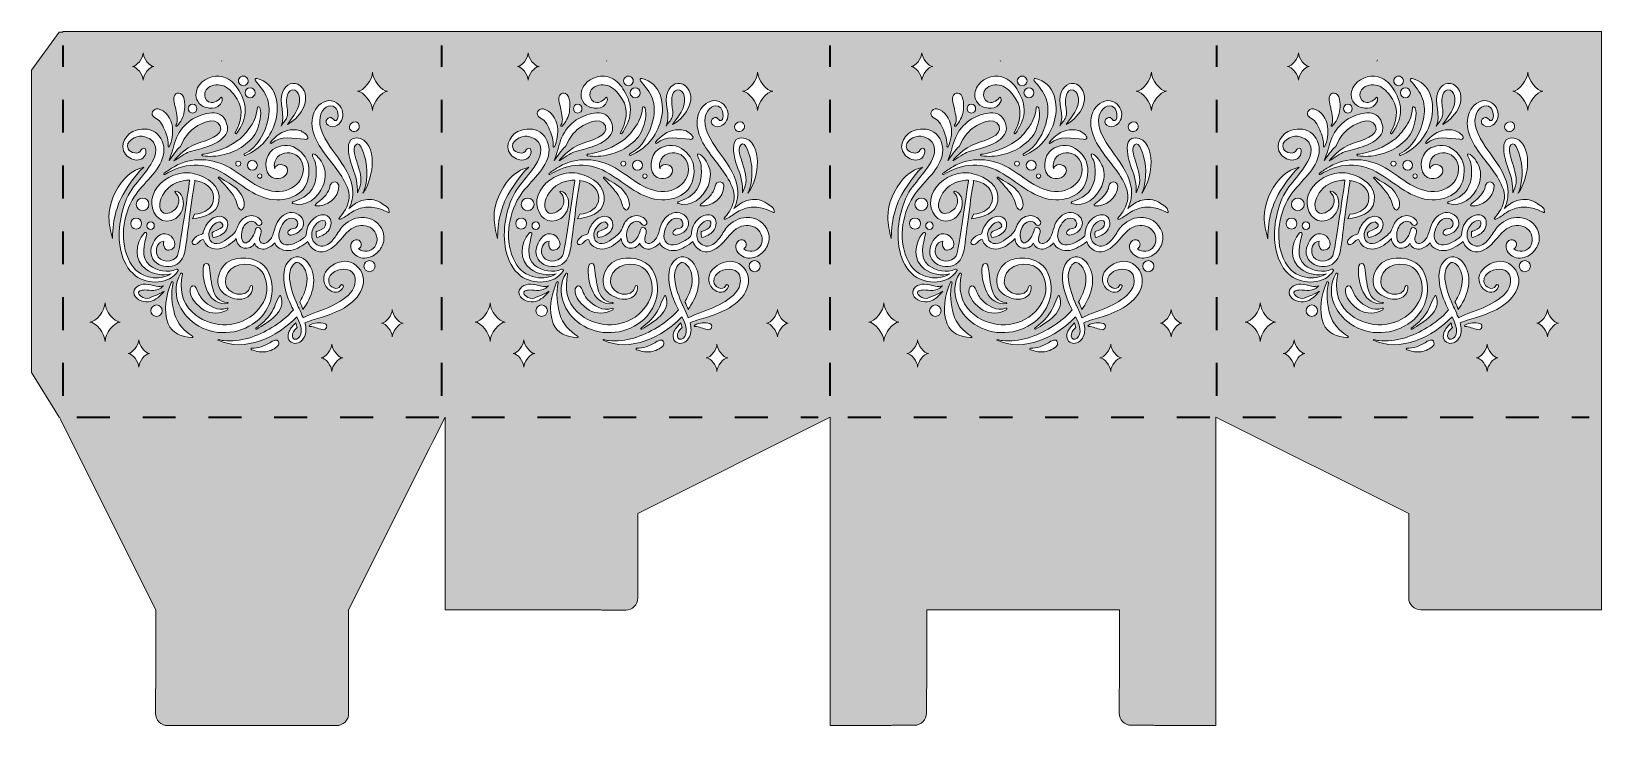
# Model space of a CAD drawing. Extents: x 8 to 992, y -716 to -281.
import ezdxf

# ---------------------------------------------------------------- set-up
doc = ezdxf.new("R2010")
doc.units = 0
doc.header["$MEASUREMENT"] = 0
for name, pattern in [('AI-Linetype-1', [41.240002, 20.620001, -20.620001]), ('AI-Linetype-2', [41.240002, 20.620001, -20.620001]), ('AI-Linetype-3', [41.240002, 20.620001, -20.620001]), ('AI-Linetype-4', [41.240002, 20.620001, -20.620001]), ('AI-Linetype-5', [41.240002, 20.620001, -20.620001]), ('AI-Linetype-6', [41.240002, 20.620001, -20.620001])]:
    doc.linetypes.add(name, pattern=pattern)
doc.layers.add('Layer 1', color=7, linetype='Continuous')

# ---------------------------------------------------------------- blocks, each defined once
blk = doc.blocks.new('block 2')
at = {"layer": 'Layer 1', "true_color": 0x010101}
h = blk.add_hatch(color=18, dxfattribs=at)
h.dxf.hatch_style = 2
edge = h.paths.add_edge_path()
edge.add_spline(control_points=[(515.8, -280.77), (515.8, -280.77), (265.8, -280.77), (265.8, -280.77), (265.8, -280.77), (259.49, -280.77), (259.49, -280.77), (259.49, -280.77), (27.61, -280.77), (27.61, -280.77), (27.61, -280.77), (27.61, -281.15), (27.61, -281.15), (27.61, -281.15), (26.25, -281.15), (26.25, -281.15), (26.25, -281.15), (25.25, -281.15), (25.25, -281.15), (25.25, -281.15), (7.84, -305.14), (7.84, -305.14), (7.84, -305.14), (7.84, -494.62), (7.84, -494.62), (7.84, -494.62), (25.25, -522.54), (25.25, -522.54), (25.25, -522.54), (25.39, -522.54), (25.39, -522.54), (25.39, -522.54), (26.25, -524.27), (26.25, -524.27), (26.25, -524.27), (34.93, -541.62), (34.93, -541.62), (34.93, -541.62), (85.83, -643.41), (85.83, -643.41), (85.83, -643.41), (85.83, -691.68), (85.83, -691.68), (85.83, -691.89), (85.84, -692.1), (85.84, -692.3), (85.7, -692.89), (85.62, -693.49), (85.62, -694.11), (85.62, -694.11), (85.62, -708.31), (85.62, -708.31), (85.62, -712.51), (89.02, -715.92), (93.22, -715.92), (93.22, -715.92), (107.42, -715.92), (107.42, -715.92), (107.84, -715.92), (108.24, -715.87), (108.64, -715.81), (109.09, -715.83), (109.54, -715.85), (110, -715.85), (110, -715.85), (182.51, -715.85), (182.51, -715.85), (182.92, -715.85), (183.32, -715.84), (183.72, -715.82), (184.1, -715.88), (184.48, -715.92), (184.87, -715.92), (184.87, -715.92), (199.07, -715.92), (199.07, -715.92), (203.27, -715.92), (206.68, -712.51), (206.68, -708.31), (206.68, -708.31), (206.68, -694.11), (206.68, -694.11), (206.68, -693.82), (206.66, -693.54), (206.62, -693.25), (206.66, -692.75), (206.68, -692.25), (206.68, -691.74), (206.68, -691.74), (206.68, -643.41), (206.68, -643.41), (206.68, -643.41), (257.56, -541.62), (257.56, -541.62), (257.56, -541.62), (259.49, -537.75), (259.49, -537.75), (259.49, -537.75), (267.12, -522.5), (267.12, -522.5), (267.12, -522.5), (267.12, -643.41), (267.12, -643.41), (267.12, -643.41), (363.81, -643.4), (363.82, -643.41), (364.09, -643.41), (364.36, -643.39), (364.62, -643.38), (365.11, -643.48), (365.62, -643.54), (366.14, -643.54), (366.14, -643.54), (380.34, -643.54), (380.34, -643.54), (384.54, -643.54), (387.94, -640.13), (387.94, -635.93), (387.94, -635.93), (387.94, -621.73), (387.94, -621.73), (387.94, -621.41), (387.92, -621.09), (387.88, -620.78), (387.91, -620.25), (387.93, -619.72), (387.93, -619.18), (387.93, -619.18), (387.93, -582.92), (387.93, -582.92), (387.93, -582.92), (508.47, -522.65), (508.47, -522.65), (508.47, -522.65), (508.47, -715.85), (508.47, -715.85), (508.47, -715.85), (544.73, -715.85), (544.73, -715.85), (545.63, -715.85), (546.52, -715.8), (547.4, -715.71), (547.4, -715.71), (561.18, -715.71), (561.18, -715.71), (565.38, -715.71), (568.79, -712.3), (568.79, -708.1), (568.79, -708.1), (568.79, -694.42), (568.79, -694.42), (568.89, -693.54), (568.94, -692.65), (568.95, -691.74), (568.95, -691.74), (568.95, -643.41), (568.95, -643.41), (568.95, -643.41), (689.8, -643.41), (689.8, -643.41), (689.8, -643.41), (689.8, -691.68), (689.8, -691.68), (689.8, -691.88), (689.81, -692.08), (689.81, -692.28), (689.7, -692.8), (689.63, -693.34), (689.63, -693.9), (689.63, -693.9), (689.63, -708.1), (689.63, -708.1), (689.63, -712.3), (693.04, -715.71), (697.24, -715.71), (697.24, -715.71), (711.33, -715.71), (711.33, -715.71), (712.2, -715.8), (713.07, -715.85), (713.96, -715.85), (713.96, -715.85), (750.26, -715.85), (750.26, -715.85), (750.26, -715.85), (750.26, -522.5), (750.26, -522.5), (750.26, -522.5), (871.08, -582.91), (871.08, -582.91), (871.08, -582.91), (871.09, -619.23), (871.08, -619.24), (871.08, -619.64), (871.09, -620.04), (871.11, -620.44), (871.06, -620.79), (871.03, -621.15), (871.03, -621.52), (871.03, -621.52), (871.03, -635.72), (871.03, -635.72), (871.03, -639.92), (874.43, -643.32), (878.63, -643.32), (878.63, -643.32), (892.83, -643.32), (892.83, -643.32), (892.94, -643.32), (893.04, -643.31), (893.14, -643.31), (893.84, -643.37), (894.54, -643.41), (895.25, -643.41), (895.25, -643.41), (991.93, -643.41), (991.93, -643.41), (991.93, -643.41), (991.93, -280.77), (991.93, -280.77), (991.93, -280.77), (515.8, -280.77), (515.8, -280.77)], knot_values=[0, 0, 0, 0, 1, 1, 1, 2, 2, 2, 3, 3, 3, 4, 4, 4, 5, 5, 5, 6, 6, 6, 7, 7, 7, 8, 8, 8, 9, 9, 9, 10, 10, 10, 11, 11, 11, 12, 12, 12, 13, 13, 13, 14, 14, 14, 15, 15, 15, 16, 16, 16, 17, 17, 17, 18, 18, 18, 19, 19, 19, 20, 20, 20, 21, 21, 21, 22, 22, 22, 23, 23, 23, 24, 24, 24, 25, 25, 25, 26, 26, 26, 27, 27, 27, 28, 28, 28, 29, 29, 29, 30, 30, 30, 31, 31, 31, 32, 32, 32, 33, 33, 33, 34, 34, 34, 35, 35, 35, 36, 36, 36, 37, 37, 37, 38, 38, 38, 39, 39, 39, 40, 40, 40, 41, 41, 41, 42, 42, 42, 43, 43, 43, 44, 44, 44, 45, 45, 45, 46, 46, 46, 47, 47, 47, 48, 48, 48, 49, 49, 49, 50, 50, 50, 51, 51, 51, 52, 52, 52, 53, 53, 53, 54, 54, 54, 55, 55, 55, 56, 56, 56, 57, 57, 57, 58, 58, 58, 59, 59, 59, 60, 60, 60, 61, 61, 61, 62, 62, 62, 63, 63, 63, 64, 64, 64, 65, 65, 65, 66, 66, 66, 67, 67, 67, 68, 68, 68, 69, 69, 69, 70, 70, 70, 71, 71, 71, 72, 72, 72, 73, 73, 73, 74, 74, 74, 74], degree=3, periodic=1)
edge = h.paths.add_edge_path()
edge.add_spline(control_points=[(221.65, -306.29), (221.65, -311.11), (227.33, -318.34), (231.11, -318.34), (227.33, -318.34), (221.65, -325.57), (221.65, -330.38), (221.65, -325.57), (215.97, -318.34), (212.18, -318.34), (215.97, -318.34), (221.65, -311.11), (221.65, -306.29)], knot_values=[0, 0, 0, 0, 1, 1, 1, 2, 2, 2, 3, 3, 3, 4, 4, 4, 4], degree=3, periodic=1)
edge = h.paths.add_edge_path()
edge.add_spline(control_points=[(213.32, -339.86), (213.71, -342.34), (211.05, -344.33), (208.78, -343.21), (207.97, -342.81), (207.5, -342.29), (207.27, -341.71), (205.88, -338.09), (212.57, -335.13), (213.32, -339.86)], knot_values=[0, 0, 0, 0, 1, 1, 1, 2, 2, 2, 3, 3, 3, 3], degree=3, periodic=1)
edge = h.paths.add_edge_path()
edge.add_spline(control_points=[(211.52, -347.49), (219.04, -347.65), (221.4, -356.4), (221.47, -362.45), (221.55, -369.02), (219.5, -376.77), (215.6, -382.12), (217.27, -379.84), (219.1, -369.89), (217.47, -362.3), (216.86, -359.51), (214.26, -348.57), (211.1, -351.92), (208.66, -354.51), (211.23, -360.11), (212.11, -363.34), (213.33, -367.84), (215.39, -372.98), (213.87, -377.65), (213.38, -379.12), (212.62, -380.48), (212.18, -381.96), (212.35, -376.71), (211.31, -371.49), (209.27, -366.66), (208.32, -364.39), (207.71, -361.93), (207.19, -359.54), (206.32, -355.53), (205.2, -347.35), (211.52, -347.49)], knot_values=[0, 0, 0, 0, 1, 1, 1, 2, 2, 2, 3, 3, 3, 4, 4, 4, 5, 5, 5, 6, 6, 6, 7, 7, 7, 8, 8, 8, 9, 9, 9, 10, 10, 10, 10], degree=3, periodic=1)
edge = h.paths.add_edge_path()
edge.add_spline(control_points=[(186.89, -328.29), (189.66, -324.6), (194.97, -322.69), (199.09, -325.46), (202.16, -327.53), (203.95, -331.87), (202.65, -335.49), (202.08, -337.09), (200.97, -338.79), (199.45, -339.65), (197.34, -340.84), (195.8, -340.87), (193.79, -339.62), (190.49, -337.56), (194.31, -332.88), (196.78, -335.49), (197.17, -335.9), (197.49, -336.25), (197.74, -336.62), (201.16, -337.56), (200.21, -330.28), (198.49, -328.71), (194.49, -325.08), (190.06, -329.64), (188.98, -333.55), (186.87, -341.22), (192.46, -349.19), (196.57, -355.17), (201.19, -361.89), (207.3, -369.23), (208.8, -377.48), (209.77, -382.8), (209.09, -387.63), (206.79, -391.87), (207.26, -391.49), (207.72, -391.12), (208.16, -390.77), (210.7, -388.69), (213.78, -386.65), (217.13, -386.25), (220.9, -385.8), (224.26, -386.42), (227.41, -388.6), (228.62, -389.44), (230.19, -390.21), (231.2, -391.3), (231.96, -392.11), (231.74, -392.76), (232.08, -393.65), (232.31, -394.22), (231.62, -394.57), (231.22, -394.17), (230.83, -393.79), (229.75, -393.5), (229.17, -393.25), (228.02, -392.75), (226.84, -392.13), (225.63, -391.81), (222.66, -391.04), (219.44, -390.48), (216.39, -391.11), (213.39, -391.73), (210.62, -392.83), (208.02, -394.46), (205.99, -395.75), (203.84, -397.71), (201.58, -398.49), (201.5, -398.52), (201.4, -398.52), (201.32, -398.49), (200.88, -398.75), (200.34, -398.23), (200.72, -397.8), (201.8, -396.57), (202.82, -395.3), (203.71, -393.93), (206.42, -389.78), (207.99, -384.79), (206.3, -379.9), (204.71, -375.32), (202.15, -371.23), (199.29, -367.33), (193.68, -359.67), (186.07, -351.65), (184.07, -342.05), (183.08, -337.27), (183.91, -332.26), (186.89, -328.29)], knot_values=[0, 0, 0, 0, 1, 1, 1, 2, 2, 2, 3, 3, 3, 4, 4, 4, 5, 5, 5, 6, 6, 6, 7, 7, 7, 8, 8, 8, 9, 9, 9, 10, 10, 10, 11, 11, 11, 12, 12, 12, 13, 13, 13, 14, 14, 14, 15, 15, 15, 16, 16, 16, 17, 17, 17, 18, 18, 18, 19, 19, 19, 20, 20, 20, 21, 21, 21, 22, 22, 22, 23, 23, 23, 24, 24, 24, 25, 25, 25, 26, 26, 26, 27, 27, 27, 28, 28, 28, 29, 29, 29, 29], degree=3, periodic=1)
edge = h.paths.add_edge_path()
edge.add_spline(control_points=[(186.28, -365.94), (186.17, -364.5), (185.95, -362.75), (185.29, -361.46), (184.75, -360.39), (183.95, -359.19), (183.92, -357.97), (183.91, -357.68), (184.21, -357.48), (184.48, -357.55), (187.54, -358.34), (190.03, -363.04), (191.16, -365.71), (192.69, -369.34), (192.01, -374.15), (190.54, -377.71), (187.58, -384.85), (179.88, -391.33), (171.76, -388.75), (171.2, -388.57), (171.19, -387.77), (171.76, -387.59), (178.38, -385.55), (183.71, -382.24), (185.64, -375.2), (186.45, -372.21), (186.51, -369.02), (186.28, -365.94)], knot_values=[0, 0, 0, 0, 1, 1, 1, 2, 2, 2, 3, 3, 3, 4, 4, 4, 5, 5, 5, 6, 6, 6, 7, 7, 7, 8, 8, 8, 9, 9, 9, 9], degree=3, periodic=1)
edge = h.paths.add_edge_path()
edge.add_spline(control_points=[(185.83, -389.28), (188.46, -387.08), (191.37, -385.01), (193.24, -382.04), (193.82, -381.13), (194.4, -380.21), (194.68, -379.15), (194.9, -378.28), (194.97, -377.27), (195.43, -376.48), (196.23, -375.12), (197.88, -374.73), (199.19, -375.5), (200, -375.97), (200.58, -376.91), (200.55, -377.87), (200.28, -385.02), (193.13, -391.02), (186.02, -390.01), (185.7, -389.97), (185.59, -389.48), (185.83, -389.28)], knot_values=[0, 0, 0, 0, 1, 1, 1, 2, 2, 2, 3, 3, 3, 4, 4, 4, 5, 5, 5, 6, 6, 6, 7, 7, 7, 7], degree=3, periodic=1)
edge = h.paths.add_edge_path()
edge.add_spline(control_points=[(176.65, -381.29), (172.54, -384.93), (167.12, -386.56), (161.68, -386.39), (148.65, -386), (139.26, -376.39), (128.77, -369.98), (122.99, -366.44), (116.58, -364.43), (109.76, -364.58), (103.09, -364.73), (97.22, -367.27), (91.45, -370.44), (91.02, -370.67), (90.6, -370), (91, -369.72), (93.05, -368.27), (95.13, -366.86), (97.29, -365.58), (108, -359.21), (121.69, -360.1), (132.32, -366.29), (142.44, -372.18), (152.75, -383.18), (165.56, -380.87), (170.79, -379.92), (175.38, -376.81), (177.41, -371.75), (179.6, -366.31), (177.69, -359.02), (171.52, -357.27), (167.16, -356.03), (161.79, -357.8), (160.49, -362.44), (160.16, -363.61), (159.74, -365.79), (160.47, -366.98), (160.39, -366.34), (160.6, -365.66), (161.27, -365.15), (164.32, -362.85), (169.64, -365.09), (168.12, -369.39), (166.9, -372.85), (161.78, -373.91), (158.73, -372.34), (152.71, -369.23), (154.17, -358.31), (159.23, -354.89), (163.74, -351.84), (169.09, -351.19), (173.87, -354.14), (178.17, -356.8), (181.5, -361.39), (181.74, -366.57), (181.99, -371.94), (180.83, -377.58), (176.65, -381.29)], knot_values=[0, 0, 0, 0, 1, 1, 1, 2, 2, 2, 3, 3, 3, 4, 4, 4, 5, 5, 5, 6, 6, 6, 7, 7, 7, 8, 8, 8, 9, 9, 9, 10, 10, 10, 11, 11, 11, 12, 12, 12, 13, 13, 13, 14, 14, 14, 15, 15, 15, 16, 16, 16, 17, 17, 17, 18, 18, 18, 19, 19, 19, 19], degree=3, periodic=1)
edge = h.paths.add_edge_path()
edge.add_spline(control_points=[(110.01, -374.18), (109.99, -374.17), (109.97, -374.17), (109.96, -374.17), (110.2, -374.53), (110.31, -374.99), (110.18, -375.53), (108.65, -382.14), (105.48, -409.55), (104.87, -413.69), (104.35, -417.29), (103.97, -421.06), (101.79, -424.1), (95.82, -432.42), (80.41, -427.41), (83, -416.52), (83.95, -412.55), (86.98, -407.4), (91.65, -407.56), (97.25, -407.75), (101.01, -417.14), (93.87, -417.84), (92.89, -417.93), (91.97, -417.66), (91.47, -416.73), (90.68, -415.24), (90.47, -413.88), (90.91, -412.32), (86.47, -412.4), (85.65, -417.97), (86.43, -420.48), (88.1, -425.84), (96.76, -426.1), (99.37, -421.45), (100.76, -418.99), (106.98, -374.15), (107.1, -373.98), (101.84, -373.9), (95.69, -376.07), (91.95, -380.67), (89.38, -383.82), (86.15, -390.48), (89.94, -393.98), (92.53, -396.36), (96.85, -393.66), (98.62, -391.49), (100.94, -388.63), (100.86, -384.17), (97.88, -381.75), (97.59, -381.51), (97.8, -380.93), (98.19, -380.96), (102.39, -381.35), (103.47, -386.7), (103.02, -390.13), (102.47, -394.29), (99.52, -398.09), (95.47, -399.35), (87.56, -401.82), (82.31, -393.18), (83.34, -386.2), (84.5, -378.39), (91.96, -372.05), (99.32, -370.16), (102.76, -369.27), (106.32, -369.11), (109.79, -370.01), (118.15, -372.16), (126.74, -377.36), (125.38, -387.25), (124.31, -395), (115.86, -397.32), (108.85, -398.17), (108.85, -398.17), (110.11, -395.43), (110.11, -395.43), (116.14, -394.62), (122.27, -391.91), (122.06, -384.87), (121.86, -378.33), (115.89, -374.97), (110.01, -374.18)], knot_values=[0, 0, 0, 0, 1, 1, 1, 2, 2, 2, 3, 3, 3, 4, 4, 4, 5, 5, 5, 6, 6, 6, 7, 7, 7, 8, 8, 8, 9, 9, 9, 10, 10, 10, 11, 11, 11, 12, 12, 12, 13, 13, 13, 14, 14, 14, 15, 15, 15, 16, 16, 16, 17, 17, 17, 18, 18, 18, 19, 19, 19, 20, 20, 20, 21, 21, 21, 22, 22, 22, 23, 23, 23, 24, 24, 24, 25, 25, 25, 26, 26, 26, 27, 27, 27, 27], degree=3, periodic=1)
edge = h.paths.add_edge_path()
edge.add_spline(control_points=[(130.39, -454.28), (130.96, -454.05), (131.31, -454.96), (130.8, -455.25), (126.32, -457.74), (120.55, -458.2), (116.06, -455.42), (112.16, -453), (106.27, -447.46), (107.38, -442.21), (107.83, -440.09), (110.24, -439.44), (111.19, -441.71), (112.24, -444.21), (113.22, -446.73), (115.09, -448.76), (118.85, -452.81), (124.8, -456.53), (130.39, -454.28)], knot_values=[0, 0, 0, 0, 1, 1, 1, 2, 2, 2, 3, 3, 3, 4, 4, 4, 5, 5, 5, 6, 6, 6, 6], degree=3, periodic=1)
edge = h.paths.add_edge_path()
edge.add_spline(control_points=[(115.74, -427.68), (116.07, -426.05), (118.74, -425.67), (119.15, -427.46), (120.86, -435.01), (119.69, -450.35), (130.78, -450.75), (131.18, -450.76), (131.22, -451.3), (130.82, -451.37), (125.48, -452.29), (120.74, -449.08), (118.47, -444.25), (116.27, -439.57), (114.7, -432.84), (115.74, -427.68)], knot_values=[0, 0, 0, 0, 1, 1, 1, 2, 2, 2, 3, 3, 3, 4, 4, 4, 5, 5, 5, 5], degree=3, periodic=1)
edge = h.paths.add_edge_path()
edge.add_spline(control_points=[(73.51, -389.25), (73.51, -387.07), (75.32, -385.25), (77.5, -385.25), (79.68, -385.25), (81.49, -387.07), (81.49, -389.25), (81.49, -391.42), (79.68, -393.24), (77.5, -393.24), (75.32, -393.24), (73.51, -391.42), (73.51, -389.25)], knot_values=[0, 0, 0, 0, 1, 1, 1, 2, 2, 2, 3, 3, 3, 4, 4, 4, 4], degree=3, periodic=1)
edge = h.paths.add_edge_path()
edge.add_spline(control_points=[(73.5, -404.69), (69.04, -404.69), (69.04, -397.77), (73.5, -397.77), (77.96, -397.77), (77.96, -404.69), (73.5, -404.69)], knot_values=[0, 0, 0, 0, 1, 1, 1, 2, 2, 2, 2], degree=3, periodic=1)
edge = h.paths.add_edge_path()
edge.add_spline(control_points=[(82.56, -400.18), (85.64, -400.18), (85.64, -404.94), (82.56, -404.94), (79.49, -404.94), (79.49, -400.18), (82.56, -400.18)], knot_values=[0, 0, 0, 0, 1, 1, 1, 2, 2, 2, 2], degree=3, periodic=1)
edge = h.paths.add_edge_path()
edge.add_spline(control_points=[(125.1, -372.87), (124.68, -372.48), (125.2, -371.87), (125.66, -372.2), (129.59, -375.05), (134.13, -376.67), (137.4, -380.42), (139.66, -383.01), (143.19, -389.32), (140.02, -392.38), (139.6, -392.78), (139.06, -392.87), (138.58, -392.5), (136.94, -391.26), (136.77, -389.05), (136.12, -387.23), (135.41, -385.29), (134.38, -383.48), (133.12, -381.84), (130.68, -378.68), (128, -375.6), (125.1, -372.87)], knot_values=[0, 0, 0, 0, 1, 1, 1, 2, 2, 2, 3, 3, 3, 4, 4, 4, 5, 5, 5, 6, 6, 6, 7, 7, 7, 7], degree=3, periodic=1)
edge = h.paths.add_edge_path()
edge.add_spline(control_points=[(128.55, -358.01), (126.3, -358.55), (123.95, -358.88), (121.64, -359.08), (119.43, -359.27), (117.26, -358.85), (115.05, -358.84), (114.47, -358.84), (114.37, -357.88), (114.96, -357.81), (117.06, -357.59), (128.04, -355.95), (137.51, -348.96), (140.75, -346.57), (142.85, -343.64), (145.17, -340.41), (146.51, -338.53), (148.95, -334.67), (149.46, -328.57), (149.53, -327.69), (150.83, -327.9), (151.06, -328.65), (152.39, -332.86), (150.83, -338.43), (149.38, -342.44), (147.9, -346.52), (144.16, -350.05), (140.73, -352.53), (137.08, -355.17), (132.93, -356.95), (128.55, -358.01)], knot_values=[0, 0, 0, 0, 1, 1, 1, 2, 2, 2, 3, 3, 3, 4, 4, 4, 5, 5, 5, 6, 6, 6, 7, 7, 7, 8, 8, 8, 9, 9, 9, 10, 10, 10, 10], degree=3, periodic=1)
edge = h.paths.add_edge_path()
edge.add_spline(control_points=[(137.46, -365.29), (135.35, -365.29), (135.35, -362.02), (137.46, -362.02), (139.57, -362.02), (139.57, -365.29), (137.46, -365.29)], knot_values=[0, 0, 0, 0, 1, 1, 1, 2, 2, 2, 2], degree=3, periodic=1)
edge = h.paths.add_edge_path()
edge.add_spline(control_points=[(143.22, -364.72), (143.22, -363.02), (144.64, -361.59), (146.34, -361.59), (148.04, -361.59), (149.47, -363.02), (149.47, -364.72), (149.47, -366.42), (148.04, -367.84), (146.34, -367.84), (144.64, -367.84), (143.22, -366.42), (143.22, -364.72)], knot_values=[0, 0, 0, 0, 1, 1, 1, 2, 2, 2, 3, 3, 3, 4, 4, 4, 4], degree=3, periodic=1)
edge = h.paths.add_edge_path()
edge.add_spline(control_points=[(150.96, -370.06), (152.78, -370.06), (152.78, -372.88), (150.96, -372.88), (149.14, -372.88), (149.14, -370.06), (150.96, -370.06)], knot_values=[0, 0, 0, 0, 1, 1, 1, 2, 2, 2, 2], degree=3, periodic=1)
edge = h.paths.add_edge_path()
edge.add_spline(control_points=[(180.49, -348.26), (180.04, -348.5), (179.49, -348.46), (178.97, -348.42), (172.43, -347.83), (163.84, -345.9), (158.42, -350.86), (157.94, -351.3), (157.29, -350.63), (157.71, -350.15), (161.03, -346.41), (164.88, -343.04), (170.11, -342.56), (172.44, -342.35), (175.6, -342.21), (177.62, -343.64), (178.43, -344.22), (182.93, -346.96), (180.49, -348.26)], knot_values=[0, 0, 0, 0, 1, 1, 1, 2, 2, 2, 3, 3, 3, 4, 4, 4, 5, 5, 5, 6, 6, 6, 6], degree=3, periodic=1)
edge = h.paths.add_edge_path()
edge.add_spline(control_points=[(165.38, -318.42), (167.27, -314.17), (172.3, -311.38), (176.35, -314.85), (180.62, -318.51), (180.49, -324.53), (177.99, -329.28), (175.31, -334.38), (171.3, -337.51), (168.3, -339.1), (168.36, -339.02), (168.42, -338.94), (168.48, -338.86), (171.77, -334.19), (176.5, -328.84), (175.91, -322.7), (175.74, -320.92), (174.87, -318.14), (172.9, -317.56), (167.9, -316.11), (167.48, -323.83), (167.87, -326.85), (168.2, -329.5), (168.9, -331.91), (167.98, -334.52), (167.19, -336.74), (165.27, -338.1), (164.29, -340.12), (167.67, -333.14), (162.28, -325.42), (165.38, -318.42)], knot_values=[0, 0, 0, 0, 1, 1, 1, 2, 2, 2, 3, 3, 3, 4, 4, 4, 5, 5, 5, 6, 6, 6, 7, 7, 7, 8, 8, 8, 9, 9, 9, 10, 10, 10, 10], degree=3, periodic=1)
edge = h.paths.add_edge_path()
edge.add_spline(control_points=[(149.06, -310.22), (154.74, -311.71), (158.88, -315.34), (160.72, -321.04), (162.32, -326), (162.35, -331.46), (161.01, -336.49), (158.36, -346.42), (151.52, -354.73), (141.87, -358.48), (141.3, -358.71), (140.91, -357.77), (141.45, -357.5), (149.4, -353.66), (154.54, -344.22), (156.21, -335.83), (157.05, -331.63), (157.18, -327.14), (155.71, -323.05), (154.13, -318.68), (151.16, -315.19), (148.21, -311.68), (147.67, -311.04), (148.17, -309.99), (149.06, -310.22)], knot_values=[0, 0, 0, 0, 1, 1, 1, 2, 2, 2, 3, 3, 3, 4, 4, 4, 5, 5, 5, 6, 6, 6, 7, 7, 7, 8, 8, 8, 8], degree=3, periodic=1)
edge = h.paths.add_edge_path()
edge.add_spline(control_points=[(148.04, -319.24), (148.04, -320.94), (146.62, -322.36), (144.92, -322.36), (143.22, -322.36), (141.8, -320.94), (141.8, -319.24), (141.8, -317.53), (143.22, -316.11), (144.92, -316.11), (146.62, -316.11), (148.04, -317.53), (148.04, -319.24)], knot_values=[0, 0, 0, 0, 1, 1, 1, 2, 2, 2, 3, 3, 3, 4, 4, 4, 4], degree=3, periodic=1)
edge = h.paths.add_edge_path()
edge.add_spline(control_points=[(140.66, -308.76), (142.72, -308.76), (144.63, -311.37), (143.23, -313.24), (143.16, -313.33), (143.11, -313.43), (143.07, -313.54), (142.21, -315.37), (139.1, -315.37), (138.24, -313.54), (138.21, -313.43), (138.16, -313.33), (138.08, -313.24), (136.68, -311.37), (138.59, -308.76), (140.66, -308.76)], knot_values=[0, 0, 0, 0, 1, 1, 1, 2, 2, 2, 3, 3, 3, 4, 4, 4, 5, 5, 5, 5], degree=3, periodic=1)
edge = h.paths.add_edge_path()
edge.add_spline(control_points=[(127.51, -298.79), (127.56, -298.75), (127.66, -298.68), (127.51, -298.79), (127.51, -298.79), (127.51, -298.79), (127.51, -298.79)], knot_values=[0, 0, 0, 0, 1, 1, 1, 2, 2, 2, 2], degree=3, periodic=1)
edge = h.paths.add_edge_path()
edge.add_spline(control_points=[(126.96, -299.34), (126.99, -299.29), (127.11, -299.17), (126.96, -299.35), (126.96, -299.35), (126.96, -299.35), (126.96, -299.34)], knot_values=[0, 0, 0, 0, 1, 1, 1, 2, 2, 2, 2], degree=3, periodic=1)
edge = h.paths.add_edge_path()
edge.add_spline(control_points=[(113.28, -314.17), (117.15, -309.14), (124.34, -307.53), (130.1, -310.04), (133.58, -311.56), (136.09, -314.82), (138.01, -317.99), (140.46, -322.02), (142.23, -326.82), (141.86, -331.61), (141.47, -336.51), (139.26, -340.78), (136.46, -344.71), (136.1, -345.21), (135.28, -344.77), (135.62, -344.22), (139.25, -338.21), (141.06, -329.48), (136.78, -323.2), (134.6, -320.01), (132.45, -316.85), (128.8, -315.19), (125.53, -313.72), (121.4, -313.84), (118.65, -316.13), (117.69, -316.93), (116.92, -317.98), (116.59, -319.18), (116.01, -321.29), (117.01, -323.73), (118.9, -324.83), (121.23, -326.19), (124.72, -324.71), (126.34, -322.42), (127.29, -321.07), (127.66, -323.66), (127.42, -324.32), (124.97, -331.1), (117.28, -328.66), (115.57, -327.78), (113.64, -326.79), (112.07, -325.21), (111.37, -323.16), (110.34, -320.14), (111.34, -316.7), (113.28, -314.17)], knot_values=[0, 0, 0, 0, 1, 1, 1, 2, 2, 2, 3, 3, 3, 4, 4, 4, 5, 5, 5, 6, 6, 6, 7, 7, 7, 8, 8, 8, 9, 9, 9, 10, 10, 10, 11, 11, 11, 12, 12, 12, 13, 13, 13, 14, 14, 14, 15, 15, 15, 15], degree=3, periodic=1)
edge = h.paths.add_edge_path()
edge.add_spline(control_points=[(108.86, -326.43), (112.42, -326.43), (112.42, -331.95), (108.86, -331.95), (105.3, -331.95), (105.3, -326.43), (108.86, -326.43)], knot_values=[0, 0, 0, 0, 1, 1, 1, 2, 2, 2, 2], degree=3, periodic=1)
edge = h.paths.add_edge_path()
edge.add_spline(control_points=[(97.67, -320.73), (98.54, -319.46), (99.93, -319.11), (101.32, -319.77), (104.53, -321.32), (104.1, -327.98), (103.67, -330.88), (103.17, -334.31), (101.52, -337.7), (99.04, -340.16), (98.69, -340.5), (98.07, -340.05), (98.35, -339.63), (100.25, -336.78), (98.78, -332.64), (98.28, -329.52), (97.89, -327.11), (96.18, -322.89), (97.67, -320.73)], knot_values=[0, 0, 0, 0, 1, 1, 1, 2, 2, 2, 3, 3, 3, 4, 4, 4, 5, 5, 5, 6, 6, 6, 6], degree=3, periodic=1)
edge = h.paths.add_edge_path()
edge.add_spline(control_points=[(98.82, -347.56), (100.86, -342.81), (103.74, -339.23), (108.01, -336.31), (113.51, -332.54), (125.46, -328.35), (129.43, -336.49), (131.1, -339.93), (131.51, -343.43), (128.83, -346.53), (126.36, -349.4), (122.9, -351.26), (119.4, -352.58), (115.29, -354.13), (110.93, -354.9), (106.79, -356.35), (104.27, -357.24), (100.13, -359.93), (97.17, -362), (97.62, -361.49), (102.54, -354.21), (112.89, -350.62), (116.63, -349.33), (128.72, -346.09), (126.23, -340.07), (123.29, -332.92), (111.94, -339.22), (108.33, -342.57), (105.13, -345.52), (103.07, -348.89), (101.27, -352.82), (101.26, -352.84), (101.25, -352.86), (101.24, -352.88), (98.42, -355.39), (96.33, -358.69), (94.11, -361.8), (95.1, -359.11), (96.46, -355.01), (96.66, -354.21), (97.22, -351.95), (97.91, -349.69), (98.82, -347.56)], knot_values=[0, 0, 0, 0, 1, 1, 1, 2, 2, 2, 3, 3, 3, 4, 4, 4, 5, 5, 5, 6, 6, 6, 7, 7, 7, 8, 8, 8, 9, 9, 9, 10, 10, 10, 11, 11, 11, 12, 12, 12, 13, 13, 13, 14, 14, 14, 14], degree=3, periodic=1)
edge = h.paths.add_edge_path()
edge.add_spline(control_points=[(87.26, -329.34), (92.1, -330.14), (95.53, -335.98), (96.17, -340.43), (96.77, -344.65), (96.01, -349.31), (94.28, -353.2), (94.12, -353.56), (93.5, -353.38), (93.53, -352.99), (93.86, -349.2), (92.7, -345.88), (91.28, -342.44), (90.59, -340.77), (89.75, -339.08), (88.67, -337.62), (87.65, -336.25), (86.37, -335.66), (84.97, -334.78), (81.98, -332.89), (84.02, -328.8), (87.26, -329.34)], knot_values=[0, 0, 0, 0, 1, 1, 1, 2, 2, 2, 3, 3, 3, 4, 4, 4, 5, 5, 5, 6, 6, 6, 7, 7, 7, 7], degree=3, periodic=1)
edge = h.paths.add_edge_path()
edge.add_spline(control_points=[(77.86, -294.18), (77.86, -297.63), (81.92, -302.79), (84.62, -302.79), (81.92, -302.79), (77.86, -307.95), (77.86, -311.39), (77.86, -307.95), (73.8, -302.79), (71.1, -302.79), (73.8, -302.79), (77.86, -297.63), (77.86, -294.18)], knot_values=[0, 0, 0, 0, 1, 1, 1, 2, 2, 2, 3, 3, 3, 4, 4, 4, 4], degree=3, periodic=1)
edge = h.paths.add_edge_path()
edge.add_spline(control_points=[(73.62, -342.58), (78.1, -341.38), (83.16, -341.73), (86.7, -345.07), (90.37, -348.54), (91.67, -353.91), (90.46, -358.74), (87.83, -369.31), (77.83, -375.53), (72.34, -384.37), (65, -396.19), (62.76, -412.86), (69.58, -425.38), (72.45, -430.66), (76.54, -433.76), (82.49, -434.9), (87.12, -435.78), (91.49, -434.93), (95.36, -432.74), (90.06, -434.2), (83.99, -433), (79.53, -429.8), (71.89, -424.32), (72.96, -413.76), (78.41, -407.15), (78.95, -406.49), (80.37, -406.79), (80.14, -407.81), (78.74, -414.02), (75.89, -422.6), (82, -427.42), (86.44, -430.92), (93.57, -432.43), (98.82, -429.88), (99.1, -429.74), (99.34, -429.81), (99.49, -429.96), (99.83, -430.01), (100.1, -430.36), (99.88, -430.72), (94.29, -439.56), (80.92, -439.83), (73.05, -433.9), (63.25, -426.5), (61.61, -410.76), (63.6, -399.55), (64.7, -393.42), (66.44, -386.93), (69.72, -381.57), (72.47, -377.07), (76.12, -373.21), (79.26, -369), (82.16, -365.11), (85.83, -360.21), (85.78, -355.1), (85.73, -349.74), (81.97, -347.32), (77.21, -346.48), (73.53, -345.83), (66.13, -349.76), (68.44, -354.42), (69.73, -357.01), (75.49, -358.4), (76.68, -355.05), (77.14, -353.74), (79.38, -353.54), (79.59, -355.15), (79.98, -358.08), (78.11, -360.96), (75.01, -361.34), (71.87, -361.73), (68.79, -360.29), (66.85, -357.8), (62.36, -352.05), (67.45, -344.23), (73.62, -342.58)], knot_values=[0, 0, 0, 0, 1, 1, 1, 2, 2, 2, 3, 3, 3, 4, 4, 4, 5, 5, 5, 6, 6, 6, 7, 7, 7, 8, 8, 8, 9, 9, 9, 10, 10, 10, 11, 11, 11, 12, 12, 12, 13, 13, 13, 14, 14, 14, 15, 15, 15, 16, 16, 16, 17, 17, 17, 18, 18, 18, 19, 19, 19, 20, 20, 20, 21, 21, 21, 22, 22, 22, 23, 23, 23, 24, 24, 24, 25, 25, 25, 25], degree=3, periodic=1)
edge = h.paths.add_edge_path()
edge.add_spline(control_points=[(66.17, -373.25), (71.19, -367.56), (75.46, -367.03), (78.26, -365.81), (71.02, -372.18), (64.47, -384.39), (63.68, -386.06), (61.94, -389.74), (60.85, -393.64), (59.88, -397.58), (58.79, -402.03), (58.67, -410.98), (58.58, -410.63), (57.5, -406.32), (56.45, -401.56), (56.44, -397.12), (56.42, -388.89), (60.54, -379.62), (66.17, -373.25)], knot_values=[0, 0, 0, 0, 1, 1, 1, 2, 2, 2, 3, 3, 3, 4, 4, 4, 5, 5, 5, 6, 6, 6, 6], degree=3, periodic=1)
edge = h.paths.add_edge_path()
edge.add_spline(control_points=[(53.99, -475.06), (53.99, -470.24), (48.31, -463.01), (44.52, -463.01), (48.31, -463.01), (53.99, -455.79), (53.99, -450.97), (53.99, -455.79), (59.67, -463.01), (63.45, -463.01), (59.67, -463.01), (53.99, -470.24), (53.99, -475.06)], knot_values=[0, 0, 0, 0, 1, 1, 1, 2, 2, 2, 3, 3, 3, 4, 4, 4, 4], degree=3, periodic=1)
edge = h.paths.add_edge_path()
edge.add_spline(control_points=[(75.16, -491.22), (75.16, -487.78), (71.1, -482.62), (68.39, -482.62), (71.1, -482.62), (75.16, -477.46), (75.16, -474.02), (75.16, -477.46), (79.21, -482.62), (81.92, -482.62), (79.21, -482.62), (75.16, -487.78), (75.16, -491.22)], knot_values=[0, 0, 0, 0, 1, 1, 1, 2, 2, 2, 3, 3, 3, 4, 4, 4, 4], degree=3, periodic=1)
edge = h.paths.add_edge_path()
edge.add_spline(control_points=[(86.28, -459.45), (84.33, -459.45), (82.69, -457.81), (82.69, -455.86), (82.69, -453.9), (84.33, -452.27), (86.28, -452.27), (88.24, -452.27), (89.87, -453.9), (89.87, -455.86), (89.87, -457.81), (88.24, -459.45), (86.28, -459.45)], knot_values=[0, 0, 0, 0, 1, 1, 1, 2, 2, 2, 3, 3, 3, 4, 4, 4, 4], degree=3, periodic=1)
edge = h.paths.add_edge_path()
edge.add_spline(control_points=[(82.51, -450), (78.91, -450.71), (73.8, -449.85), (72.34, -445.87), (70.8, -441.65), (75.73, -439), (79.33, -439.16), (81.68, -439.27), (83.85, -440.06), (86.13, -440.5), (87.88, -440.84), (89.49, -440.55), (90.74, -440.18), (89.82, -440.54), (89.03, -442.85), (84.6, -443.22), (82.64, -443.08), (80.67, -442.83), (78.75, -442.87), (77.26, -442.9), (73.74, -443.41), (75.42, -445.66), (76.69, -447.36), (78.53, -448.32), (80.68, -448.14), (82.28, -448), (90.28, -444.18), (91, -443.65), (88.77, -446.52), (85.38, -449.44), (82.51, -450)], knot_values=[0, 0, 0, 0, 1, 1, 1, 2, 2, 2, 3, 3, 3, 4, 4, 4, 5, 5, 5, 6, 6, 6, 7, 7, 7, 8, 8, 8, 9, 9, 9, 10, 10, 10, 10], degree=3, periodic=1)
edge = h.paths.add_edge_path()
edge.add_spline(control_points=[(108.32, -472.74), (102.3, -472.11), (95.95, -470.2), (93.6, -464.03), (90.35, -455.51), (92.21, -446.08), (95.66, -437.98), (95.92, -437.37), (96.87, -437.81), (96.71, -438.42), (95.08, -444.41), (95.95, -452.08), (97.59, -458.01), (99.23, -463.91), (103.67, -468.58), (108.8, -471.71), (109.42, -472.09), (109.13, -472.82), (108.32, -472.74)], knot_values=[0, 0, 0, 0, 1, 1, 1, 2, 2, 2, 3, 3, 3, 4, 4, 4, 5, 5, 5, 6, 6, 6, 6], degree=3, periodic=1)
edge = h.paths.add_edge_path()
edge.add_spline(control_points=[(101.33, -432.68), (101.67, -432.12), (102.74, -432.25), (102.57, -433.03), (100.66, -441.8), (101.86, -450.38), (108.71, -456.78), (119.14, -466.52), (135.85, -467.53), (146.94, -458.17), (151.87, -454.01), (155.93, -447.73), (155.48, -441), (155.13, -435.66), (152.93, -429.92), (147.7, -427.7), (139.94, -424.41), (128.79, -428.73), (129.45, -438.42), (129.96, -445.8), (143.49, -448.91), (144.87, -440.65), (145.01, -439.81), (146.3, -439.77), (146.4, -440.65), (146.78, -444.26), (144.49, -447.14), (141.11, -448.24), (137.24, -449.5), (133.21, -448.05), (129.88, -446.13), (120.94, -440.96), (124.72, -427.61), (133.14, -424.18), (140.22, -421.31), (151.56, -423.06), (155.62, -430.12), (161.97, -441.15), (158.52, -455.14), (148.51, -462.83), (137.58, -471.23), (122.15, -472), (110.63, -464.23), (100.54, -457.43), (94.67, -443.94), (101.33, -432.68)], knot_values=[0, 0, 0, 0, 1, 1, 1, 2, 2, 2, 3, 3, 3, 4, 4, 4, 5, 5, 5, 6, 6, 6, 7, 7, 7, 8, 8, 8, 9, 9, 9, 10, 10, 10, 11, 11, 11, 12, 12, 12, 13, 13, 13, 14, 14, 14, 15, 15, 15, 15], degree=3, periodic=1)
edge = h.paths.add_edge_path()
edge.add_spline(control_points=[(160.68, -452.15), (161.41, -450.04), (162.38, -448.27), (163.55, -446.35), (163.65, -446.19), (163.88, -446.18), (163.96, -446.37), (168.09, -456.56), (156.11, -463.07), (149.05, -467.37), (148.62, -467.64), (148.18, -467.02), (148.6, -466.72), (152.04, -464.3), (155.6, -461.15), (157.91, -457.62), (159.03, -455.91), (160, -454.09), (160.68, -452.15)], knot_values=[0, 0, 0, 0, 1, 1, 1, 2, 2, 2, 3, 3, 3, 4, 4, 4, 5, 5, 5, 6, 6, 6, 6], degree=3, periodic=1)
edge = h.paths.add_edge_path()
edge.add_spline(control_points=[(161.76, -478.49), (159.39, -480.25), (156.58, -481.53), (153.61, -481.71), (150.9, -481.88), (148.43, -481), (145.83, -480.39), (145.21, -480.25), (145.34, -479.19), (145.99, -479.26), (149.6, -479.7), (154.17, -477.74), (157.23, -475.89), (158.75, -474.96), (162.15, -472.68), (162.83, -475.85), (163.07, -476.98), (162.65, -477.82), (161.76, -478.49)], knot_values=[0, 0, 0, 0, 1, 1, 1, 2, 2, 2, 3, 3, 3, 4, 4, 4, 5, 5, 5, 6, 6, 6, 6], degree=3, periodic=1)
edge = h.paths.add_edge_path()
edge.add_spline(control_points=[(182.37, -465.77), (181.89, -465.78), (181.72, -464.99), (182.19, -464.82), (183.72, -464.28), (185.31, -463.54), (186.96, -463.42), (188.57, -463.31), (190.03, -463.54), (191.59, -463.92), (194.07, -464.53), (192.77, -468.43), (190.28, -467.69), (188.93, -467.29), (187.55, -467.04), (186.22, -466.55), (185.03, -466.11), (183.66, -465.76), (182.37, -465.77)], knot_values=[0, 0, 0, 0, 1, 1, 1, 2, 2, 2, 3, 3, 3, 4, 4, 4, 5, 5, 5, 6, 6, 6, 6], degree=3, periodic=1)
edge = h.paths.add_edge_path()
edge.add_spline(control_points=[(196.17, -493.93), (196.17, -490.49), (192.11, -485.32), (189.41, -485.32), (192.11, -485.32), (196.17, -480.16), (196.17, -476.72), (196.17, -480.16), (200.23, -485.32), (202.93, -485.32), (200.23, -485.32), (196.17, -490.49), (196.17, -493.93)], knot_values=[0, 0, 0, 0, 1, 1, 1, 2, 2, 2, 3, 3, 3, 4, 4, 4, 4], degree=3, periodic=1)
edge = h.paths.add_edge_path()
edge.add_spline(control_points=[(215.59, -440.29), (212.85, -450.94), (200.38, -456.65), (190.77, -459.63), (187.09, -460.77), (182.94, -461.81), (179.27, -463.51), (180.07, -466.44), (180.26, -469.46), (178.95, -472.18), (177.65, -474.88), (174.77, -477.09), (171.65, -476.07), (168.51, -475.05), (168.03, -471.43), (169.38, -468.77), (170.45, -466.65), (171.87, -464.93), (173.55, -463.48), (173.77, -464.47), (174.01, -465.46), (174.33, -466.43), (173.25, -467.32), (172.03, -468.66), (171.51, -470.43), (171.01, -472.09), (171.79, -474.31), (173.9, -473.6), (177.45, -472.39), (178.39, -467.17), (174.19, -459.63), (162.02, -472.65), (141.53, -482.01), (124.91, -474.41), (124.57, -474.26), (124.8, -473.8), (125.14, -473.9), (126.16, -474.2), (127.21, -474.47), (128.27, -474.6), (138.69, -475.85), (149.84, -471.79), (158.6, -466.38), (163.37, -463.44), (168.13, -459.76), (172.02, -455.4), (169.69, -450.76), (167.66, -446.12), (166.59, -440.86), (165.44, -435.24), (165.28, -427.06), (170.7, -423.36), (174.77, -420.58), (179.3, -422.81), (181.8, -426.62), (187.41, -435.16), (184.29, -445.99), (178.89, -453.82), (178.62, -454.21), (178.33, -454.6), (178.04, -454.99), (177.47, -453.35), (176.77, -451.75), (176, -450.2), (177.41, -447.99), (178.58, -445.64), (179.42, -443.17), (180.94, -438.66), (181.38, -433.11), (178.65, -428.94), (177.5, -427.19), (175.08, -424.29), (172.81, -426.22), (170.05, -428.6), (169.24, -432.69), (169.65, -436.16), (170.3, -441.65), (172.28, -447.15), (174.55, -452.3), (174.62, -452.21), (177.7, -459.11), (178.19, -460.33), (183.71, -457.36), (190.35, -455.73), (195.65, -453.01), (200.48, -450.54), (205.97, -447.72), (209.04, -443.05), (211.89, -438.73), (211.87, -430.98), (205.54, -429.92), (200.98, -429.16), (193.76, -431.93), (194.17, -437.51), (194.43, -441.02), (199.82, -444.04), (201.62, -440.02), (202.12, -438.9), (203.72, -439.65), (203.34, -440.78), (201.83, -445.22), (196.56, -445.11), (193.62, -442.05), (189.63, -437.89), (190.34, -432.38), (194.72, -428.74), (198.87, -425.29), (204.73, -423.41), (209.78, -426.31), (214.64, -429.12), (217.01, -434.77), (215.59, -440.29)], knot_values=[0, 0, 0, 0, 1, 1, 1, 2, 2, 2, 3, 3, 3, 4, 4, 4, 5, 5, 5, 6, 6, 6, 7, 7, 7, 8, 8, 8, 9, 9, 9, 10, 10, 10, 11, 11, 11, 12, 12, 12, 13, 13, 13, 14, 14, 14, 15, 15, 15, 16, 16, 16, 17, 17, 17, 18, 18, 18, 19, 19, 19, 20, 20, 20, 21, 21, 21, 22, 22, 22, 23, 23, 23, 24, 24, 24, 25, 25, 25, 26, 26, 26, 27, 27, 27, 28, 28, 28, 29, 29, 29, 30, 30, 30, 31, 31, 31, 32, 32, 32, 33, 33, 33, 34, 34, 34, 35, 35, 35, 36, 36, 36, 37, 37, 37, 37], degree=3, periodic=1)
edge = h.paths.add_edge_path()
edge.add_spline(control_points=[(219.75, -431.39), (217.86, -431.39), (216.27, -429.8), (216.27, -427.91), (216.27, -426.01), (217.86, -424.42), (219.75, -424.42), (221.65, -424.42), (223.23, -426.01), (223.23, -427.91), (223.23, -429.8), (221.65, -431.39), (219.75, -431.39)], knot_values=[0, 0, 0, 0, 1, 1, 1, 2, 2, 2, 3, 3, 3, 4, 4, 4, 4], degree=3, periodic=1)
edge = h.paths.add_edge_path()
edge.add_spline(control_points=[(216.83, -422.89), (213.54, -422.98), (210.14, -421.25), (208.66, -418.3), (207.95, -416.89), (207.7, -415.17), (208.31, -413.71), (208.92, -412.25), (210.52, -411.16), (212.08, -411.43), (213.32, -411.64), (214.36, -412.7), (214.54, -413.94), (214.73, -415.18), (214.04, -416.5), (212.92, -417.06), (215.77, -419.6), (220.74, -418.87), (223.03, -415.81), (225.31, -412.75), (224.8, -408.08), (222.17, -405.3), (219.55, -402.53), (215.22, -401.69), (211.6, -402.91), (206.74, -404.54), (203.63, -409.11), (200.2, -412.91), (196.77, -416.72), (191.7, -420.17), (186.85, -418.53), (184.14, -417.61), (182.12, -415.2), (181.1, -412.53), (177.85, -414.89), (174.45, -417.33), (170.48, -418.03), (166.52, -418.73), (161.85, -417.13), (160.34, -413.4), (158.52, -415.22), (156.33, -416.87), (153.77, -417.18), (151.22, -417.5), (148.31, -416.03), (147.79, -413.51), (146.51, -415.9), (143.53, -417.23), (140.9, -416.59), (138.27, -415.95), (136.23, -413.39), (136.2, -410.68), (133.15, -413.55), (129.75, -416.39), (125.62, -417.1), (121.94, -417.73), (117.31, -416), (116.12, -412.19), (116.04, -411.94), (115.97, -411.68), (115.79, -411.51), (115.49, -411.22), (115.01, -411.26), (114.62, -411.41), (113.51, -411.85), (112.84, -412.94), (111.93, -413.71), (111.02, -414.47), (109.42, -414.79), (108.78, -413.79), (108.27, -412.99), (108.75, -411.92), (109.34, -411.18), (110.59, -409.63), (112.35, -408.5), (114.29, -408.04), (114.59, -407.96), (114.91, -407.9), (115.14, -407.69), (115.4, -407.45), (115.48, -407.07), (115.56, -406.72), (116.23, -403.82), (117.81, -401.14), (120.03, -399.15), (121.28, -398.04), (122.76, -397.12), (124.4, -396.79), (126.05, -396.45), (127.86, -396.75), (129.16, -397.82), (131.48, -399.73), (131.37, -403.59), (129.54, -405.98), (127.71, -408.38), (124.67, -409.53), (121.7, -410.03), (121.15, -408.82), (120.7, -407.14), (121.78, -406.36), (123.06, -405.43), (130.62, -403.89), (126.9, -400.69), (125.73, -399.68), (123.9, -400.44), (122.72, -401.44), (120.23, -403.56), (118.13, -406.87), (119.36, -410.23), (119.34, -410.23), (119.31, -410.24), (119.29, -410.24), (119.46, -412.49), (121.98, -413.95), (124.23, -413.8), (126.48, -413.65), (128.47, -412.35), (130.32, -411.06), (132.63, -409.45), (134.98, -407.7), (136.26, -405.2), (136.8, -404.16), (137.14, -403.02), (137.63, -401.95), (138.81, -399.4), (141.03, -397.27), (143.74, -396.53), (146.45, -395.79), (149.62, -396.61), (151.38, -398.8), (152.02, -399.6), (152.48, -400.13), (152.21, -401.12), (151.94, -402.11), (150.69, -402.83), (149.83, -402.27), (149.28, -401.93), (149.07, -401.78), (148.72, -401.25), (146.7, -398.19), (142.86, -400.29), (141.29, -402.52), (139.56, -404.98), (139.1, -408.26), (139.82, -411.09), (140.05, -412.01), (140.51, -413), (141.42, -413.27), (142.18, -413.49), (142.99, -413.11), (143.63, -412.65), (145.97, -411), (147.35, -408.3), (148.11, -405.54), (148.27, -404.94), (148.44, -404.3), (148.92, -403.91), (149.97, -403.05), (151.64, -404.22), (151.86, -405.56), (152.08, -406.9), (151.44, -408.22), (151.07, -409.53), (150.69, -410.84), (150.68, -412.49), (151.77, -413.3), (152.55, -413.87), (153.64, -413.82), (154.54, -413.49), (156.71, -412.72), (158.19, -410.66), (159.06, -408.53), (159.94, -406.4), (160.36, -404.1), (161.23, -401.96), (162.73, -398.25), (165.88, -394.98), (169.83, -394.38), (173.79, -393.78), (178.24, -396.67), (178.42, -400.67), (178.58, -404.42), (175.11, -407.54), (171.43, -408.34), (170.43, -408.55), (169.16, -408.53), (168.66, -407.64), (168.04, -406.55), (169.17, -405.24), (170.36, -404.83), (171.54, -404.42), (172.91, -404.4), (173.88, -403.62), (175.41, -402.39), (175.04, -399.69), (173.44, -398.56), (171.84, -397.42), (169.55, -397.69), (167.91, -398.76), (166.27, -399.84), (165.18, -401.57), (164.33, -403.34), (163.47, -405.15), (162.81, -407.12), (162.92, -409.12), (163.03, -411.13), (164.04, -413.17), (165.82, -414.08), (167.74, -415.07), (170.08, -414.59), (172.1, -413.83), (174.4, -412.96), (176.58, -411.75), (178.53, -410.25), (179.05, -409.86), (179.57, -409.42), (179.86, -408.84), (180.16, -408.21), (180.17, -407.49), (180.23, -406.8), (180.56, -402.85), (182.88, -399.11), (186.26, -397.04), (188.37, -395.76), (191.14, -395.14), (193.26, -396.39), (196.4, -398.25), (196.21, -403.2), (193.82, -405.95), (191.99, -408.06), (189.38, -409.2), (186.68, -410.05), (186.28, -408.85), (186.17, -407.58), (186.34, -406.26), (186.58, -406.17), (186.81, -406.08), (187.06, -405.99), (188.66, -405.39), (191.45, -404.58), (192.02, -402.68), (192.47, -401.19), (192.62, -398.99), (190.53, -399.25), (188.76, -399.47), (187, -400.67), (185.83, -401.96), (184.05, -403.92), (183.2, -407.36), (183.65, -409.94), (184.2, -413.14), (187.13, -415.69), (190.45, -415.3), (193.32, -414.97), (195.71, -412.94), (197.48, -410.66), (199.24, -408.38), (200.57, -405.78), (202.42, -403.56), (205.42, -399.99), (209.94, -397.62), (214.55, -397.36), (215.96, -397.29), (217.37, -397.41), (218.75, -397.74), (224.66, -399.2), (229.39, -405.08), (228.82, -411.14), (228.56, -413.91), (227.29, -416.53), (225.45, -418.6), (223.25, -421.06), (220.13, -422.8), (216.83, -422.89)], knot_values=[0, 0, 0, 0, 1, 1, 1, 2, 2, 2, 3, 3, 3, 4, 4, 4, 5, 5, 5, 6, 6, 6, 7, 7, 7, 8, 8, 8, 9, 9, 9, 10, 10, 10, 11, 11, 11, 12, 12, 12, 13, 13, 13, 14, 14, 14, 15, 15, 15, 16, 16, 16, 17, 17, 17, 18, 18, 18, 19, 19, 19, 20, 20, 20, 21, 21, 21, 22, 22, 22, 23, 23, 23, 24, 24, 24, 25, 25, 25, 26, 26, 26, 27, 27, 27, 28, 28, 28, 29, 29, 29, 30, 30, 30, 31, 31, 31, 32, 32, 32, 33, 33, 33, 34, 34, 34, 35, 35, 35, 36, 36, 36, 37, 37, 37, 38, 38, 38, 39, 39, 39, 40, 40, 40, 41, 41, 41, 42, 42, 42, 43, 43, 43, 44, 44, 44, 45, 45, 45, 46, 46, 46, 47, 47, 47, 48, 48, 48, 49, 49, 49, 50, 50, 50, 51, 51, 51, 52, 52, 52, 53, 53, 53, 54, 54, 54, 55, 55, 55, 56, 56, 56, 57, 57, 57, 58, 58, 58, 59, 59, 59, 60, 60, 60, 61, 61, 61, 62, 62, 62, 63, 63, 63, 64, 64, 64, 65, 65, 65, 66, 66, 66, 67, 67, 67, 68, 68, 68, 69, 69, 69, 70, 70, 70, 71, 71, 71, 72, 72, 72, 73, 73, 73, 74, 74, 74, 75, 75, 75, 76, 76, 76, 77, 77, 77, 78, 78, 78, 79, 79, 79, 80, 80, 80, 81, 81, 81, 82, 82, 82, 83, 83, 83, 84, 84, 84, 85, 85, 85, 86, 86, 86, 87, 87, 87, 88, 88, 88, 89, 89, 89, 90, 90, 90, 91, 91, 91, 91], degree=3, periodic=1)
edge = h.paths.add_edge_path()
edge.add_spline(control_points=[(234.03, -472.3), (234.03, -468.85), (229.97, -463.69), (227.27, -463.69), (229.97, -463.69), (234.03, -458.53), (234.03, -455.09), (234.03, -458.53), (238.08, -463.69), (240.79, -463.69), (238.08, -463.69), (234.03, -468.85), (234.03, -472.3)], knot_values=[0, 0, 0, 0, 1, 1, 1, 2, 2, 2, 3, 3, 3, 4, 4, 4, 4], degree=3, periodic=1)
edge = h.paths.add_edge_path()
edge.add_spline(control_points=[(463, -306.29), (463, -311.11), (468.68, -318.34), (472.47, -318.34), (468.68, -318.34), (463, -325.57), (463, -330.38), (463, -325.57), (457.32, -318.34), (453.54, -318.34), (457.32, -318.34), (463, -311.11), (463, -306.29)], knot_values=[0, 0, 0, 0, 1, 1, 1, 2, 2, 2, 3, 3, 3, 4, 4, 4, 4], degree=3, periodic=1)
edge = h.paths.add_edge_path()
edge.add_spline(control_points=[(454.67, -339.86), (455.07, -342.34), (452.41, -344.33), (450.14, -343.21), (449.33, -342.81), (448.85, -342.29), (448.63, -341.71), (447.23, -338.09), (453.93, -335.13), (454.67, -339.86)], knot_values=[0, 0, 0, 0, 1, 1, 1, 2, 2, 2, 3, 3, 3, 3], degree=3, periodic=1)
edge = h.paths.add_edge_path()
edge.add_spline(control_points=[(452.87, -347.49), (460.39, -347.65), (462.76, -356.4), (462.82, -362.45), (462.9, -369.02), (460.85, -376.77), (456.95, -382.12), (458.62, -379.84), (460.46, -369.89), (458.82, -362.3), (458.22, -359.51), (455.61, -348.57), (452.45, -351.92), (450.01, -354.51), (452.58, -360.11), (453.46, -363.34), (454.68, -367.84), (456.74, -372.98), (455.22, -377.65), (454.74, -379.12), (453.97, -380.48), (453.54, -381.96), (453.7, -376.71), (452.66, -371.49), (450.63, -366.66), (449.67, -364.39), (449.06, -361.93), (448.54, -359.54), (447.67, -355.53), (446.55, -347.35), (452.87, -347.49)], knot_values=[0, 0, 0, 0, 1, 1, 1, 2, 2, 2, 3, 3, 3, 4, 4, 4, 5, 5, 5, 6, 6, 6, 7, 7, 7, 8, 8, 8, 9, 9, 9, 10, 10, 10, 10], degree=3, periodic=1)
edge = h.paths.add_edge_path()
edge.add_spline(control_points=[(428.25, -328.29), (431.01, -324.6), (436.33, -322.69), (440.44, -325.46), (443.51, -327.53), (445.3, -331.87), (444.01, -335.49), (443.44, -337.09), (442.32, -338.79), (440.8, -339.65), (438.69, -340.84), (437.15, -340.87), (435.14, -339.62), (431.84, -337.56), (435.66, -332.88), (438.14, -335.49), (438.53, -335.9), (438.84, -336.25), (439.09, -336.62), (442.51, -337.56), (441.56, -330.28), (439.84, -328.71), (435.84, -325.08), (431.41, -329.64), (430.33, -333.55), (428.22, -341.22), (433.81, -349.19), (437.93, -355.17), (442.55, -361.89), (448.65, -369.23), (450.16, -377.48), (451.13, -382.8), (450.45, -387.63), (448.15, -391.87), (448.62, -391.49), (449.08, -391.12), (449.51, -390.77), (452.05, -388.69), (455.14, -386.65), (458.48, -386.25), (462.25, -385.8), (465.61, -386.42), (468.76, -388.6), (469.97, -389.44), (471.55, -390.21), (472.56, -391.3), (473.32, -392.11), (473.09, -392.76), (473.44, -393.65), (473.66, -394.22), (472.97, -394.57), (472.57, -394.17), (472.18, -393.79), (471.1, -393.5), (470.52, -393.25), (469.37, -392.75), (468.19, -392.13), (466.98, -391.81), (464.01, -391.04), (460.8, -390.48), (457.74, -391.11), (454.75, -391.73), (451.97, -392.83), (449.38, -394.46), (447.34, -395.75), (445.19, -397.71), (442.93, -398.49), (442.85, -398.52), (442.76, -398.52), (442.67, -398.49), (442.23, -398.75), (441.69, -398.23), (442.07, -397.8), (443.15, -396.57), (444.17, -395.3), (445.06, -393.93), (447.77, -389.78), (449.34, -384.79), (447.65, -379.9), (446.06, -375.32), (443.5, -371.23), (440.65, -367.33), (435.03, -359.67), (427.42, -351.65), (425.43, -342.05), (424.43, -337.27), (425.26, -332.26), (428.25, -328.29)], knot_values=[0, 0, 0, 0, 1, 1, 1, 2, 2, 2, 3, 3, 3, 4, 4, 4, 5, 5, 5, 6, 6, 6, 7, 7, 7, 8, 8, 8, 9, 9, 9, 10, 10, 10, 11, 11, 11, 12, 12, 12, 13, 13, 13, 14, 14, 14, 15, 15, 15, 16, 16, 16, 17, 17, 17, 18, 18, 18, 19, 19, 19, 20, 20, 20, 21, 21, 21, 22, 22, 22, 23, 23, 23, 24, 24, 24, 25, 25, 25, 26, 26, 26, 27, 27, 27, 28, 28, 28, 29, 29, 29, 29], degree=3, periodic=1)
edge = h.paths.add_edge_path()
edge.add_spline(control_points=[(427.63, -365.94), (427.52, -364.5), (427.3, -362.75), (426.64, -361.46), (426.1, -360.39), (425.3, -359.19), (425.27, -357.97), (425.27, -357.68), (425.56, -357.48), (425.83, -357.55), (428.89, -358.34), (431.38, -363.04), (432.51, -365.71), (434.04, -369.34), (433.36, -374.15), (431.89, -377.71), (428.94, -384.85), (421.23, -391.33), (413.12, -388.75), (412.55, -388.57), (412.54, -387.77), (413.12, -387.59), (419.74, -385.55), (425.06, -382.24), (426.99, -375.2), (427.81, -372.21), (427.86, -369.02), (427.63, -365.94)], knot_values=[0, 0, 0, 0, 1, 1, 1, 2, 2, 2, 3, 3, 3, 4, 4, 4, 5, 5, 5, 6, 6, 6, 7, 7, 7, 8, 8, 8, 9, 9, 9, 9], degree=3, periodic=1)
edge = h.paths.add_edge_path()
edge.add_spline(control_points=[(427.18, -389.28), (429.81, -387.08), (432.72, -385.01), (434.6, -382.04), (435.18, -381.13), (435.76, -380.21), (436.03, -379.15), (436.25, -378.28), (436.32, -377.27), (436.78, -376.48), (437.58, -375.12), (439.23, -374.73), (440.54, -375.5), (441.35, -375.97), (441.93, -376.91), (441.9, -377.87), (441.63, -385.02), (434.48, -391.02), (427.37, -390.01), (427.05, -389.97), (426.94, -389.48), (427.18, -389.28)], knot_values=[0, 0, 0, 0, 1, 1, 1, 2, 2, 2, 3, 3, 3, 4, 4, 4, 5, 5, 5, 6, 6, 6, 7, 7, 7, 7], degree=3, periodic=1)
edge = h.paths.add_edge_path()
edge.add_spline(control_points=[(418, -381.29), (413.9, -384.93), (408.47, -386.56), (403.03, -386.39), (390, -386), (380.61, -376.39), (370.12, -369.98), (364.34, -366.44), (357.94, -364.43), (351.11, -364.58), (344.44, -364.73), (338.57, -367.27), (332.8, -370.44), (332.38, -370.67), (331.95, -370), (332.35, -369.72), (334.4, -368.27), (336.48, -366.86), (338.64, -365.58), (349.35, -359.21), (363.04, -360.1), (373.68, -366.29), (383.79, -372.18), (394.1, -383.18), (406.92, -380.87), (412.14, -379.92), (416.73, -376.81), (418.77, -371.75), (420.95, -366.31), (419.05, -359.02), (412.87, -357.27), (408.51, -356.03), (403.14, -357.8), (401.84, -362.44), (401.51, -363.61), (401.09, -365.79), (401.82, -366.98), (401.74, -366.34), (401.96, -365.66), (402.63, -365.15), (405.67, -362.85), (410.99, -365.09), (409.47, -369.39), (408.25, -372.85), (403.13, -373.91), (400.08, -372.34), (394.06, -369.23), (395.53, -358.31), (400.58, -354.89), (405.09, -351.84), (410.44, -351.19), (415.22, -354.14), (419.52, -356.8), (422.85, -361.39), (423.09, -366.57), (423.34, -371.94), (422.18, -377.58), (418, -381.29)], knot_values=[0, 0, 0, 0, 1, 1, 1, 2, 2, 2, 3, 3, 3, 4, 4, 4, 5, 5, 5, 6, 6, 6, 7, 7, 7, 8, 8, 8, 9, 9, 9, 10, 10, 10, 11, 11, 11, 12, 12, 12, 13, 13, 13, 14, 14, 14, 15, 15, 15, 16, 16, 16, 17, 17, 17, 18, 18, 18, 19, 19, 19, 19], degree=3, periodic=1)
edge = h.paths.add_edge_path()
edge.add_spline(control_points=[(351.36, -374.18), (351.34, -374.17), (351.33, -374.17), (351.31, -374.17), (351.55, -374.53), (351.66, -374.99), (351.54, -375.53), (350, -382.14), (346.83, -409.55), (346.23, -413.69), (345.7, -417.29), (345.32, -421.06), (343.14, -424.1), (337.17, -432.42), (321.76, -427.41), (324.35, -416.52), (325.3, -412.55), (328.33, -407.4), (333, -407.56), (338.61, -407.75), (342.37, -417.14), (335.22, -417.84), (334.24, -417.93), (333.33, -417.66), (332.83, -416.73), (332.03, -415.24), (331.82, -413.88), (332.26, -412.32), (327.82, -412.4), (327, -417.97), (327.78, -420.48), (329.45, -425.84), (338.11, -426.1), (340.72, -421.45), (342.11, -418.99), (348.33, -374.15), (348.45, -373.98), (343.2, -373.9), (337.04, -376.07), (333.3, -380.67), (330.74, -383.82), (327.5, -390.48), (331.3, -393.98), (333.88, -396.36), (338.21, -393.66), (339.97, -391.49), (342.29, -388.63), (342.21, -384.17), (339.23, -381.75), (338.94, -381.51), (339.15, -380.93), (339.54, -380.96), (343.75, -381.35), (344.82, -386.7), (344.37, -390.13), (343.82, -394.29), (340.87, -398.09), (336.82, -399.35), (328.91, -401.82), (323.66, -393.18), (324.69, -386.2), (325.85, -378.39), (333.31, -372.05), (340.67, -370.16), (344.12, -369.27), (347.68, -369.11), (351.14, -370.01), (359.5, -372.16), (368.09, -377.36), (366.73, -387.25), (365.66, -395), (357.21, -397.32), (350.2, -398.17), (350.2, -398.17), (351.46, -395.43), (351.46, -395.43), (357.49, -394.62), (363.63, -391.91), (363.41, -384.87), (363.21, -378.33), (357.24, -374.97), (351.36, -374.18)], knot_values=[0, 0, 0, 0, 1, 1, 1, 2, 2, 2, 3, 3, 3, 4, 4, 4, 5, 5, 5, 6, 6, 6, 7, 7, 7, 8, 8, 8, 9, 9, 9, 10, 10, 10, 11, 11, 11, 12, 12, 12, 13, 13, 13, 14, 14, 14, 15, 15, 15, 16, 16, 16, 17, 17, 17, 18, 18, 18, 19, 19, 19, 20, 20, 20, 21, 21, 21, 22, 22, 22, 23, 23, 23, 24, 24, 24, 25, 25, 25, 26, 26, 26, 27, 27, 27, 27], degree=3, periodic=1)
edge = h.paths.add_edge_path()
edge.add_spline(control_points=[(371.75, -454.28), (372.31, -454.05), (372.66, -454.96), (372.15, -455.25), (367.68, -457.74), (361.9, -458.2), (357.41, -455.42), (353.51, -453), (347.62, -447.46), (348.73, -442.21), (349.18, -440.09), (351.6, -439.44), (352.55, -441.71), (353.6, -444.21), (354.57, -446.73), (356.44, -448.76), (360.2, -452.81), (366.16, -456.53), (371.75, -454.28)], knot_values=[0, 0, 0, 0, 1, 1, 1, 2, 2, 2, 3, 3, 3, 4, 4, 4, 5, 5, 5, 6, 6, 6, 6], degree=3, periodic=1)
edge = h.paths.add_edge_path()
edge.add_spline(control_points=[(357.1, -427.68), (357.43, -426.05), (360.09, -425.67), (360.5, -427.46), (362.21, -435.01), (361.04, -450.35), (372.13, -450.75), (372.53, -450.76), (372.57, -451.3), (372.17, -451.37), (366.84, -452.29), (362.09, -449.08), (359.82, -444.25), (357.62, -439.57), (356.05, -432.84), (357.1, -427.68)], knot_values=[0, 0, 0, 0, 1, 1, 1, 2, 2, 2, 3, 3, 3, 4, 4, 4, 5, 5, 5, 5], degree=3, periodic=1)
edge = h.paths.add_edge_path()
edge.add_spline(control_points=[(314.86, -389.25), (314.86, -387.07), (316.68, -385.25), (318.85, -385.25), (321.03, -385.25), (322.85, -387.07), (322.85, -389.25), (322.85, -391.42), (321.03, -393.24), (318.85, -393.24), (316.68, -393.24), (314.86, -391.42), (314.86, -389.25)], knot_values=[0, 0, 0, 0, 1, 1, 1, 2, 2, 2, 3, 3, 3, 4, 4, 4, 4], degree=3, periodic=1)
edge = h.paths.add_edge_path()
edge.add_spline(control_points=[(314.86, -404.69), (310.4, -404.69), (310.4, -397.77), (314.86, -397.77), (319.32, -397.77), (319.32, -404.69), (314.86, -404.69)], knot_values=[0, 0, 0, 0, 1, 1, 1, 2, 2, 2, 2], degree=3, periodic=1)
edge = h.paths.add_edge_path()
edge.add_spline(control_points=[(323.92, -400.18), (326.99, -400.18), (326.99, -404.94), (323.92, -404.94), (320.84, -404.94), (320.84, -400.18), (323.92, -400.18)], knot_values=[0, 0, 0, 0, 1, 1, 1, 2, 2, 2, 2], degree=3, periodic=1)
edge = h.paths.add_edge_path()
edge.add_spline(control_points=[(366.45, -372.87), (366.04, -372.48), (366.55, -371.87), (367.01, -372.2), (370.94, -375.05), (375.48, -376.67), (378.75, -380.42), (381.01, -383.01), (384.54, -389.32), (381.37, -392.38), (380.95, -392.78), (380.41, -392.87), (379.93, -392.5), (378.3, -391.26), (378.13, -389.05), (377.47, -387.23), (376.76, -385.29), (375.73, -383.48), (374.47, -381.84), (372.04, -378.68), (369.36, -375.6), (366.45, -372.87)], knot_values=[0, 0, 0, 0, 1, 1, 1, 2, 2, 2, 3, 3, 3, 4, 4, 4, 5, 5, 5, 6, 6, 6, 7, 7, 7, 7], degree=3, periodic=1)
edge = h.paths.add_edge_path()
edge.add_spline(control_points=[(369.9, -358.01), (367.65, -358.55), (365.3, -358.88), (362.99, -359.08), (360.78, -359.27), (358.61, -358.85), (356.4, -358.84), (355.82, -358.84), (355.73, -357.88), (356.31, -357.81), (358.41, -357.59), (369.39, -355.95), (378.86, -348.96), (382.1, -346.57), (384.21, -343.64), (386.52, -340.41), (387.86, -338.53), (390.3, -334.67), (390.81, -328.57), (390.88, -327.69), (392.18, -327.9), (392.41, -328.65), (393.75, -332.86), (392.19, -338.43), (390.73, -342.44), (389.25, -346.52), (385.51, -350.05), (382.09, -352.53), (378.43, -355.17), (374.28, -356.95), (369.9, -358.01)], knot_values=[0, 0, 0, 0, 1, 1, 1, 2, 2, 2, 3, 3, 3, 4, 4, 4, 5, 5, 5, 6, 6, 6, 7, 7, 7, 8, 8, 8, 9, 9, 9, 10, 10, 10, 10], degree=3, periodic=1)
edge = h.paths.add_edge_path()
edge.add_spline(control_points=[(378.81, -365.29), (376.7, -365.29), (376.7, -362.02), (378.81, -362.02), (380.92, -362.02), (380.92, -365.29), (378.81, -365.29)], knot_values=[0, 0, 0, 0, 1, 1, 1, 2, 2, 2, 2], degree=3, periodic=1)
edge = h.paths.add_edge_path()
edge.add_spline(control_points=[(384.57, -364.72), (384.57, -363.02), (385.99, -361.59), (387.69, -361.59), (389.4, -361.59), (390.82, -363.02), (390.82, -364.72), (390.82, -366.42), (389.4, -367.84), (387.69, -367.84), (385.99, -367.84), (384.57, -366.42), (384.57, -364.72)], knot_values=[0, 0, 0, 0, 1, 1, 1, 2, 2, 2, 3, 3, 3, 4, 4, 4, 4], degree=3, periodic=1)
edge = h.paths.add_edge_path()
edge.add_spline(control_points=[(392.31, -370.06), (394.13, -370.06), (394.13, -372.88), (392.31, -372.88), (390.49, -372.88), (390.49, -370.06), (392.31, -370.06)], knot_values=[0, 0, 0, 0, 1, 1, 1, 2, 2, 2, 2], degree=3, periodic=1)
edge = h.paths.add_edge_path()
edge.add_spline(control_points=[(421.85, -348.26), (421.39, -348.5), (420.84, -348.46), (420.32, -348.42), (413.79, -347.83), (405.2, -345.9), (399.77, -350.86), (399.29, -351.3), (398.64, -350.63), (399.07, -350.15), (402.38, -346.41), (406.23, -343.04), (411.46, -342.56), (413.79, -342.35), (416.96, -342.21), (418.97, -343.64), (419.78, -344.22), (424.28, -346.96), (421.85, -348.26)], knot_values=[0, 0, 0, 0, 1, 1, 1, 2, 2, 2, 3, 3, 3, 4, 4, 4, 5, 5, 5, 6, 6, 6, 6], degree=3, periodic=1)
edge = h.paths.add_edge_path()
edge.add_spline(control_points=[(406.73, -318.42), (408.62, -314.17), (413.65, -311.38), (417.7, -314.85), (421.98, -318.51), (421.84, -324.53), (419.34, -329.28), (416.66, -334.38), (412.65, -337.51), (409.66, -339.1), (409.71, -339.02), (409.77, -338.94), (409.83, -338.86), (413.12, -334.19), (417.85, -328.84), (417.26, -322.7), (417.09, -320.92), (416.22, -318.14), (414.25, -317.56), (409.25, -316.11), (408.83, -323.83), (409.22, -326.85), (409.56, -329.5), (410.25, -331.91), (409.33, -334.52), (408.54, -336.74), (406.62, -338.1), (405.64, -340.12), (409.03, -333.14), (403.63, -325.42), (406.73, -318.42)], knot_values=[0, 0, 0, 0, 1, 1, 1, 2, 2, 2, 3, 3, 3, 4, 4, 4, 5, 5, 5, 6, 6, 6, 7, 7, 7, 8, 8, 8, 9, 9, 9, 10, 10, 10, 10], degree=3, periodic=1)
edge = h.paths.add_edge_path()
edge.add_spline(control_points=[(390.41, -310.22), (396.09, -311.71), (400.23, -315.34), (402.07, -321.04), (403.67, -326), (403.7, -331.46), (402.36, -336.49), (399.71, -346.42), (392.87, -354.73), (383.22, -358.48), (382.65, -358.71), (382.26, -357.77), (382.8, -357.5), (390.75, -353.66), (395.89, -344.22), (397.57, -335.83), (398.41, -331.63), (398.53, -327.14), (397.06, -323.05), (395.49, -318.68), (392.51, -315.19), (389.56, -311.68), (389.02, -311.04), (389.52, -309.99), (390.41, -310.22)], knot_values=[0, 0, 0, 0, 1, 1, 1, 2, 2, 2, 3, 3, 3, 4, 4, 4, 5, 5, 5, 6, 6, 6, 7, 7, 7, 8, 8, 8, 8], degree=3, periodic=1)
edge = h.paths.add_edge_path()
edge.add_spline(control_points=[(389.4, -319.24), (389.4, -320.94), (387.98, -322.36), (386.27, -322.36), (384.57, -322.36), (383.15, -320.94), (383.15, -319.24), (383.15, -317.53), (384.57, -316.11), (386.27, -316.11), (387.98, -316.11), (389.4, -317.53), (389.4, -319.24)], knot_values=[0, 0, 0, 0, 1, 1, 1, 2, 2, 2, 3, 3, 3, 4, 4, 4, 4], degree=3, periodic=1)
edge = h.paths.add_edge_path()
edge.add_spline(control_points=[(382.01, -308.76), (384.08, -308.76), (385.98, -311.37), (384.58, -313.24), (384.51, -313.33), (384.46, -313.43), (384.43, -313.54), (383.56, -315.37), (380.46, -315.37), (379.59, -313.54), (379.56, -313.43), (379.51, -313.33), (379.44, -313.24), (378.04, -311.37), (379.94, -308.76), (382.01, -308.76)], knot_values=[0, 0, 0, 0, 1, 1, 1, 2, 2, 2, 3, 3, 3, 4, 4, 4, 5, 5, 5, 5], degree=3, periodic=1)
edge = h.paths.add_edge_path()
edge.add_spline(control_points=[(368.86, -298.79), (368.91, -298.75), (369.01, -298.68), (368.86, -298.79), (368.86, -298.79), (368.86, -298.79), (368.86, -298.79)], knot_values=[0, 0, 0, 0, 1, 1, 1, 2, 2, 2, 2], degree=3, periodic=1)
edge = h.paths.add_edge_path()
edge.add_spline(control_points=[(368.31, -299.34), (368.34, -299.29), (368.46, -299.17), (368.31, -299.35), (368.31, -299.35), (368.31, -299.35), (368.31, -299.34)], knot_values=[0, 0, 0, 0, 1, 1, 1, 2, 2, 2, 2], degree=3, periodic=1)
edge = h.paths.add_edge_path()
edge.add_spline(control_points=[(354.63, -314.17), (358.5, -309.14), (365.69, -307.53), (371.45, -310.04), (374.93, -311.56), (377.44, -314.82), (379.36, -317.99), (381.81, -322.02), (383.59, -326.82), (383.21, -331.61), (382.82, -336.51), (380.61, -340.78), (377.81, -344.71), (377.45, -345.21), (376.64, -344.77), (376.97, -344.22), (380.6, -338.21), (382.41, -329.48), (378.13, -323.2), (375.95, -320.01), (373.8, -316.85), (370.15, -315.19), (366.89, -313.72), (362.76, -313.84), (360, -316.13), (359.04, -316.93), (358.27, -317.98), (357.94, -319.18), (357.36, -321.29), (358.36, -323.73), (360.25, -324.83), (362.58, -326.19), (366.07, -324.71), (367.69, -322.42), (368.64, -321.07), (369.01, -323.66), (368.77, -324.32), (366.32, -331.1), (358.63, -328.66), (356.92, -327.78), (354.99, -326.79), (353.42, -325.21), (352.72, -323.16), (351.69, -320.14), (352.69, -316.7), (354.63, -314.17)], knot_values=[0, 0, 0, 0, 1, 1, 1, 2, 2, 2, 3, 3, 3, 4, 4, 4, 5, 5, 5, 6, 6, 6, 7, 7, 7, 8, 8, 8, 9, 9, 9, 10, 10, 10, 11, 11, 11, 12, 12, 12, 13, 13, 13, 14, 14, 14, 15, 15, 15, 15], degree=3, periodic=1)
edge = h.paths.add_edge_path()
edge.add_spline(control_points=[(350.21, -326.43), (353.77, -326.43), (353.77, -331.95), (350.21, -331.95), (346.65, -331.95), (346.65, -326.43), (350.21, -326.43)], knot_values=[0, 0, 0, 0, 1, 1, 1, 2, 2, 2, 2], degree=3, periodic=1)
edge = h.paths.add_edge_path()
edge.add_spline(control_points=[(339.02, -320.73), (339.89, -319.46), (341.29, -319.11), (342.68, -319.77), (345.88, -321.32), (345.45, -327.98), (345.02, -330.88), (344.52, -334.31), (342.87, -337.7), (340.39, -340.16), (340.05, -340.5), (339.43, -340.05), (339.71, -339.63), (341.6, -336.78), (340.14, -332.64), (339.63, -329.52), (339.24, -327.11), (337.53, -322.89), (339.02, -320.73)], knot_values=[0, 0, 0, 0, 1, 1, 1, 2, 2, 2, 3, 3, 3, 4, 4, 4, 5, 5, 5, 6, 6, 6, 6], degree=3, periodic=1)
edge = h.paths.add_edge_path()
edge.add_spline(control_points=[(340.17, -347.56), (342.21, -342.81), (345.1, -339.23), (349.36, -336.31), (354.86, -332.54), (366.81, -328.35), (370.78, -336.49), (372.46, -339.93), (372.86, -343.43), (370.19, -346.53), (367.71, -349.4), (364.25, -351.26), (360.75, -352.58), (356.64, -354.13), (352.28, -354.9), (348.14, -356.35), (345.62, -357.24), (341.49, -359.93), (338.52, -362), (338.98, -361.49), (343.89, -354.21), (354.25, -350.62), (357.98, -349.33), (370.07, -346.09), (367.59, -340.07), (364.64, -332.92), (353.29, -339.22), (349.68, -342.57), (346.49, -345.52), (344.42, -348.89), (342.62, -352.82), (342.61, -352.84), (342.6, -352.86), (342.59, -352.88), (339.77, -355.39), (337.68, -358.69), (335.46, -361.8), (336.45, -359.11), (337.81, -355.01), (338.01, -354.21), (338.57, -351.95), (339.26, -349.69), (340.17, -347.56)], knot_values=[0, 0, 0, 0, 1, 1, 1, 2, 2, 2, 3, 3, 3, 4, 4, 4, 5, 5, 5, 6, 6, 6, 7, 7, 7, 8, 8, 8, 9, 9, 9, 10, 10, 10, 11, 11, 11, 12, 12, 12, 13, 13, 13, 14, 14, 14, 14], degree=3, periodic=1)
edge = h.paths.add_edge_path()
edge.add_spline(control_points=[(328.61, -329.34), (333.45, -330.14), (336.88, -335.98), (337.52, -340.43), (338.12, -344.65), (337.36, -349.31), (335.63, -353.2), (335.47, -353.56), (334.85, -353.38), (334.89, -352.99), (335.21, -349.2), (334.05, -345.88), (332.63, -342.44), (331.94, -340.77), (331.11, -339.08), (330.03, -337.62), (329.01, -336.25), (327.72, -335.66), (326.32, -334.78), (323.34, -332.89), (325.37, -328.8), (328.61, -329.34)], knot_values=[0, 0, 0, 0, 1, 1, 1, 2, 2, 2, 3, 3, 3, 4, 4, 4, 5, 5, 5, 6, 6, 6, 7, 7, 7, 7], degree=3, periodic=1)
edge = h.paths.add_edge_path()
edge.add_spline(control_points=[(319.21, -294.18), (319.21, -297.63), (323.27, -302.79), (325.97, -302.79), (323.27, -302.79), (319.21, -307.95), (319.21, -311.39), (319.21, -307.95), (315.16, -302.79), (312.45, -302.79), (315.16, -302.79), (319.21, -297.63), (319.21, -294.18)], knot_values=[0, 0, 0, 0, 1, 1, 1, 2, 2, 2, 3, 3, 3, 4, 4, 4, 4], degree=3, periodic=1)
edge = h.paths.add_edge_path()
edge.add_spline(control_points=[(314.97, -342.58), (319.45, -341.38), (324.51, -341.73), (328.05, -345.07), (331.72, -348.54), (333.02, -353.91), (331.82, -358.74), (329.19, -369.31), (319.18, -375.53), (313.69, -384.37), (306.36, -396.19), (304.12, -412.86), (310.93, -425.38), (313.8, -430.66), (317.89, -433.76), (323.85, -434.9), (328.48, -435.78), (332.84, -434.93), (336.72, -432.74), (331.41, -434.2), (325.34, -433), (320.88, -429.8), (313.24, -424.32), (314.31, -413.76), (319.76, -407.15), (320.31, -406.49), (321.72, -406.79), (321.49, -407.81), (320.09, -414.02), (317.25, -422.6), (323.35, -427.42), (327.79, -430.92), (334.92, -432.43), (340.17, -429.88), (340.45, -429.74), (340.69, -429.81), (340.85, -429.96), (341.18, -430.01), (341.45, -430.36), (341.23, -430.72), (335.65, -439.56), (322.27, -439.83), (314.4, -433.9), (304.6, -426.5), (302.96, -410.76), (304.96, -399.55), (306.05, -393.42), (307.79, -386.93), (311.07, -381.57), (313.82, -377.07), (317.48, -373.21), (320.62, -369), (323.51, -365.11), (327.19, -360.21), (327.13, -355.1), (327.08, -349.74), (323.32, -347.32), (318.56, -346.48), (314.88, -345.83), (307.48, -349.76), (309.8, -354.42), (311.08, -357.01), (316.84, -358.4), (318.03, -355.05), (318.49, -353.74), (320.73, -353.54), (320.95, -355.15), (321.33, -358.08), (319.46, -360.96), (316.37, -361.34), (313.22, -361.73), (310.14, -360.29), (308.2, -357.8), (303.71, -352.05), (308.8, -344.23), (314.97, -342.58)], knot_values=[0, 0, 0, 0, 1, 1, 1, 2, 2, 2, 3, 3, 3, 4, 4, 4, 5, 5, 5, 6, 6, 6, 7, 7, 7, 8, 8, 8, 9, 9, 9, 10, 10, 10, 11, 11, 11, 12, 12, 12, 13, 13, 13, 14, 14, 14, 15, 15, 15, 16, 16, 16, 17, 17, 17, 18, 18, 18, 19, 19, 19, 20, 20, 20, 21, 21, 21, 22, 22, 22, 23, 23, 23, 24, 24, 24, 25, 25, 25, 25], degree=3, periodic=1)
edge = h.paths.add_edge_path()
edge.add_spline(control_points=[(307.52, -373.25), (312.55, -367.56), (316.81, -367.03), (319.62, -365.81), (312.37, -372.18), (305.83, -384.39), (305.03, -386.06), (303.29, -389.74), (302.2, -393.64), (301.24, -397.58), (300.14, -402.03), (300.02, -410.98), (299.93, -410.63), (298.85, -406.32), (297.8, -401.56), (297.79, -397.12), (297.77, -388.89), (301.89, -379.62), (307.52, -373.25)], knot_values=[0, 0, 0, 0, 1, 1, 1, 2, 2, 2, 3, 3, 3, 4, 4, 4, 5, 5, 5, 6, 6, 6, 6], degree=3, periodic=1)
edge = h.paths.add_edge_path()
edge.add_spline(control_points=[(295.34, -475.06), (295.34, -470.24), (289.66, -463.01), (285.87, -463.01), (289.66, -463.01), (295.34, -455.79), (295.34, -450.97), (295.34, -455.79), (301.02, -463.01), (304.8, -463.01), (301.02, -463.01), (295.34, -470.24), (295.34, -475.06)], knot_values=[0, 0, 0, 0, 1, 1, 1, 2, 2, 2, 3, 3, 3, 4, 4, 4, 4], degree=3, periodic=1)
edge = h.paths.add_edge_path()
edge.add_spline(control_points=[(316.51, -491.22), (316.51, -487.78), (312.45, -482.62), (309.75, -482.62), (312.45, -482.62), (316.51, -477.46), (316.51, -474.02), (316.51, -477.46), (320.56, -482.62), (323.27, -482.62), (320.56, -482.62), (316.51, -487.78), (316.51, -491.22)], knot_values=[0, 0, 0, 0, 1, 1, 1, 2, 2, 2, 3, 3, 3, 4, 4, 4, 4], degree=3, periodic=1)
edge = h.paths.add_edge_path()
edge.add_spline(control_points=[(327.64, -459.45), (325.68, -459.45), (324.05, -457.81), (324.05, -455.86), (324.05, -453.9), (325.68, -452.27), (327.64, -452.27), (329.59, -452.27), (331.22, -453.9), (331.22, -455.86), (331.22, -457.81), (329.59, -459.45), (327.64, -459.45)], knot_values=[0, 0, 0, 0, 1, 1, 1, 2, 2, 2, 3, 3, 3, 4, 4, 4, 4], degree=3, periodic=1)
edge = h.paths.add_edge_path()
edge.add_spline(control_points=[(323.86, -450), (320.26, -450.71), (315.15, -449.85), (313.7, -445.87), (312.16, -441.65), (317.08, -439), (320.69, -439.16), (323.03, -439.27), (325.2, -440.06), (327.49, -440.5), (329.23, -440.84), (330.84, -440.55), (332.09, -440.18), (331.18, -440.54), (330.38, -442.85), (325.95, -443.22), (323.99, -443.08), (322.02, -442.83), (320.1, -442.87), (318.61, -442.9), (315.1, -443.41), (316.77, -445.66), (318.04, -447.36), (319.89, -448.32), (322.04, -448.14), (323.63, -448), (331.63, -444.18), (332.36, -443.65), (330.13, -446.52), (326.73, -449.44), (323.86, -450)], knot_values=[0, 0, 0, 0, 1, 1, 1, 2, 2, 2, 3, 3, 3, 4, 4, 4, 5, 5, 5, 6, 6, 6, 7, 7, 7, 8, 8, 8, 9, 9, 9, 10, 10, 10, 10], degree=3, periodic=1)
edge = h.paths.add_edge_path()
edge.add_spline(control_points=[(349.68, -472.74), (343.66, -472.11), (337.3, -470.2), (334.95, -464.03), (331.7, -455.51), (333.56, -446.08), (337.01, -437.98), (337.27, -437.37), (338.23, -437.81), (338.06, -438.42), (336.43, -444.41), (337.3, -452.08), (338.94, -458.01), (340.58, -463.91), (345.03, -468.58), (350.16, -471.71), (350.77, -472.09), (350.48, -472.82), (349.68, -472.74)], knot_values=[0, 0, 0, 0, 1, 1, 1, 2, 2, 2, 3, 3, 3, 4, 4, 4, 5, 5, 5, 6, 6, 6, 6], degree=3, periodic=1)
edge = h.paths.add_edge_path()
edge.add_spline(control_points=[(351.98, -464.23), (341.89, -457.43), (336.02, -443.94), (342.69, -432.68), (343.02, -432.12), (344.09, -432.25), (343.92, -433.03), (342.01, -441.8), (343.21, -450.38), (350.06, -456.78), (360.49, -466.52), (377.2, -467.53), (388.29, -458.17), (393.22, -454.01), (397.28, -447.73), (396.83, -441), (396.48, -435.66), (394.28, -429.92), (389.05, -427.7), (381.29, -424.41), (370.14, -428.73), (370.81, -438.42), (371.31, -445.8), (384.84, -448.91), (386.22, -440.65), (386.36, -439.81), (387.65, -439.77), (387.75, -440.65), (388.13, -444.26), (385.85, -447.14), (382.47, -448.24), (378.6, -449.5), (374.56, -448.05), (371.23, -446.13), (362.29, -440.96), (366.07, -427.61), (374.5, -424.18), (381.57, -421.31), (392.91, -423.06), (396.97, -430.12), (403.32, -441.15), (399.88, -455.14), (389.86, -462.83), (378.94, -471.23), (363.51, -472), (351.98, -464.23)], knot_values=[0, 0, 0, 0, 1, 1, 1, 2, 2, 2, 3, 3, 3, 4, 4, 4, 5, 5, 5, 6, 6, 6, 7, 7, 7, 8, 8, 8, 9, 9, 9, 10, 10, 10, 11, 11, 11, 12, 12, 12, 13, 13, 13, 14, 14, 14, 15, 15, 15, 15], degree=3, periodic=1)
edge = h.paths.add_edge_path()
edge.add_spline(control_points=[(402.03, -452.15), (402.76, -450.04), (403.73, -448.27), (404.9, -446.35), (405, -446.19), (405.23, -446.18), (405.31, -446.37), (409.45, -456.56), (397.46, -463.07), (390.4, -467.37), (389.97, -467.64), (389.53, -467.02), (389.96, -466.72), (393.39, -464.3), (396.95, -461.15), (399.26, -457.62), (400.38, -455.91), (401.36, -454.09), (402.03, -452.15)], knot_values=[0, 0, 0, 0, 1, 1, 1, 2, 2, 2, 3, 3, 3, 4, 4, 4, 5, 5, 5, 6, 6, 6, 6], degree=3, periodic=1)
edge = h.paths.add_edge_path()
edge.add_spline(control_points=[(403.11, -478.49), (400.74, -480.25), (397.93, -481.53), (394.96, -481.71), (392.25, -481.88), (389.79, -481), (387.18, -480.39), (386.56, -480.25), (386.69, -479.19), (387.34, -479.26), (390.95, -479.7), (395.52, -477.74), (398.58, -475.89), (400.11, -474.96), (403.5, -472.68), (404.18, -475.85), (404.42, -476.98), (404, -477.82), (403.11, -478.49)], knot_values=[0, 0, 0, 0, 1, 1, 1, 2, 2, 2, 3, 3, 3, 4, 4, 4, 5, 5, 5, 6, 6, 6, 6], degree=3, periodic=1)
edge = h.paths.add_edge_path()
edge.add_spline(control_points=[(423.73, -465.77), (423.24, -465.78), (423.07, -464.99), (423.54, -464.82), (425.07, -464.28), (426.67, -463.54), (428.31, -463.42), (429.92, -463.31), (431.38, -463.54), (432.94, -463.92), (435.42, -464.53), (434.12, -468.43), (431.63, -467.69), (430.28, -467.29), (428.9, -467.04), (427.58, -466.55), (426.38, -466.11), (425.01, -465.76), (423.73, -465.77)], knot_values=[0, 0, 0, 0, 1, 1, 1, 2, 2, 2, 3, 3, 3, 4, 4, 4, 5, 5, 5, 6, 6, 6, 6], degree=3, periodic=1)
edge = h.paths.add_edge_path()
edge.add_spline(control_points=[(437.52, -493.93), (437.52, -490.49), (433.47, -485.32), (430.76, -485.32), (433.47, -485.32), (437.52, -480.16), (437.52, -476.72), (437.52, -480.16), (441.58, -485.32), (444.28, -485.32), (441.58, -485.32), (437.52, -490.49), (437.52, -493.93)], knot_values=[0, 0, 0, 0, 1, 1, 1, 2, 2, 2, 3, 3, 3, 4, 4, 4, 4], degree=3, periodic=1)
edge = h.paths.add_edge_path()
edge.add_spline(control_points=[(456.94, -440.29), (454.2, -450.94), (441.74, -456.65), (432.13, -459.63), (428.44, -460.77), (424.3, -461.81), (420.62, -463.51), (421.42, -466.44), (421.62, -469.46), (420.3, -472.18), (419, -474.88), (416.12, -477.09), (413, -476.07), (409.86, -475.05), (409.38, -471.43), (410.73, -468.77), (411.8, -466.65), (413.23, -464.93), (414.9, -463.48), (415.12, -464.47), (415.36, -465.46), (415.68, -466.43), (414.6, -467.32), (413.39, -468.66), (412.86, -470.43), (412.36, -472.09), (413.14, -474.31), (415.25, -473.6), (418.8, -472.39), (419.74, -467.17), (415.54, -459.63), (403.37, -472.65), (382.88, -482.01), (366.26, -474.41), (365.92, -474.26), (366.15, -473.8), (366.49, -473.9), (367.51, -474.2), (368.56, -474.47), (369.63, -474.6), (380.04, -475.85), (391.19, -471.79), (399.95, -466.38), (404.72, -463.44), (409.48, -459.76), (413.37, -455.4), (411.04, -450.76), (409.01, -446.12), (407.94, -440.86), (406.8, -435.24), (406.63, -427.06), (412.05, -423.36), (416.12, -420.58), (420.66, -422.81), (423.15, -426.62), (428.76, -435.16), (425.64, -445.99), (420.24, -453.82), (419.97, -454.21), (419.68, -454.6), (419.4, -454.99), (418.83, -453.35), (418.13, -451.75), (417.35, -450.2), (418.76, -447.99), (419.93, -445.64), (420.77, -443.17), (422.29, -438.66), (422.73, -433.11), (420, -428.94), (418.85, -427.19), (416.43, -424.29), (414.17, -426.22), (411.4, -428.6), (410.59, -432.69), (411, -436.16), (411.65, -441.65), (413.63, -447.15), (415.91, -452.3), (415.97, -452.21), (419.05, -459.11), (419.54, -460.33), (425.06, -457.36), (431.7, -455.73), (437, -453.01), (441.83, -450.54), (447.32, -447.72), (450.39, -443.05), (453.24, -438.73), (453.23, -430.98), (446.89, -429.92), (442.34, -429.16), (435.11, -431.93), (435.52, -437.51), (435.78, -441.02), (441.17, -444.04), (442.98, -440.02), (443.48, -438.9), (445.07, -439.65), (444.69, -440.78), (443.19, -445.22), (437.91, -445.11), (434.98, -442.05), (430.98, -437.89), (431.69, -432.38), (436.07, -428.74), (440.22, -425.29), (446.08, -423.41), (451.13, -426.31), (455.99, -429.12), (458.36, -434.77), (456.94, -440.29)], knot_values=[0, 0, 0, 0, 1, 1, 1, 2, 2, 2, 3, 3, 3, 4, 4, 4, 5, 5, 5, 6, 6, 6, 7, 7, 7, 8, 8, 8, 9, 9, 9, 10, 10, 10, 11, 11, 11, 12, 12, 12, 13, 13, 13, 14, 14, 14, 15, 15, 15, 16, 16, 16, 17, 17, 17, 18, 18, 18, 19, 19, 19, 20, 20, 20, 21, 21, 21, 22, 22, 22, 23, 23, 23, 24, 24, 24, 25, 25, 25, 26, 26, 26, 27, 27, 27, 28, 28, 28, 29, 29, 29, 30, 30, 30, 31, 31, 31, 32, 32, 32, 33, 33, 33, 34, 34, 34, 35, 35, 35, 36, 36, 36, 37, 37, 37, 37], degree=3, periodic=1)
edge = h.paths.add_edge_path()
edge.add_spline(control_points=[(461.11, -431.39), (459.21, -431.39), (457.62, -429.8), (457.62, -427.91), (457.62, -426.01), (459.21, -424.42), (461.11, -424.42), (463, -424.42), (464.59, -426.01), (464.59, -427.91), (464.59, -429.8), (463, -431.39), (461.11, -431.39)], knot_values=[0, 0, 0, 0, 1, 1, 1, 2, 2, 2, 3, 3, 3, 4, 4, 4, 4], degree=3, periodic=1)
edge = h.paths.add_edge_path()
edge.add_spline(control_points=[(458.19, -422.89), (454.89, -422.98), (451.5, -421.25), (450.01, -418.3), (449.3, -416.89), (449.05, -415.17), (449.67, -413.71), (450.28, -412.25), (451.87, -411.16), (453.43, -411.43), (454.67, -411.64), (455.71, -412.7), (455.89, -413.94), (456.08, -415.18), (455.39, -416.5), (454.27, -417.06), (457.12, -419.6), (462.1, -418.87), (464.38, -415.81), (466.66, -412.75), (466.15, -408.08), (463.53, -405.3), (460.91, -402.53), (456.57, -401.69), (452.95, -402.91), (448.1, -404.54), (444.99, -409.11), (441.55, -412.91), (438.12, -416.72), (433.05, -420.17), (428.2, -418.53), (425.49, -417.61), (423.47, -415.2), (422.46, -412.53), (419.2, -414.89), (415.8, -417.33), (411.84, -418.03), (407.88, -418.73), (403.2, -417.13), (401.69, -413.4), (399.87, -415.22), (397.68, -416.87), (395.13, -417.18), (392.57, -417.5), (389.67, -416.03), (389.14, -413.51), (387.87, -415.9), (384.88, -417.23), (382.25, -416.59), (379.62, -415.95), (377.59, -413.39), (377.55, -410.68), (374.5, -413.55), (371.1, -416.39), (366.97, -417.1), (363.29, -417.73), (358.67, -416), (357.47, -412.19), (357.39, -411.94), (357.33, -411.68), (357.14, -411.51), (356.85, -411.22), (356.36, -411.26), (355.97, -411.41), (354.87, -411.85), (354.19, -412.94), (353.28, -413.71), (352.37, -414.47), (350.78, -414.79), (350.14, -413.79), (349.62, -412.99), (350.1, -411.92), (350.7, -411.18), (351.94, -409.63), (353.71, -408.5), (355.64, -408.04), (355.94, -407.96), (356.26, -407.9), (356.49, -407.69), (356.75, -407.45), (356.83, -407.07), (356.91, -406.72), (357.58, -403.82), (359.16, -401.14), (361.38, -399.15), (362.63, -398.04), (364.11, -397.12), (365.76, -396.79), (367.4, -396.45), (369.21, -396.75), (370.51, -397.82), (372.84, -399.73), (372.72, -403.59), (370.89, -405.98), (369.06, -408.38), (366.02, -409.53), (363.05, -410.03), (362.5, -408.82), (362.06, -407.14), (363.13, -406.36), (364.42, -405.43), (371.97, -403.89), (368.26, -400.69), (367.08, -399.68), (365.25, -400.44), (364.08, -401.44), (361.58, -403.56), (359.48, -406.87), (360.72, -410.23), (360.69, -410.23), (360.66, -410.24), (360.64, -410.24), (360.81, -412.49), (363.33, -413.95), (365.58, -413.8), (367.83, -413.65), (369.82, -412.35), (371.67, -411.06), (373.98, -409.45), (376.33, -407.7), (377.62, -405.2), (378.16, -404.16), (378.49, -403.02), (378.98, -401.95), (380.16, -399.4), (382.38, -397.27), (385.09, -396.53), (387.81, -395.79), (390.97, -396.61), (392.73, -398.8), (393.37, -399.6), (393.83, -400.13), (393.56, -401.12), (393.29, -402.11), (392.05, -402.83), (391.18, -402.27), (390.64, -401.93), (390.43, -401.78), (390.07, -401.25), (388.05, -398.19), (384.21, -400.29), (382.64, -402.52), (380.91, -404.98), (380.46, -408.26), (381.17, -411.09), (381.4, -412.01), (381.87, -413), (382.77, -413.27), (383.53, -413.49), (384.34, -413.11), (384.99, -412.65), (387.32, -411), (388.7, -408.3), (389.46, -405.54), (389.62, -404.94), (389.79, -404.3), (390.27, -403.91), (391.33, -403.05), (392.99, -404.22), (393.21, -405.56), (393.43, -406.9), (392.8, -408.22), (392.42, -409.53), (392.04, -410.84), (392.03, -412.49), (393.13, -413.3), (393.9, -413.87), (394.99, -413.82), (395.9, -413.49), (398.07, -412.72), (399.54, -410.66), (400.41, -408.53), (401.29, -406.4), (401.71, -404.1), (402.58, -401.96), (404.08, -398.25), (407.23, -394.98), (411.18, -394.38), (415.14, -393.78), (419.6, -396.67), (419.77, -400.67), (419.94, -404.42), (416.46, -407.54), (412.78, -408.34), (411.78, -408.55), (410.51, -408.53), (410.01, -407.64), (409.39, -406.55), (410.53, -405.24), (411.71, -404.83), (412.89, -404.42), (414.26, -404.4), (415.24, -403.62), (416.77, -402.39), (416.39, -399.69), (414.79, -398.56), (413.19, -397.42), (410.9, -397.69), (409.26, -398.76), (407.62, -399.84), (406.53, -401.57), (405.69, -403.34), (404.83, -405.15), (404.16, -407.12), (404.27, -409.12), (404.38, -411.13), (405.39, -413.17), (407.17, -414.08), (409.09, -415.07), (411.43, -414.59), (413.45, -413.83), (415.76, -412.96), (417.93, -411.75), (419.89, -410.25), (420.4, -409.86), (420.92, -409.42), (421.21, -408.84), (421.51, -408.21), (421.52, -407.49), (421.58, -406.8), (421.92, -402.85), (424.23, -399.11), (427.62, -397.04), (429.72, -395.76), (432.49, -395.14), (434.61, -396.39), (437.75, -398.25), (437.56, -403.2), (435.17, -405.95), (433.34, -408.06), (430.73, -409.2), (428.03, -410.05), (427.63, -408.85), (427.52, -407.58), (427.69, -406.26), (427.93, -406.17), (428.17, -406.08), (428.41, -405.99), (430.01, -405.39), (432.8, -404.58), (433.37, -402.68), (433.82, -401.19), (433.97, -398.99), (431.88, -399.25), (430.11, -399.47), (428.36, -400.67), (427.19, -401.96), (425.4, -403.92), (424.56, -407.36), (425, -409.94), (425.55, -413.14), (428.48, -415.69), (431.81, -415.3), (434.67, -414.97), (437.06, -412.94), (438.83, -410.66), (440.59, -408.38), (441.92, -405.78), (443.77, -403.56), (446.77, -399.99), (451.29, -397.62), (455.9, -397.36), (457.31, -397.29), (458.72, -397.41), (460.1, -397.74), (466.01, -399.2), (470.74, -405.08), (470.17, -411.14), (469.91, -413.91), (468.65, -416.53), (466.8, -418.6), (464.6, -421.06), (461.48, -422.8), (458.19, -422.89)], knot_values=[0, 0, 0, 0, 1, 1, 1, 2, 2, 2, 3, 3, 3, 4, 4, 4, 5, 5, 5, 6, 6, 6, 7, 7, 7, 8, 8, 8, 9, 9, 9, 10, 10, 10, 11, 11, 11, 12, 12, 12, 13, 13, 13, 14, 14, 14, 15, 15, 15, 16, 16, 16, 17, 17, 17, 18, 18, 18, 19, 19, 19, 20, 20, 20, 21, 21, 21, 22, 22, 22, 23, 23, 23, 24, 24, 24, 25, 25, 25, 26, 26, 26, 27, 27, 27, 28, 28, 28, 29, 29, 29, 30, 30, 30, 31, 31, 31, 32, 32, 32, 33, 33, 33, 34, 34, 34, 35, 35, 35, 36, 36, 36, 37, 37, 37, 38, 38, 38, 39, 39, 39, 40, 40, 40, 41, 41, 41, 42, 42, 42, 43, 43, 43, 44, 44, 44, 45, 45, 45, 46, 46, 46, 47, 47, 47, 48, 48, 48, 49, 49, 49, 50, 50, 50, 51, 51, 51, 52, 52, 52, 53, 53, 53, 54, 54, 54, 55, 55, 55, 56, 56, 56, 57, 57, 57, 58, 58, 58, 59, 59, 59, 60, 60, 60, 61, 61, 61, 62, 62, 62, 63, 63, 63, 64, 64, 64, 65, 65, 65, 66, 66, 66, 67, 67, 67, 68, 68, 68, 69, 69, 69, 70, 70, 70, 71, 71, 71, 72, 72, 72, 73, 73, 73, 74, 74, 74, 75, 75, 75, 76, 76, 76, 77, 77, 77, 78, 78, 78, 79, 79, 79, 80, 80, 80, 81, 81, 81, 82, 82, 82, 83, 83, 83, 84, 84, 84, 85, 85, 85, 86, 86, 86, 87, 87, 87, 88, 88, 88, 89, 89, 89, 90, 90, 90, 91, 91, 91, 91], degree=3, periodic=1)
edge = h.paths.add_edge_path()
edge.add_spline(control_points=[(475.38, -472.3), (475.38, -468.85), (471.32, -463.69), (468.62, -463.69), (471.32, -463.69), (475.38, -458.53), (475.38, -455.09), (475.38, -458.53), (479.44, -463.69), (482.14, -463.69), (479.44, -463.69), (475.38, -468.85), (475.38, -472.3)], knot_values=[0, 0, 0, 0, 1, 1, 1, 2, 2, 2, 3, 3, 3, 4, 4, 4, 4], degree=3, periodic=1)
edge = h.paths.add_edge_path()
edge.add_spline(control_points=[(709.76, -306.29), (709.76, -311.11), (715.44, -318.34), (719.23, -318.34), (715.44, -318.34), (709.76, -325.57), (709.76, -330.38), (709.76, -325.57), (704.08, -318.34), (700.3, -318.34), (704.08, -318.34), (709.76, -311.11), (709.76, -306.29)], knot_values=[0, 0, 0, 0, 1, 1, 1, 2, 2, 2, 3, 3, 3, 4, 4, 4, 4], degree=3, periodic=1)
edge = h.paths.add_edge_path()
edge.add_spline(control_points=[(701.43, -339.86), (701.83, -342.34), (699.17, -344.33), (696.9, -343.21), (696.09, -342.81), (695.61, -342.29), (695.39, -341.71), (693.99, -338.09), (700.69, -335.13), (701.43, -339.86)], knot_values=[0, 0, 0, 0, 1, 1, 1, 2, 2, 2, 3, 3, 3, 3], degree=3, periodic=1)
edge = h.paths.add_edge_path()
edge.add_spline(control_points=[(699.63, -347.49), (707.15, -347.65), (709.52, -356.4), (709.58, -362.45), (709.66, -369.02), (707.61, -376.77), (703.71, -382.12), (705.38, -379.84), (707.22, -369.89), (705.58, -362.3), (704.98, -359.51), (702.37, -348.57), (699.21, -351.92), (696.77, -354.51), (699.34, -360.11), (700.22, -363.34), (701.44, -367.84), (703.51, -372.98), (701.98, -377.65), (701.5, -379.12), (700.74, -380.48), (700.3, -381.96), (700.46, -376.71), (699.42, -371.49), (697.39, -366.66), (696.43, -364.39), (695.82, -361.93), (695.3, -359.54), (694.43, -355.53), (693.31, -347.35), (699.63, -347.49)], knot_values=[0, 0, 0, 0, 1, 1, 1, 2, 2, 2, 3, 3, 3, 4, 4, 4, 5, 5, 5, 6, 6, 6, 7, 7, 7, 8, 8, 8, 9, 9, 9, 10, 10, 10, 10], degree=3, periodic=1)
edge = h.paths.add_edge_path()
edge.add_spline(control_points=[(675.01, -328.29), (677.77, -324.6), (683.09, -322.69), (687.2, -325.46), (690.28, -327.53), (692.06, -331.87), (690.77, -335.49), (690.2, -337.09), (689.08, -338.79), (687.56, -339.65), (685.45, -340.84), (683.91, -340.87), (681.9, -339.62), (678.6, -337.56), (682.43, -332.88), (684.9, -335.49), (685.29, -335.9), (685.6, -336.25), (685.85, -336.62), (689.27, -337.56), (688.32, -330.28), (686.6, -328.71), (682.6, -325.08), (678.17, -329.64), (677.1, -333.55), (674.98, -341.22), (680.57, -349.19), (684.69, -355.17), (689.31, -361.89), (695.41, -369.23), (696.92, -377.48), (697.89, -382.8), (697.21, -387.63), (694.91, -391.87), (695.38, -391.49), (695.84, -391.12), (696.27, -390.77), (698.81, -388.69), (701.9, -386.65), (705.24, -386.25), (709.01, -385.8), (712.37, -386.42), (715.53, -388.6), (716.73, -389.44), (718.31, -390.21), (719.32, -391.3), (720.08, -392.11), (719.85, -392.76), (720.2, -393.65), (720.42, -394.22), (719.73, -394.57), (719.33, -394.17), (718.94, -393.79), (717.86, -393.5), (717.28, -393.25), (716.13, -392.75), (714.95, -392.13), (713.75, -391.81), (710.77, -391.04), (707.56, -390.48), (704.5, -391.11), (701.51, -391.73), (698.73, -392.83), (696.14, -394.46), (694.1, -395.75), (691.95, -397.71), (689.69, -398.49), (689.61, -398.52), (689.52, -398.52), (689.43, -398.49), (688.99, -398.75), (688.45, -398.23), (688.83, -397.8), (689.91, -396.57), (690.93, -395.3), (691.82, -393.93), (694.53, -389.78), (696.11, -384.79), (694.41, -379.9), (692.83, -375.32), (690.26, -371.23), (687.41, -367.33), (681.79, -359.67), (674.18, -351.65), (672.19, -342.05), (671.19, -337.27), (672.02, -332.26), (675.01, -328.29)], knot_values=[0, 0, 0, 0, 1, 1, 1, 2, 2, 2, 3, 3, 3, 4, 4, 4, 5, 5, 5, 6, 6, 6, 7, 7, 7, 8, 8, 8, 9, 9, 9, 10, 10, 10, 11, 11, 11, 12, 12, 12, 13, 13, 13, 14, 14, 14, 15, 15, 15, 16, 16, 16, 17, 17, 17, 18, 18, 18, 19, 19, 19, 20, 20, 20, 21, 21, 21, 22, 22, 22, 23, 23, 23, 24, 24, 24, 25, 25, 25, 26, 26, 26, 27, 27, 27, 28, 28, 28, 29, 29, 29, 29], degree=3, periodic=1)
edge = h.paths.add_edge_path()
edge.add_spline(control_points=[(674.39, -365.94), (674.28, -364.5), (674.06, -362.75), (673.41, -361.46), (672.86, -360.39), (672.06, -359.19), (672.03, -357.97), (672.03, -357.68), (672.32, -357.48), (672.59, -357.55), (675.65, -358.34), (678.14, -363.04), (679.27, -365.71), (680.8, -369.34), (680.12, -374.15), (678.65, -377.71), (675.7, -384.85), (667.99, -391.33), (659.88, -388.75), (659.31, -388.57), (659.3, -387.77), (659.88, -387.59), (666.5, -385.55), (671.82, -382.24), (673.75, -375.2), (674.57, -372.21), (674.62, -369.02), (674.39, -365.94)], knot_values=[0, 0, 0, 0, 1, 1, 1, 2, 2, 2, 3, 3, 3, 4, 4, 4, 5, 5, 5, 6, 6, 6, 7, 7, 7, 8, 8, 8, 9, 9, 9, 9], degree=3, periodic=1)
edge = h.paths.add_edge_path()
edge.add_spline(control_points=[(673.94, -389.28), (676.58, -387.08), (679.48, -385.01), (681.36, -382.04), (681.94, -381.13), (682.52, -380.21), (682.79, -379.15), (683.01, -378.28), (683.08, -377.27), (683.54, -376.48), (684.34, -375.12), (685.99, -374.73), (687.3, -375.5), (688.11, -375.97), (688.69, -376.91), (688.66, -377.87), (688.39, -385.02), (681.24, -391.02), (674.13, -390.01), (673.81, -389.97), (673.7, -389.48), (673.94, -389.28)], knot_values=[0, 0, 0, 0, 1, 1, 1, 2, 2, 2, 3, 3, 3, 4, 4, 4, 5, 5, 5, 6, 6, 6, 7, 7, 7, 7], degree=3, periodic=1)
edge = h.paths.add_edge_path()
edge.add_spline(control_points=[(664.76, -381.29), (660.66, -384.93), (655.23, -386.56), (649.79, -386.39), (636.76, -386), (627.37, -376.39), (616.88, -369.98), (611.1, -366.44), (604.7, -364.43), (597.87, -364.58), (591.2, -364.73), (585.33, -367.27), (579.56, -370.44), (579.14, -370.67), (578.71, -370), (579.11, -369.72), (581.16, -368.27), (583.24, -366.86), (585.4, -365.58), (596.12, -359.21), (609.8, -360.1), (620.44, -366.29), (630.55, -372.18), (640.86, -383.18), (653.68, -380.87), (658.9, -379.92), (663.5, -376.81), (665.53, -371.75), (667.71, -366.31), (665.81, -359.02), (659.63, -357.27), (655.27, -356.03), (649.9, -357.8), (648.6, -362.44), (648.27, -363.61), (647.85, -365.79), (648.58, -366.98), (648.5, -366.34), (648.72, -365.66), (649.39, -365.15), (652.43, -362.85), (657.75, -365.09), (656.23, -369.39), (655.01, -372.85), (649.89, -373.91), (646.85, -372.34), (640.82, -369.23), (642.29, -358.31), (647.35, -354.89), (651.85, -351.84), (657.2, -351.19), (661.98, -354.14), (666.28, -356.8), (669.61, -361.39), (669.85, -366.57), (670.1, -371.94), (668.94, -377.58), (664.76, -381.29)], knot_values=[0, 0, 0, 0, 1, 1, 1, 2, 2, 2, 3, 3, 3, 4, 4, 4, 5, 5, 5, 6, 6, 6, 7, 7, 7, 8, 8, 8, 9, 9, 9, 10, 10, 10, 11, 11, 11, 12, 12, 12, 13, 13, 13, 14, 14, 14, 15, 15, 15, 16, 16, 16, 17, 17, 17, 18, 18, 18, 19, 19, 19, 19], degree=3, periodic=1)
edge = h.paths.add_edge_path()
edge.add_spline(control_points=[(598.12, -374.18), (598.1, -374.17), (598.09, -374.17), (598.07, -374.17), (598.31, -374.53), (598.42, -374.99), (598.3, -375.53), (596.76, -382.14), (593.59, -409.55), (592.99, -413.69), (592.46, -417.29), (592.08, -421.06), (589.9, -424.1), (583.93, -432.42), (568.52, -427.41), (571.12, -416.52), (572.06, -412.55), (575.09, -407.4), (579.76, -407.56), (585.37, -407.75), (589.13, -417.14), (581.99, -417.84), (581, -417.93), (580.09, -417.66), (579.59, -416.73), (578.79, -415.24), (578.58, -413.88), (579.02, -412.32), (574.58, -412.4), (573.76, -417.97), (574.55, -420.48), (576.21, -425.84), (584.87, -426.1), (587.49, -421.45), (588.87, -418.99), (595.09, -374.15), (595.21, -373.98), (589.96, -373.9), (583.8, -376.07), (580.06, -380.67), (577.5, -383.82), (574.26, -390.48), (578.06, -393.98), (580.64, -396.36), (584.97, -393.66), (586.73, -391.49), (589.05, -388.63), (588.97, -384.17), (585.99, -381.75), (585.7, -381.51), (585.91, -380.93), (586.3, -380.96), (590.51, -381.35), (591.58, -386.7), (591.13, -390.13), (590.58, -394.29), (587.63, -398.09), (583.58, -399.35), (575.67, -401.82), (570.42, -393.18), (571.45, -386.2), (572.61, -378.39), (580.08, -372.05), (587.43, -370.16), (590.88, -369.27), (594.44, -369.11), (597.9, -370.01), (606.26, -372.16), (614.86, -377.36), (613.49, -387.25), (612.42, -395), (603.97, -397.32), (596.96, -398.17), (596.96, -398.17), (598.22, -395.43), (598.22, -395.43), (604.25, -394.62), (610.39, -391.91), (610.17, -384.87), (609.97, -378.33), (604, -374.97), (598.12, -374.18)], knot_values=[0, 0, 0, 0, 1, 1, 1, 2, 2, 2, 3, 3, 3, 4, 4, 4, 5, 5, 5, 6, 6, 6, 7, 7, 7, 8, 8, 8, 9, 9, 9, 10, 10, 10, 11, 11, 11, 12, 12, 12, 13, 13, 13, 14, 14, 14, 15, 15, 15, 16, 16, 16, 17, 17, 17, 18, 18, 18, 19, 19, 19, 20, 20, 20, 21, 21, 21, 22, 22, 22, 23, 23, 23, 24, 24, 24, 25, 25, 25, 26, 26, 26, 27, 27, 27, 27], degree=3, periodic=1)
edge = h.paths.add_edge_path()
edge.add_spline(control_points=[(618.51, -454.28), (619.07, -454.05), (619.43, -454.96), (618.91, -455.25), (614.44, -457.74), (608.66, -458.2), (604.18, -455.42), (600.27, -453), (594.38, -447.46), (595.49, -442.21), (595.94, -440.09), (598.36, -439.44), (599.31, -441.71), (600.36, -444.21), (601.33, -446.73), (603.2, -448.76), (606.96, -452.81), (612.92, -456.53), (618.51, -454.28)], knot_values=[0, 0, 0, 0, 1, 1, 1, 2, 2, 2, 3, 3, 3, 4, 4, 4, 5, 5, 5, 6, 6, 6, 6], degree=3, periodic=1)
edge = h.paths.add_edge_path()
edge.add_spline(control_points=[(603.86, -427.68), (604.19, -426.05), (606.85, -425.67), (607.26, -427.46), (608.97, -435.01), (607.8, -450.35), (618.89, -450.75), (619.29, -450.76), (619.33, -451.3), (618.93, -451.37), (613.6, -452.29), (608.85, -449.08), (606.58, -444.25), (604.38, -439.57), (602.81, -432.84), (603.86, -427.68)], knot_values=[0, 0, 0, 0, 1, 1, 1, 2, 2, 2, 3, 3, 3, 4, 4, 4, 5, 5, 5, 5], degree=3, periodic=1)
edge = h.paths.add_edge_path()
edge.add_spline(control_points=[(561.62, -389.25), (561.62, -387.07), (563.44, -385.25), (565.61, -385.25), (567.79, -385.25), (569.61, -387.07), (569.61, -389.25), (569.61, -391.42), (567.79, -393.24), (565.61, -393.24), (563.44, -393.24), (561.62, -391.42), (561.62, -389.25)], knot_values=[0, 0, 0, 0, 1, 1, 1, 2, 2, 2, 3, 3, 3, 4, 4, 4, 4], degree=3, periodic=1)
edge = h.paths.add_edge_path()
edge.add_spline(control_points=[(561.62, -404.69), (557.16, -404.69), (557.16, -397.77), (561.62, -397.77), (566.08, -397.77), (566.08, -404.69), (561.62, -404.69)], knot_values=[0, 0, 0, 0, 1, 1, 1, 2, 2, 2, 2], degree=3, periodic=1)
edge = h.paths.add_edge_path()
edge.add_spline(control_points=[(570.68, -400.18), (573.75, -400.18), (573.75, -404.94), (570.68, -404.94), (567.6, -404.94), (567.6, -400.18), (570.68, -400.18)], knot_values=[0, 0, 0, 0, 1, 1, 1, 2, 2, 2, 2], degree=3, periodic=1)
edge = h.paths.add_edge_path()
edge.add_spline(control_points=[(613.21, -372.87), (612.8, -372.48), (613.31, -371.87), (613.77, -372.2), (617.7, -375.05), (622.24, -376.67), (625.51, -380.42), (627.77, -383.01), (631.3, -389.32), (628.13, -392.38), (627.71, -392.78), (627.17, -392.87), (626.69, -392.5), (625.06, -391.26), (624.89, -389.05), (624.23, -387.23), (623.52, -385.29), (622.49, -383.48), (621.23, -381.84), (618.8, -378.68), (616.12, -375.6), (613.21, -372.87)], knot_values=[0, 0, 0, 0, 1, 1, 1, 2, 2, 2, 3, 3, 3, 4, 4, 4, 5, 5, 5, 6, 6, 6, 7, 7, 7, 7], degree=3, periodic=1)
edge = h.paths.add_edge_path()
edge.add_spline(control_points=[(616.66, -358.01), (614.41, -358.55), (612.06, -358.88), (609.75, -359.08), (607.54, -359.27), (605.37, -358.85), (603.16, -358.84), (602.58, -358.84), (602.49, -357.88), (603.07, -357.81), (605.17, -357.59), (616.15, -355.95), (625.62, -348.96), (628.86, -346.57), (630.97, -343.64), (633.28, -340.41), (634.62, -338.53), (637.06, -334.67), (637.57, -328.57), (637.64, -327.69), (638.94, -327.9), (639.17, -328.65), (640.51, -332.86), (638.95, -338.43), (637.49, -342.44), (636.01, -346.52), (632.27, -350.05), (628.85, -352.53), (625.19, -355.17), (621.04, -356.95), (616.66, -358.01)], knot_values=[0, 0, 0, 0, 1, 1, 1, 2, 2, 2, 3, 3, 3, 4, 4, 4, 5, 5, 5, 6, 6, 6, 7, 7, 7, 8, 8, 8, 9, 9, 9, 10, 10, 10, 10], degree=3, periodic=1)
edge = h.paths.add_edge_path()
edge.add_spline(control_points=[(625.57, -365.29), (623.46, -365.29), (623.46, -362.02), (625.57, -362.02), (627.68, -362.02), (627.68, -365.29), (625.57, -365.29)], knot_values=[0, 0, 0, 0, 1, 1, 1, 2, 2, 2, 2], degree=3, periodic=1)
edge = h.paths.add_edge_path()
edge.add_spline(control_points=[(631.33, -364.72), (631.33, -363.02), (632.75, -361.59), (634.45, -361.59), (636.16, -361.59), (637.58, -363.02), (637.58, -364.72), (637.58, -366.42), (636.16, -367.84), (634.45, -367.84), (632.75, -367.84), (631.33, -366.42), (631.33, -364.72)], knot_values=[0, 0, 0, 0, 1, 1, 1, 2, 2, 2, 3, 3, 3, 4, 4, 4, 4], degree=3, periodic=1)
edge = h.paths.add_edge_path()
edge.add_spline(control_points=[(639.07, -370.06), (640.89, -370.06), (640.89, -372.88), (639.07, -372.88), (637.25, -372.88), (637.25, -370.06), (639.07, -370.06)], knot_values=[0, 0, 0, 0, 1, 1, 1, 2, 2, 2, 2], degree=3, periodic=1)
edge = h.paths.add_edge_path()
edge.add_spline(control_points=[(668.61, -348.26), (668.15, -348.5), (667.6, -348.46), (667.08, -348.42), (660.55, -347.83), (651.96, -345.9), (646.53, -350.86), (646.06, -351.3), (645.4, -350.63), (645.83, -350.15), (649.14, -346.41), (652.99, -343.04), (658.22, -342.56), (660.55, -342.35), (663.72, -342.21), (665.73, -343.64), (666.54, -344.22), (671.04, -346.96), (668.61, -348.26)], knot_values=[0, 0, 0, 0, 1, 1, 1, 2, 2, 2, 3, 3, 3, 4, 4, 4, 5, 5, 5, 6, 6, 6, 6], degree=3, periodic=1)
edge = h.paths.add_edge_path()
edge.add_spline(control_points=[(653.49, -318.42), (655.38, -314.17), (660.41, -311.38), (664.46, -314.85), (668.74, -318.51), (668.6, -324.53), (666.1, -329.28), (663.42, -334.38), (659.42, -337.51), (656.42, -339.1), (656.47, -339.02), (656.53, -338.94), (656.59, -338.86), (659.88, -334.19), (664.61, -328.84), (664.02, -322.7), (663.85, -320.92), (662.98, -318.14), (661.01, -317.56), (656.01, -316.11), (655.59, -323.83), (655.98, -326.85), (656.32, -329.5), (657.01, -331.91), (656.09, -334.52), (655.3, -336.74), (653.38, -338.1), (652.4, -340.12), (655.79, -333.14), (650.39, -325.42), (653.49, -318.42)], knot_values=[0, 0, 0, 0, 1, 1, 1, 2, 2, 2, 3, 3, 3, 4, 4, 4, 5, 5, 5, 6, 6, 6, 7, 7, 7, 8, 8, 8, 9, 9, 9, 10, 10, 10, 10], degree=3, periodic=1)
edge = h.paths.add_edge_path()
edge.add_spline(control_points=[(637.17, -310.22), (642.85, -311.71), (646.99, -315.34), (648.83, -321.04), (650.43, -326), (650.46, -331.46), (649.12, -336.49), (646.47, -346.42), (639.64, -354.73), (629.98, -358.48), (629.41, -358.71), (629.02, -357.77), (629.56, -357.5), (637.52, -353.66), (642.65, -344.22), (644.33, -335.83), (645.17, -331.63), (645.29, -327.14), (643.82, -323.05), (642.25, -318.68), (639.27, -315.19), (636.32, -311.68), (635.78, -311.04), (636.28, -309.99), (637.17, -310.22)], knot_values=[0, 0, 0, 0, 1, 1, 1, 2, 2, 2, 3, 3, 3, 4, 4, 4, 5, 5, 5, 6, 6, 6, 7, 7, 7, 8, 8, 8, 8], degree=3, periodic=1)
edge = h.paths.add_edge_path()
edge.add_spline(control_points=[(636.16, -319.24), (636.16, -320.94), (634.74, -322.36), (633.03, -322.36), (631.33, -322.36), (629.91, -320.94), (629.91, -319.24), (629.91, -317.53), (631.33, -316.11), (633.03, -316.11), (634.74, -316.11), (636.16, -317.53), (636.16, -319.24)], knot_values=[0, 0, 0, 0, 1, 1, 1, 2, 2, 2, 3, 3, 3, 4, 4, 4, 4], degree=3, periodic=1)
edge = h.paths.add_edge_path()
edge.add_spline(control_points=[(628.77, -308.76), (630.84, -308.76), (632.74, -311.37), (631.34, -313.24), (631.27, -313.33), (631.22, -313.43), (631.19, -313.54), (630.32, -315.37), (627.22, -315.37), (626.35, -313.54), (626.32, -313.43), (626.27, -313.33), (626.2, -313.24), (624.8, -311.37), (626.7, -308.76), (628.77, -308.76)], knot_values=[0, 0, 0, 0, 1, 1, 1, 2, 2, 2, 3, 3, 3, 4, 4, 4, 5, 5, 5, 5], degree=3, periodic=1)
edge = h.paths.add_edge_path()
edge.add_spline(control_points=[(615.62, -298.79), (615.68, -298.75), (615.77, -298.68), (615.62, -298.79), (615.62, -298.79), (615.62, -298.79), (615.62, -298.79)], knot_values=[0, 0, 0, 0, 1, 1, 1, 2, 2, 2, 2], degree=3, periodic=1)
edge = h.paths.add_edge_path()
edge.add_spline(control_points=[(615.07, -299.34), (615.11, -299.29), (615.22, -299.17), (615.07, -299.35), (615.07, -299.35), (615.07, -299.35), (615.07, -299.34)], knot_values=[0, 0, 0, 0, 1, 1, 1, 2, 2, 2, 2], degree=3, periodic=1)
edge = h.paths.add_edge_path()
edge.add_spline(control_points=[(601.39, -314.17), (605.26, -309.14), (612.45, -307.53), (618.21, -310.04), (621.69, -311.56), (624.2, -314.82), (626.12, -317.99), (628.57, -322.02), (630.35, -326.82), (629.97, -331.61), (629.58, -336.51), (627.37, -340.78), (624.57, -344.71), (624.21, -345.21), (623.4, -344.77), (623.73, -344.22), (627.36, -338.21), (629.17, -329.48), (624.89, -323.2), (622.71, -320.01), (620.56, -316.85), (616.91, -315.19), (613.65, -313.72), (609.52, -313.84), (606.76, -316.13), (605.8, -316.93), (605.03, -317.98), (604.7, -319.18), (604.12, -321.29), (605.12, -323.73), (607.01, -324.83), (609.34, -326.19), (612.83, -324.71), (614.45, -322.42), (615.4, -321.07), (615.77, -323.66), (615.53, -324.32), (613.08, -331.1), (605.39, -328.66), (603.68, -327.78), (601.75, -326.79), (600.18, -325.21), (599.48, -323.16), (598.45, -320.14), (599.45, -316.7), (601.39, -314.17)], knot_values=[0, 0, 0, 0, 1, 1, 1, 2, 2, 2, 3, 3, 3, 4, 4, 4, 5, 5, 5, 6, 6, 6, 7, 7, 7, 8, 8, 8, 9, 9, 9, 10, 10, 10, 11, 11, 11, 12, 12, 12, 13, 13, 13, 14, 14, 14, 15, 15, 15, 15], degree=3, periodic=1)
edge = h.paths.add_edge_path()
edge.add_spline(control_points=[(596.97, -326.43), (600.53, -326.43), (600.53, -331.95), (596.97, -331.95), (593.41, -331.95), (593.41, -326.43), (596.97, -326.43)], knot_values=[0, 0, 0, 0, 1, 1, 1, 2, 2, 2, 2], degree=3, periodic=1)
edge = h.paths.add_edge_path()
edge.add_spline(control_points=[(585.78, -320.73), (586.65, -319.46), (588.05, -319.11), (589.44, -319.77), (592.64, -321.32), (592.21, -327.98), (591.78, -330.88), (591.29, -334.31), (589.63, -337.7), (587.15, -340.16), (586.81, -340.5), (586.19, -340.05), (586.47, -339.63), (588.36, -336.78), (586.9, -332.64), (586.39, -329.52), (586, -327.11), (584.3, -322.89), (585.78, -320.73)], knot_values=[0, 0, 0, 0, 1, 1, 1, 2, 2, 2, 3, 3, 3, 4, 4, 4, 5, 5, 5, 6, 6, 6, 6], degree=3, periodic=1)
edge = h.paths.add_edge_path()
edge.add_spline(control_points=[(586.94, -347.56), (588.97, -342.81), (591.86, -339.23), (596.12, -336.31), (601.62, -332.54), (613.57, -328.35), (617.54, -336.49), (619.22, -339.93), (619.62, -343.43), (616.95, -346.53), (614.47, -349.4), (611.01, -351.26), (607.51, -352.58), (603.4, -354.13), (599.04, -354.9), (594.9, -356.35), (592.38, -357.24), (588.25, -359.93), (585.28, -362), (585.74, -361.49), (590.65, -354.21), (601.01, -350.62), (604.74, -349.33), (616.83, -346.09), (614.35, -340.07), (611.4, -332.92), (600.05, -339.22), (596.44, -342.57), (593.25, -345.52), (591.18, -348.89), (589.38, -352.82), (589.37, -352.84), (589.37, -352.86), (589.35, -352.88), (586.53, -355.39), (584.44, -358.69), (582.22, -361.8), (583.21, -359.11), (584.58, -355.01), (584.77, -354.21), (585.33, -351.95), (586.02, -349.69), (586.94, -347.56)], knot_values=[0, 0, 0, 0, 1, 1, 1, 2, 2, 2, 3, 3, 3, 4, 4, 4, 5, 5, 5, 6, 6, 6, 7, 7, 7, 8, 8, 8, 9, 9, 9, 10, 10, 10, 11, 11, 11, 12, 12, 12, 13, 13, 13, 14, 14, 14, 14], degree=3, periodic=1)
edge = h.paths.add_edge_path()
edge.add_spline(control_points=[(575.38, -329.34), (580.21, -330.14), (583.64, -335.98), (584.28, -340.43), (584.88, -344.65), (584.13, -349.31), (582.39, -353.2), (582.23, -353.56), (581.61, -353.38), (581.65, -352.99), (581.97, -349.2), (580.81, -345.88), (579.39, -342.44), (578.7, -340.77), (577.87, -339.08), (576.79, -337.62), (575.77, -336.25), (574.48, -335.66), (573.08, -334.78), (570.1, -332.89), (572.13, -328.8), (575.38, -329.34)], knot_values=[0, 0, 0, 0, 1, 1, 1, 2, 2, 2, 3, 3, 3, 4, 4, 4, 5, 5, 5, 6, 6, 6, 7, 7, 7, 7], degree=3, periodic=1)
edge = h.paths.add_edge_path()
edge.add_spline(control_points=[(565.97, -294.18), (565.97, -297.63), (570.03, -302.79), (572.73, -302.79), (570.03, -302.79), (565.97, -307.95), (565.97, -311.39), (565.97, -307.95), (561.92, -302.79), (559.21, -302.79), (561.92, -302.79), (565.97, -297.63), (565.97, -294.18)], knot_values=[0, 0, 0, 0, 1, 1, 1, 2, 2, 2, 3, 3, 3, 4, 4, 4, 4], degree=3, periodic=1)
edge = h.paths.add_edge_path()
edge.add_spline(control_points=[(561.73, -342.58), (566.22, -341.38), (571.27, -341.73), (574.81, -345.07), (578.48, -348.54), (579.78, -353.91), (578.58, -358.74), (575.95, -369.31), (565.94, -375.53), (560.45, -384.37), (553.12, -396.19), (550.88, -412.86), (557.69, -425.38), (560.56, -430.66), (564.65, -433.76), (570.61, -434.9), (575.24, -435.78), (579.6, -434.93), (583.48, -432.74), (578.17, -434.2), (572.1, -433), (567.64, -429.8), (560, -424.32), (561.07, -413.76), (566.52, -407.15), (567.07, -406.49), (568.48, -406.79), (568.25, -407.81), (566.85, -414.02), (564.01, -422.6), (570.11, -427.42), (574.55, -430.92), (581.68, -432.43), (586.93, -429.88), (587.21, -429.74), (587.45, -429.81), (587.61, -429.96), (587.94, -430.01), (588.21, -430.36), (587.99, -430.72), (582.41, -439.56), (569.03, -439.83), (561.17, -433.9), (551.36, -426.5), (549.72, -410.76), (551.72, -399.55), (552.81, -393.42), (554.55, -386.93), (557.83, -381.57), (560.58, -377.07), (564.24, -373.21), (567.38, -369), (570.27, -365.11), (573.95, -360.21), (573.9, -355.1), (573.84, -349.74), (570.08, -347.32), (565.32, -346.48), (561.64, -345.83), (554.24, -349.76), (556.56, -354.42), (557.85, -357.01), (563.6, -358.4), (564.79, -355.05), (565.25, -353.74), (567.5, -353.54), (567.71, -355.15), (568.1, -358.08), (566.22, -360.96), (563.13, -361.34), (559.98, -361.73), (556.9, -360.29), (554.96, -357.8), (550.48, -352.05), (555.57, -344.23), (561.73, -342.58)], knot_values=[0, 0, 0, 0, 1, 1, 1, 2, 2, 2, 3, 3, 3, 4, 4, 4, 5, 5, 5, 6, 6, 6, 7, 7, 7, 8, 8, 8, 9, 9, 9, 10, 10, 10, 11, 11, 11, 12, 12, 12, 13, 13, 13, 14, 14, 14, 15, 15, 15, 16, 16, 16, 17, 17, 17, 18, 18, 18, 19, 19, 19, 20, 20, 20, 21, 21, 21, 22, 22, 22, 23, 23, 23, 24, 24, 24, 25, 25, 25, 25], degree=3, periodic=1)
edge = h.paths.add_edge_path()
edge.add_spline(control_points=[(554.28, -373.25), (559.31, -367.56), (563.57, -367.03), (566.38, -365.81), (559.13, -372.18), (552.59, -384.39), (551.79, -386.06), (550.05, -389.74), (548.96, -393.64), (548, -397.58), (546.91, -402.03), (546.78, -410.98), (546.69, -410.63), (545.61, -406.32), (544.56, -401.56), (544.55, -397.12), (544.53, -388.89), (548.65, -379.62), (554.28, -373.25)], knot_values=[0, 0, 0, 0, 1, 1, 1, 2, 2, 2, 3, 3, 3, 4, 4, 4, 5, 5, 5, 6, 6, 6, 6], degree=3, periodic=1)
edge = h.paths.add_edge_path()
edge.add_spline(control_points=[(542.1, -475.06), (542.1, -470.24), (536.42, -463.01), (532.63, -463.01), (536.42, -463.01), (542.1, -455.79), (542.1, -450.97), (542.1, -455.79), (547.78, -463.01), (551.56, -463.01), (547.78, -463.01), (542.1, -470.24), (542.1, -475.06)], knot_values=[0, 0, 0, 0, 1, 1, 1, 2, 2, 2, 3, 3, 3, 4, 4, 4, 4], degree=3, periodic=1)
edge = h.paths.add_edge_path()
edge.add_spline(control_points=[(563.27, -491.22), (563.27, -487.78), (559.21, -482.62), (556.51, -482.62), (559.21, -482.62), (563.27, -477.46), (563.27, -474.02), (563.27, -477.46), (567.32, -482.62), (570.03, -482.62), (567.32, -482.62), (563.27, -487.78), (563.27, -491.22)], knot_values=[0, 0, 0, 0, 1, 1, 1, 2, 2, 2, 3, 3, 3, 4, 4, 4, 4], degree=3, periodic=1)
edge = h.paths.add_edge_path()
edge.add_spline(control_points=[(574.4, -459.45), (572.44, -459.45), (570.81, -457.81), (570.81, -455.86), (570.81, -453.9), (572.44, -452.27), (574.4, -452.27), (576.35, -452.27), (577.98, -453.9), (577.98, -455.86), (577.98, -457.81), (576.35, -459.45), (574.4, -459.45)], knot_values=[0, 0, 0, 0, 1, 1, 1, 2, 2, 2, 3, 3, 3, 4, 4, 4, 4], degree=3, periodic=1)
edge = h.paths.add_edge_path()
edge.add_spline(control_points=[(570.62, -450), (567.02, -450.71), (561.91, -449.85), (560.46, -445.87), (558.92, -441.65), (563.84, -439), (567.45, -439.16), (569.79, -439.27), (571.96, -440.06), (574.25, -440.5), (575.99, -440.84), (577.6, -440.55), (578.85, -440.18), (577.94, -440.54), (577.14, -442.85), (572.71, -443.22), (570.75, -443.08), (568.79, -442.83), (566.86, -442.87), (565.37, -442.9), (561.86, -443.41), (563.53, -445.66), (564.8, -447.36), (566.65, -448.32), (568.8, -448.14), (570.39, -448), (578.39, -444.18), (579.12, -443.65), (576.89, -446.52), (573.49, -449.44), (570.62, -450)], knot_values=[0, 0, 0, 0, 1, 1, 1, 2, 2, 2, 3, 3, 3, 4, 4, 4, 5, 5, 5, 6, 6, 6, 7, 7, 7, 8, 8, 8, 9, 9, 9, 10, 10, 10, 10], degree=3, periodic=1)
edge = h.paths.add_edge_path()
edge.add_spline(control_points=[(596.44, -472.74), (590.42, -472.11), (584.06, -470.2), (581.71, -464.03), (578.46, -455.51), (580.32, -446.08), (583.77, -437.98), (584.03, -437.37), (584.99, -437.81), (584.82, -438.42), (583.2, -444.41), (584.06, -452.08), (585.7, -458.01), (587.34, -463.91), (591.79, -468.58), (596.92, -471.71), (597.53, -472.09), (597.24, -472.82), (596.44, -472.74)], knot_values=[0, 0, 0, 0, 1, 1, 1, 2, 2, 2, 3, 3, 3, 4, 4, 4, 5, 5, 5, 6, 6, 6, 6], degree=3, periodic=1)
edge = h.paths.add_edge_path()
edge.add_spline(control_points=[(589.45, -432.68), (589.78, -432.12), (590.85, -432.25), (590.68, -433.03), (588.77, -441.8), (589.98, -450.38), (596.82, -456.78), (607.25, -466.52), (623.96, -467.53), (635.05, -458.17), (639.98, -454.01), (644.04, -447.73), (643.6, -441), (643.24, -435.66), (641.04, -429.92), (635.81, -427.7), (628.05, -424.41), (616.9, -428.73), (617.57, -438.42), (618.08, -445.8), (631.6, -448.91), (632.98, -440.65), (633.12, -439.81), (634.41, -439.77), (634.51, -440.65), (634.89, -444.26), (632.61, -447.14), (629.23, -448.24), (625.36, -449.5), (621.33, -448.05), (617.99, -446.13), (609.05, -440.96), (612.83, -427.61), (621.26, -424.18), (628.33, -421.31), (639.67, -423.06), (643.74, -430.12), (650.08, -441.15), (646.64, -455.14), (636.63, -462.83), (625.7, -471.23), (610.27, -472), (598.74, -464.23), (588.65, -457.43), (582.78, -443.94), (589.45, -432.68)], knot_values=[0, 0, 0, 0, 1, 1, 1, 2, 2, 2, 3, 3, 3, 4, 4, 4, 5, 5, 5, 6, 6, 6, 7, 7, 7, 8, 8, 8, 9, 9, 9, 10, 10, 10, 11, 11, 11, 12, 12, 12, 13, 13, 13, 14, 14, 14, 15, 15, 15, 15], degree=3, periodic=1)
edge = h.paths.add_edge_path()
edge.add_spline(control_points=[(648.79, -452.15), (649.52, -450.04), (650.49, -448.27), (651.66, -446.35), (651.76, -446.19), (651.99, -446.18), (652.07, -446.37), (656.21, -456.56), (644.22, -463.07), (637.16, -467.37), (636.73, -467.64), (636.3, -467.02), (636.72, -466.72), (640.15, -464.3), (643.71, -461.15), (646.02, -457.62), (647.14, -455.91), (648.12, -454.09), (648.79, -452.15)], knot_values=[0, 0, 0, 0, 1, 1, 1, 2, 2, 2, 3, 3, 3, 4, 4, 4, 5, 5, 5, 6, 6, 6, 6], degree=3, periodic=1)
edge = h.paths.add_edge_path()
edge.add_spline(control_points=[(649.87, -478.49), (647.51, -480.25), (644.69, -481.53), (641.72, -481.71), (639.01, -481.88), (636.55, -481), (633.94, -480.39), (633.32, -480.25), (633.45, -479.19), (634.1, -479.26), (637.71, -479.7), (642.28, -477.74), (645.34, -475.89), (646.87, -474.96), (650.26, -472.68), (650.94, -475.85), (651.18, -476.98), (650.76, -477.82), (649.87, -478.49)], knot_values=[0, 0, 0, 0, 1, 1, 1, 2, 2, 2, 3, 3, 3, 4, 4, 4, 5, 5, 5, 6, 6, 6, 6], degree=3, periodic=1)
edge = h.paths.add_edge_path()
edge.add_spline(control_points=[(670.49, -465.77), (670, -465.78), (669.83, -464.99), (670.3, -464.82), (671.83, -464.28), (673.43, -463.54), (675.07, -463.42), (676.68, -463.31), (678.14, -463.54), (679.7, -463.92), (682.18, -464.53), (680.88, -468.43), (678.39, -467.69), (677.04, -467.29), (675.66, -467.04), (674.34, -466.55), (673.14, -466.11), (671.77, -465.76), (670.49, -465.77)], knot_values=[0, 0, 0, 0, 1, 1, 1, 2, 2, 2, 3, 3, 3, 4, 4, 4, 5, 5, 5, 6, 6, 6, 6], degree=3, periodic=1)
edge = h.paths.add_edge_path()
edge.add_spline(control_points=[(684.28, -493.93), (684.28, -490.49), (680.23, -485.32), (677.52, -485.32), (680.23, -485.32), (684.28, -480.16), (684.28, -476.72), (684.28, -480.16), (688.34, -485.32), (691.04, -485.32), (688.34, -485.32), (684.28, -490.49), (684.28, -493.93)], knot_values=[0, 0, 0, 0, 1, 1, 1, 2, 2, 2, 3, 3, 3, 4, 4, 4, 4], degree=3, periodic=1)
edge = h.paths.add_edge_path()
edge.add_spline(control_points=[(703.7, -440.29), (700.96, -450.94), (688.5, -456.65), (678.89, -459.63), (675.21, -460.77), (671.06, -461.81), (667.38, -463.51), (668.18, -466.44), (668.38, -469.46), (667.06, -472.18), (665.76, -474.88), (662.88, -477.09), (659.76, -476.07), (656.62, -475.05), (656.14, -471.43), (657.49, -468.77), (658.56, -466.65), (659.99, -464.93), (661.66, -463.48), (661.88, -464.47), (662.12, -465.46), (662.45, -466.43), (661.36, -467.32), (660.15, -468.66), (659.62, -470.43), (659.12, -472.09), (659.9, -474.31), (662.01, -473.6), (665.56, -472.39), (666.5, -467.17), (662.3, -459.63), (650.13, -472.65), (629.64, -482.01), (613.02, -474.41), (612.68, -474.26), (612.91, -473.8), (613.25, -473.9), (614.28, -474.2), (615.32, -474.47), (616.39, -474.6), (626.8, -475.85), (637.95, -471.79), (646.72, -466.38), (651.48, -463.44), (656.24, -459.76), (660.14, -455.4), (657.8, -450.76), (655.77, -446.12), (654.7, -440.86), (653.56, -435.24), (653.39, -427.06), (658.81, -423.36), (662.88, -420.58), (667.42, -422.81), (669.91, -426.62), (675.53, -435.16), (672.4, -445.99), (667, -453.82), (666.73, -454.21), (666.45, -454.6), (666.16, -454.99), (665.59, -453.35), (664.89, -451.75), (664.11, -450.2), (665.53, -447.99), (666.69, -445.64), (667.53, -443.17), (669.05, -438.66), (669.5, -433.11), (666.76, -428.94), (665.62, -427.19), (663.19, -424.29), (660.93, -426.22), (658.16, -428.6), (657.35, -432.69), (657.76, -436.16), (658.41, -441.65), (660.4, -447.15), (662.67, -452.3), (662.73, -452.21), (665.81, -459.11), (666.3, -460.33), (671.82, -457.36), (678.46, -455.73), (683.76, -453.01), (688.59, -450.54), (694.08, -447.72), (697.15, -443.05), (700, -438.73), (699.99, -430.98), (693.65, -429.92), (689.1, -429.16), (681.87, -431.93), (682.28, -437.51), (682.54, -441.02), (687.93, -444.04), (689.74, -440.02), (690.24, -438.9), (691.83, -439.65), (691.45, -440.78), (689.95, -445.22), (684.67, -445.11), (681.74, -442.05), (677.74, -437.89), (678.45, -432.38), (682.83, -428.74), (686.98, -425.29), (692.84, -423.41), (697.89, -426.31), (702.75, -429.12), (705.12, -434.77), (703.7, -440.29)], knot_values=[0, 0, 0, 0, 1, 1, 1, 2, 2, 2, 3, 3, 3, 4, 4, 4, 5, 5, 5, 6, 6, 6, 7, 7, 7, 8, 8, 8, 9, 9, 9, 10, 10, 10, 11, 11, 11, 12, 12, 12, 13, 13, 13, 14, 14, 14, 15, 15, 15, 16, 16, 16, 17, 17, 17, 18, 18, 18, 19, 19, 19, 20, 20, 20, 21, 21, 21, 22, 22, 22, 23, 23, 23, 24, 24, 24, 25, 25, 25, 26, 26, 26, 27, 27, 27, 28, 28, 28, 29, 29, 29, 30, 30, 30, 31, 31, 31, 32, 32, 32, 33, 33, 33, 34, 34, 34, 35, 35, 35, 36, 36, 36, 37, 37, 37, 37], degree=3, periodic=1)
edge = h.paths.add_edge_path()
edge.add_spline(control_points=[(707.87, -431.39), (705.97, -431.39), (704.39, -429.8), (704.39, -427.91), (704.39, -426.01), (705.97, -424.42), (707.87, -424.42), (709.76, -424.42), (711.35, -426.01), (711.35, -427.91), (711.35, -429.8), (709.76, -431.39), (707.87, -431.39)], knot_values=[0, 0, 0, 0, 1, 1, 1, 2, 2, 2, 3, 3, 3, 4, 4, 4, 4], degree=3, periodic=1)
edge = h.paths.add_edge_path()
edge.add_spline(control_points=[(713.56, -418.6), (711.36, -421.06), (708.24, -422.8), (704.95, -422.89), (701.65, -422.98), (698.26, -421.25), (696.78, -418.3), (696.06, -416.89), (695.81, -415.17), (696.43, -413.71), (697.04, -412.25), (698.63, -411.16), (700.19, -411.43), (701.43, -411.64), (702.47, -412.7), (702.65, -413.94), (702.84, -415.18), (702.15, -416.5), (701.03, -417.06), (703.88, -419.6), (708.86, -418.87), (711.14, -415.81), (713.42, -412.75), (712.91, -408.08), (710.29, -405.3), (707.67, -402.53), (703.33, -401.69), (699.71, -402.91), (694.86, -404.54), (691.75, -409.11), (688.32, -412.91), (684.88, -416.72), (679.81, -420.17), (674.96, -418.53), (672.25, -417.61), (670.23, -415.2), (669.22, -412.53), (665.96, -414.89), (662.56, -417.33), (658.6, -418.03), (654.64, -418.73), (649.96, -417.13), (648.45, -413.4), (646.63, -415.22), (644.44, -416.87), (641.89, -417.18), (639.33, -417.5), (636.43, -416.03), (635.9, -413.51), (634.63, -415.9), (631.64, -417.23), (629.01, -416.59), (626.38, -415.95), (624.35, -413.39), (624.31, -410.68), (621.26, -413.55), (617.86, -416.39), (613.73, -417.1), (610.06, -417.73), (605.43, -416), (604.23, -412.19), (604.15, -411.94), (604.09, -411.68), (603.9, -411.51), (603.61, -411.22), (603.12, -411.26), (602.73, -411.41), (601.63, -411.85), (600.95, -412.94), (600.04, -413.71), (599.13, -414.47), (597.54, -414.79), (596.9, -413.79), (596.38, -412.99), (596.86, -411.92), (597.46, -411.18), (598.7, -409.63), (600.47, -408.5), (602.4, -408.04), (602.7, -407.96), (603.02, -407.9), (603.25, -407.69), (603.51, -407.45), (603.59, -407.07), (603.67, -406.72), (604.34, -403.82), (605.92, -401.14), (608.14, -399.15), (609.39, -398.04), (610.87, -397.12), (612.52, -396.79), (614.16, -396.45), (615.97, -396.75), (617.27, -397.82), (619.6, -399.73), (619.48, -403.59), (617.65, -405.98), (615.82, -408.38), (612.78, -409.53), (609.81, -410.03), (609.26, -408.82), (608.82, -407.14), (609.89, -406.36), (611.18, -405.43), (618.73, -403.89), (615.02, -400.69), (613.85, -399.68), (612.01, -400.44), (610.84, -401.44), (608.34, -403.56), (606.24, -406.87), (607.48, -410.23), (607.45, -410.23), (607.42, -410.24), (607.4, -410.24), (607.57, -412.49), (610.09, -413.95), (612.34, -413.8), (614.6, -413.65), (616.59, -412.35), (618.43, -411.06), (620.74, -409.45), (623.09, -407.7), (624.38, -405.2), (624.92, -404.16), (625.25, -403.02), (625.74, -401.95), (626.93, -399.4), (629.14, -397.27), (631.85, -396.53), (634.57, -395.79), (637.73, -396.61), (639.49, -398.8), (640.14, -399.6), (640.59, -400.13), (640.33, -401.12), (640.06, -402.11), (638.81, -402.83), (637.94, -402.27), (637.4, -401.93), (637.19, -401.78), (636.83, -401.25), (634.81, -398.19), (630.97, -400.29), (629.4, -402.52), (627.67, -404.98), (627.22, -408.26), (627.93, -411.09), (628.16, -412.01), (628.63, -413), (629.53, -413.27), (630.29, -413.49), (631.1, -413.11), (631.75, -412.65), (634.08, -411), (635.46, -408.3), (636.22, -405.54), (636.38, -404.94), (636.55, -404.3), (637.03, -403.91), (638.09, -403.05), (639.75, -404.22), (639.97, -405.56), (640.19, -406.9), (639.56, -408.22), (639.18, -409.53), (638.81, -410.84), (638.79, -412.49), (639.89, -413.3), (640.66, -413.87), (641.75, -413.82), (642.66, -413.49), (644.83, -412.72), (646.3, -410.66), (647.18, -408.53), (648.05, -406.4), (648.47, -404.1), (649.34, -401.96), (650.84, -398.25), (653.99, -394.98), (657.95, -394.38), (661.9, -393.78), (666.36, -396.67), (666.53, -400.67), (666.7, -404.42), (663.22, -407.54), (659.55, -408.34), (658.54, -408.55), (657.27, -408.53), (656.77, -407.64), (656.15, -406.55), (657.29, -405.24), (658.47, -404.83), (659.65, -404.42), (661.02, -404.4), (662, -403.62), (663.53, -402.39), (663.15, -399.69), (661.55, -398.56), (659.95, -397.42), (657.66, -397.69), (656.02, -398.76), (654.38, -399.84), (653.29, -401.57), (652.45, -403.34), (651.59, -405.15), (650.92, -407.12), (651.03, -409.12), (651.14, -411.13), (652.15, -413.17), (653.93, -414.08), (655.85, -415.07), (658.19, -414.59), (660.21, -413.83), (662.52, -412.96), (664.69, -411.75), (666.65, -410.25), (667.16, -409.86), (667.68, -409.42), (667.97, -408.84), (668.27, -408.21), (668.28, -407.49), (668.34, -406.8), (668.68, -402.85), (670.99, -399.11), (674.38, -397.04), (676.48, -395.76), (679.25, -395.14), (681.37, -396.39), (684.51, -398.25), (684.32, -403.2), (681.93, -405.95), (680.1, -408.06), (677.49, -409.2), (674.79, -410.05), (674.39, -408.85), (674.28, -407.58), (674.45, -406.26), (674.69, -406.17), (674.93, -406.08), (675.17, -405.99), (676.77, -405.39), (679.56, -404.58), (680.13, -402.68), (680.58, -401.19), (680.73, -398.99), (678.64, -399.25), (676.87, -399.47), (675.12, -400.67), (673.95, -401.96), (672.16, -403.92), (671.32, -407.36), (671.76, -409.94), (672.31, -413.14), (675.24, -415.69), (678.57, -415.3), (681.43, -414.97), (683.82, -412.94), (685.59, -410.66), (687.36, -408.38), (688.68, -405.78), (690.53, -403.56), (693.53, -399.99), (698.05, -397.62), (702.67, -397.36), (704.07, -397.29), (705.48, -397.41), (706.86, -397.74), (712.77, -399.2), (717.5, -405.08), (716.93, -411.14), (716.67, -413.91), (715.41, -416.53), (713.56, -418.6)], knot_values=[0, 0, 0, 0, 1, 1, 1, 2, 2, 2, 3, 3, 3, 4, 4, 4, 5, 5, 5, 6, 6, 6, 7, 7, 7, 8, 8, 8, 9, 9, 9, 10, 10, 10, 11, 11, 11, 12, 12, 12, 13, 13, 13, 14, 14, 14, 15, 15, 15, 16, 16, 16, 17, 17, 17, 18, 18, 18, 19, 19, 19, 20, 20, 20, 21, 21, 21, 22, 22, 22, 23, 23, 23, 24, 24, 24, 25, 25, 25, 26, 26, 26, 27, 27, 27, 28, 28, 28, 29, 29, 29, 30, 30, 30, 31, 31, 31, 32, 32, 32, 33, 33, 33, 34, 34, 34, 35, 35, 35, 36, 36, 36, 37, 37, 37, 38, 38, 38, 39, 39, 39, 40, 40, 40, 41, 41, 41, 42, 42, 42, 43, 43, 43, 44, 44, 44, 45, 45, 45, 46, 46, 46, 47, 47, 47, 48, 48, 48, 49, 49, 49, 50, 50, 50, 51, 51, 51, 52, 52, 52, 53, 53, 53, 54, 54, 54, 55, 55, 55, 56, 56, 56, 57, 57, 57, 58, 58, 58, 59, 59, 59, 60, 60, 60, 61, 61, 61, 62, 62, 62, 63, 63, 63, 64, 64, 64, 65, 65, 65, 66, 66, 66, 67, 67, 67, 68, 68, 68, 69, 69, 69, 70, 70, 70, 71, 71, 71, 72, 72, 72, 73, 73, 73, 74, 74, 74, 75, 75, 75, 76, 76, 76, 77, 77, 77, 78, 78, 78, 79, 79, 79, 80, 80, 80, 81, 81, 81, 82, 82, 82, 83, 83, 83, 84, 84, 84, 85, 85, 85, 86, 86, 86, 87, 87, 87, 88, 88, 88, 89, 89, 89, 90, 90, 90, 91, 91, 91, 91], degree=3, periodic=1)
edge = h.paths.add_edge_path()
edge.add_spline(control_points=[(722.14, -472.3), (722.14, -468.85), (718.09, -463.69), (715.38, -463.69), (718.09, -463.69), (722.14, -458.53), (722.14, -455.09), (722.14, -458.53), (726.2, -463.69), (728.9, -463.69), (726.2, -463.69), (722.14, -468.85), (722.14, -472.3)], knot_values=[0, 0, 0, 0, 1, 1, 1, 2, 2, 2, 3, 3, 3, 4, 4, 4, 4], degree=3, periodic=1)
edge = h.paths.add_edge_path()
edge.add_spline(control_points=[(945.7, -306.29), (945.7, -311.11), (951.38, -318.34), (955.17, -318.34), (951.38, -318.34), (945.7, -325.57), (945.7, -330.38), (945.7, -325.57), (940.03, -318.34), (936.24, -318.34), (940.03, -318.34), (945.7, -311.11), (945.7, -306.29)], knot_values=[0, 0, 0, 0, 1, 1, 1, 2, 2, 2, 3, 3, 3, 4, 4, 4, 4], degree=3, periodic=1)
edge = h.paths.add_edge_path()
edge.add_spline(control_points=[(937.38, -339.86), (937.77, -342.34), (935.11, -344.33), (932.84, -343.21), (932.03, -342.81), (931.55, -342.29), (931.33, -341.71), (929.94, -338.09), (936.63, -335.13), (937.38, -339.86)], knot_values=[0, 0, 0, 0, 1, 1, 1, 2, 2, 2, 3, 3, 3, 3], degree=3, periodic=1)
edge = h.paths.add_edge_path()
edge.add_spline(control_points=[(935.58, -347.49), (943.1, -347.65), (945.46, -356.4), (945.53, -362.45), (945.6, -369.02), (943.56, -376.77), (939.66, -382.12), (941.32, -379.84), (943.16, -369.89), (941.52, -362.3), (940.92, -359.51), (938.32, -348.57), (935.15, -351.92), (932.72, -354.51), (935.29, -360.11), (936.16, -363.34), (937.38, -367.84), (939.45, -372.98), (937.92, -377.65), (937.44, -379.12), (936.68, -380.48), (936.24, -381.96), (936.4, -376.71), (935.37, -371.49), (933.33, -366.66), (932.37, -364.39), (931.77, -361.93), (931.25, -359.54), (930.38, -355.53), (929.25, -347.35), (935.58, -347.49)], knot_values=[0, 0, 0, 0, 1, 1, 1, 2, 2, 2, 3, 3, 3, 4, 4, 4, 5, 5, 5, 6, 6, 6, 7, 7, 7, 8, 8, 8, 9, 9, 9, 10, 10, 10, 10], degree=3, periodic=1)
edge = h.paths.add_edge_path()
edge.add_spline(control_points=[(910.95, -328.29), (913.72, -324.6), (919.03, -322.69), (923.15, -325.46), (926.22, -327.53), (928.01, -331.87), (926.71, -335.49), (926.14, -337.09), (925.02, -338.79), (923.51, -339.65), (921.4, -340.84), (919.85, -340.87), (917.84, -339.62), (914.54, -337.56), (918.37, -332.88), (920.84, -335.49), (921.23, -335.9), (921.54, -336.25), (921.79, -336.62), (925.21, -337.56), (924.26, -330.28), (922.54, -328.71), (918.55, -325.08), (914.12, -329.64), (913.04, -333.55), (910.93, -341.22), (916.51, -349.19), (920.63, -355.17), (925.25, -361.89), (931.35, -369.23), (932.86, -377.48), (933.83, -382.8), (933.15, -387.63), (930.85, -391.87), (931.32, -391.49), (931.78, -391.12), (932.21, -390.77), (934.76, -388.69), (937.84, -386.65), (941.19, -386.25), (944.95, -385.8), (948.31, -386.42), (951.47, -388.6), (952.68, -389.44), (954.25, -390.21), (955.26, -391.3), (956.02, -392.11), (955.79, -392.76), (956.14, -393.65), (956.36, -394.22), (955.67, -394.57), (955.27, -394.17), (954.89, -393.79), (953.81, -393.5), (953.22, -393.25), (952.07, -392.75), (950.9, -392.13), (949.69, -391.81), (946.72, -391.04), (943.5, -390.48), (940.45, -391.11), (937.45, -391.73), (934.68, -392.83), (932.08, -394.46), (930.04, -395.75), (927.89, -397.71), (925.63, -398.49), (925.55, -398.52), (925.46, -398.52), (925.37, -398.49), (924.93, -398.75), (924.39, -398.23), (924.78, -397.8), (925.86, -396.57), (926.87, -395.3), (927.77, -393.93), (930.48, -389.78), (932.05, -384.79), (930.35, -379.9), (928.77, -375.32), (926.2, -371.23), (923.35, -367.33), (917.74, -359.67), (910.12, -351.65), (908.13, -342.05), (907.14, -337.27), (907.97, -332.26), (910.95, -328.29)], knot_values=[0, 0, 0, 0, 1, 1, 1, 2, 2, 2, 3, 3, 3, 4, 4, 4, 5, 5, 5, 6, 6, 6, 7, 7, 7, 8, 8, 8, 9, 9, 9, 10, 10, 10, 11, 11, 11, 12, 12, 12, 13, 13, 13, 14, 14, 14, 15, 15, 15, 16, 16, 16, 17, 17, 17, 18, 18, 18, 19, 19, 19, 20, 20, 20, 21, 21, 21, 22, 22, 22, 23, 23, 23, 24, 24, 24, 25, 25, 25, 26, 26, 26, 27, 27, 27, 28, 28, 28, 29, 29, 29, 29], degree=3, periodic=1)
edge = h.paths.add_edge_path()
edge.add_spline(control_points=[(910.33, -365.94), (910.22, -364.5), (910, -362.75), (909.35, -361.46), (908.81, -360.39), (908.01, -359.19), (907.98, -357.97), (907.97, -357.68), (908.26, -357.48), (908.53, -357.55), (911.59, -358.34), (914.09, -363.04), (915.21, -365.71), (916.75, -369.34), (916.07, -374.15), (914.59, -377.71), (911.64, -384.85), (903.94, -391.33), (895.82, -388.75), (895.25, -388.57), (895.24, -387.77), (895.82, -387.59), (902.44, -385.55), (907.77, -382.24), (909.69, -375.2), (910.51, -372.21), (910.56, -369.02), (910.33, -365.94)], knot_values=[0, 0, 0, 0, 1, 1, 1, 2, 2, 2, 3, 3, 3, 4, 4, 4, 5, 5, 5, 6, 6, 6, 7, 7, 7, 8, 8, 8, 9, 9, 9, 9], degree=3, periodic=1)
edge = h.paths.add_edge_path()
edge.add_spline(control_points=[(909.88, -389.28), (912.52, -387.08), (915.42, -385.01), (917.3, -382.04), (917.88, -381.13), (918.46, -380.21), (918.73, -379.15), (918.96, -378.28), (919.03, -377.27), (919.49, -376.48), (920.28, -375.12), (921.93, -374.73), (923.24, -375.5), (924.05, -375.97), (924.64, -376.91), (924.6, -377.87), (924.33, -385.02), (917.18, -391.02), (910.08, -390.01), (909.76, -389.97), (909.65, -389.48), (909.88, -389.28)], knot_values=[0, 0, 0, 0, 1, 1, 1, 2, 2, 2, 3, 3, 3, 4, 4, 4, 5, 5, 5, 6, 6, 6, 7, 7, 7, 7], degree=3, periodic=1)
edge = h.paths.add_edge_path()
edge.add_spline(control_points=[(900.7, -381.29), (896.6, -384.93), (891.18, -386.56), (885.74, -386.39), (872.7, -386), (863.31, -376.39), (852.83, -369.98), (847.05, -366.44), (840.64, -364.43), (833.82, -364.58), (827.14, -364.73), (821.28, -367.27), (815.5, -370.44), (815.08, -370.67), (814.66, -370), (815.05, -369.72), (817.1, -368.27), (819.19, -366.86), (821.35, -365.58), (832.06, -359.21), (845.74, -360.1), (856.38, -366.29), (866.49, -372.18), (876.8, -383.18), (889.62, -380.87), (894.85, -379.92), (899.44, -376.81), (901.47, -371.75), (903.65, -366.31), (901.75, -359.02), (895.57, -357.27), (891.21, -356.03), (885.85, -357.8), (884.54, -362.44), (884.21, -363.61), (883.79, -365.79), (884.53, -366.98), (884.44, -366.34), (884.66, -365.66), (885.33, -365.15), (888.37, -362.85), (893.69, -365.09), (892.18, -369.39), (890.95, -372.85), (885.84, -373.91), (882.79, -372.34), (876.77, -369.23), (878.23, -358.31), (883.29, -354.89), (887.79, -351.84), (893.15, -351.19), (897.92, -354.14), (902.22, -356.8), (905.55, -361.39), (905.79, -366.57), (906.04, -371.94), (904.88, -377.58), (900.7, -381.29)], knot_values=[0, 0, 0, 0, 1, 1, 1, 2, 2, 2, 3, 3, 3, 4, 4, 4, 5, 5, 5, 6, 6, 6, 7, 7, 7, 8, 8, 8, 9, 9, 9, 10, 10, 10, 11, 11, 11, 12, 12, 12, 13, 13, 13, 14, 14, 14, 15, 15, 15, 16, 16, 16, 17, 17, 17, 18, 18, 18, 19, 19, 19, 19], degree=3, periodic=1)
edge = h.paths.add_edge_path()
edge.add_spline(control_points=[(834.07, -374.18), (834.05, -374.17), (834.03, -374.17), (834.01, -374.17), (834.26, -374.53), (834.37, -374.99), (834.24, -375.53), (832.7, -382.14), (829.54, -409.55), (828.93, -413.69), (828.41, -417.29), (828.03, -421.06), (825.85, -424.1), (819.88, -432.42), (804.47, -427.41), (807.06, -416.52), (808, -412.55), (811.03, -407.4), (815.7, -407.56), (821.31, -407.75), (825.07, -417.14), (817.93, -417.84), (816.94, -417.93), (816.03, -417.66), (815.53, -416.73), (814.74, -415.24), (814.53, -413.88), (814.96, -412.32), (810.53, -412.4), (809.71, -417.97), (810.49, -420.48), (812.16, -425.84), (820.82, -426.1), (823.43, -421.45), (824.81, -418.99), (831.03, -374.15), (831.15, -373.98), (825.9, -373.9), (819.74, -376.07), (816, -380.67), (813.44, -383.82), (810.2, -390.48), (814, -393.98), (816.58, -396.36), (820.91, -393.66), (822.67, -391.49), (824.99, -388.63), (824.91, -384.17), (821.93, -381.75), (821.64, -381.51), (821.85, -380.93), (822.24, -380.96), (826.45, -381.35), (827.52, -386.7), (827.07, -390.13), (826.53, -394.29), (823.57, -398.09), (819.53, -399.35), (811.62, -401.82), (806.37, -393.18), (807.4, -386.2), (808.55, -378.39), (816.02, -372.05), (823.37, -370.16), (826.82, -369.27), (830.38, -369.11), (833.84, -370.01), (842.2, -372.16), (850.8, -377.36), (849.44, -387.25), (848.37, -395), (839.91, -397.32), (832.9, -398.17), (832.9, -398.17), (834.16, -395.43), (834.16, -395.43), (840.19, -394.62), (846.33, -391.91), (846.11, -384.87), (845.91, -378.33), (839.94, -374.97), (834.07, -374.18)], knot_values=[0, 0, 0, 0, 1, 1, 1, 2, 2, 2, 3, 3, 3, 4, 4, 4, 5, 5, 5, 6, 6, 6, 7, 7, 7, 8, 8, 8, 9, 9, 9, 10, 10, 10, 11, 11, 11, 12, 12, 12, 13, 13, 13, 14, 14, 14, 15, 15, 15, 16, 16, 16, 17, 17, 17, 18, 18, 18, 19, 19, 19, 20, 20, 20, 21, 21, 21, 22, 22, 22, 23, 23, 23, 24, 24, 24, 25, 25, 25, 26, 26, 26, 27, 27, 27, 27], degree=3, periodic=1)
edge = h.paths.add_edge_path()
edge.add_spline(control_points=[(854.45, -454.28), (855.01, -454.05), (855.37, -454.96), (854.86, -455.25), (850.38, -457.74), (844.6, -458.2), (840.12, -455.42), (836.21, -453), (830.32, -447.46), (831.44, -442.21), (831.88, -440.09), (834.3, -439.44), (835.25, -441.71), (836.3, -444.21), (837.27, -446.73), (839.15, -448.76), (842.9, -452.81), (848.86, -456.53), (854.45, -454.28)], knot_values=[0, 0, 0, 0, 1, 1, 1, 2, 2, 2, 3, 3, 3, 4, 4, 4, 5, 5, 5, 6, 6, 6, 6], degree=3, periodic=1)
edge = h.paths.add_edge_path()
edge.add_spline(control_points=[(839.8, -427.68), (840.13, -426.05), (842.8, -425.67), (843.2, -427.46), (844.92, -435.01), (843.74, -450.35), (854.83, -450.75), (855.24, -450.76), (855.27, -451.3), (854.87, -451.37), (849.54, -452.29), (844.8, -449.08), (842.53, -444.25), (840.32, -439.57), (838.76, -432.84), (839.8, -427.68)], knot_values=[0, 0, 0, 0, 1, 1, 1, 2, 2, 2, 3, 3, 3, 4, 4, 4, 5, 5, 5, 5], degree=3, periodic=1)
edge = h.paths.add_edge_path()
edge.add_spline(control_points=[(797.56, -389.25), (797.56, -387.07), (799.38, -385.25), (801.56, -385.25), (803.73, -385.25), (805.55, -387.07), (805.55, -389.25), (805.55, -391.42), (803.73, -393.24), (801.56, -393.24), (799.38, -393.24), (797.56, -391.42), (797.56, -389.25)], knot_values=[0, 0, 0, 0, 1, 1, 1, 2, 2, 2, 3, 3, 3, 4, 4, 4, 4], degree=3, periodic=1)
edge = h.paths.add_edge_path()
edge.add_spline(control_points=[(797.56, -404.69), (793.1, -404.69), (793.1, -397.77), (797.56, -397.77), (802.02, -397.77), (802.02, -404.69), (797.56, -404.69)], knot_values=[0, 0, 0, 0, 1, 1, 1, 2, 2, 2, 2], degree=3, periodic=1)
edge = h.paths.add_edge_path()
edge.add_spline(control_points=[(806.62, -400.18), (809.69, -400.18), (809.69, -404.94), (806.62, -404.94), (803.55, -404.94), (803.55, -400.18), (806.62, -400.18)], knot_values=[0, 0, 0, 0, 1, 1, 1, 2, 2, 2, 2], degree=3, periodic=1)
edge = h.paths.add_edge_path()
edge.add_spline(control_points=[(849.15, -372.87), (848.74, -372.48), (849.26, -371.87), (849.71, -372.2), (853.65, -375.05), (858.19, -376.67), (861.46, -380.42), (863.72, -383.01), (867.25, -389.32), (864.07, -392.38), (863.66, -392.78), (863.12, -392.87), (862.64, -392.5), (861, -391.26), (860.83, -389.05), (860.17, -387.23), (859.47, -385.29), (858.43, -383.48), (857.17, -381.84), (854.74, -378.68), (852.06, -375.6), (849.15, -372.87)], knot_values=[0, 0, 0, 0, 1, 1, 1, 2, 2, 2, 3, 3, 3, 4, 4, 4, 5, 5, 5, 6, 6, 6, 7, 7, 7, 7], degree=3, periodic=1)
edge = h.paths.add_edge_path()
edge.add_spline(control_points=[(852.61, -358.01), (850.35, -358.55), (848, -358.88), (845.69, -359.08), (843.49, -359.27), (841.31, -358.85), (839.1, -358.84), (838.52, -358.84), (838.43, -357.88), (839.02, -357.81), (841.12, -357.59), (852.1, -355.95), (861.57, -348.96), (864.81, -346.57), (866.91, -343.64), (869.22, -340.41), (870.57, -338.53), (873.01, -334.67), (873.51, -328.57), (873.59, -327.69), (874.88, -327.9), (875.12, -328.65), (876.45, -332.86), (874.89, -338.43), (873.44, -342.44), (871.96, -346.52), (868.22, -350.05), (864.79, -352.53), (861.13, -355.17), (856.98, -356.95), (852.61, -358.01)], knot_values=[0, 0, 0, 0, 1, 1, 1, 2, 2, 2, 3, 3, 3, 4, 4, 4, 5, 5, 5, 6, 6, 6, 7, 7, 7, 8, 8, 8, 9, 9, 9, 10, 10, 10, 10], degree=3, periodic=1)
edge = h.paths.add_edge_path()
edge.add_spline(control_points=[(861.52, -365.29), (859.4, -365.29), (859.4, -362.02), (861.52, -362.02), (863.63, -362.02), (863.63, -365.29), (861.52, -365.29)], knot_values=[0, 0, 0, 0, 1, 1, 1, 2, 2, 2, 2], degree=3, periodic=1)
edge = h.paths.add_edge_path()
edge.add_spline(control_points=[(867.28, -364.72), (867.28, -363.02), (868.7, -361.59), (870.4, -361.59), (872.1, -361.59), (873.52, -363.02), (873.52, -364.72), (873.52, -366.42), (872.1, -367.84), (870.4, -367.84), (868.7, -367.84), (867.28, -366.42), (867.28, -364.72)], knot_values=[0, 0, 0, 0, 1, 1, 1, 2, 2, 2, 3, 3, 3, 4, 4, 4, 4], degree=3, periodic=1)
edge = h.paths.add_edge_path()
edge.add_spline(control_points=[(875.02, -370.06), (876.84, -370.06), (876.84, -372.88), (875.02, -372.88), (873.2, -372.88), (873.2, -370.06), (875.02, -370.06)], knot_values=[0, 0, 0, 0, 1, 1, 1, 2, 2, 2, 2], degree=3, periodic=1)
edge = h.paths.add_edge_path()
edge.add_spline(control_points=[(904.55, -348.26), (904.09, -348.5), (903.54, -348.46), (903.03, -348.42), (896.49, -347.83), (887.9, -345.9), (882.48, -350.86), (882, -351.3), (881.34, -350.63), (881.77, -350.15), (885.09, -346.41), (888.94, -343.04), (894.17, -342.56), (896.49, -342.35), (899.66, -342.21), (901.67, -343.64), (902.48, -344.22), (906.98, -346.96), (904.55, -348.26)], knot_values=[0, 0, 0, 0, 1, 1, 1, 2, 2, 2, 3, 3, 3, 4, 4, 4, 5, 5, 5, 6, 6, 6, 6], degree=3, periodic=1)
edge = h.paths.add_edge_path()
edge.add_spline(control_points=[(889.43, -318.42), (891.32, -314.17), (896.36, -311.38), (900.41, -314.85), (904.68, -318.51), (904.54, -324.53), (902.04, -329.28), (899.36, -334.38), (895.36, -337.51), (892.36, -339.1), (892.42, -339.02), (892.48, -338.94), (892.53, -338.86), (895.83, -334.19), (900.56, -328.84), (899.97, -322.7), (899.8, -320.92), (898.92, -318.14), (896.95, -317.56), (891.95, -316.11), (891.54, -323.83), (891.92, -326.85), (892.26, -329.5), (892.96, -331.91), (892.03, -334.52), (891.24, -336.74), (889.33, -338.1), (888.35, -340.12), (891.73, -333.14), (886.33, -325.42), (889.43, -318.42)], knot_values=[0, 0, 0, 0, 1, 1, 1, 2, 2, 2, 3, 3, 3, 4, 4, 4, 5, 5, 5, 6, 6, 6, 7, 7, 7, 8, 8, 8, 9, 9, 9, 10, 10, 10, 10], degree=3, periodic=1)
edge = h.paths.add_edge_path()
edge.add_spline(control_points=[(873.12, -310.22), (878.79, -311.71), (882.94, -315.34), (884.78, -321.04), (886.37, -326), (886.41, -331.46), (885.06, -336.49), (882.42, -346.42), (875.58, -354.73), (865.92, -358.48), (865.35, -358.71), (864.96, -357.77), (865.51, -357.5), (873.46, -353.66), (878.6, -344.22), (880.27, -335.83), (881.11, -331.63), (881.24, -327.14), (879.77, -323.05), (878.19, -318.68), (875.22, -315.19), (872.27, -311.68), (871.72, -311.04), (872.22, -309.99), (873.12, -310.22)], knot_values=[0, 0, 0, 0, 1, 1, 1, 2, 2, 2, 3, 3, 3, 4, 4, 4, 5, 5, 5, 6, 6, 6, 7, 7, 7, 8, 8, 8, 8], degree=3, periodic=1)
edge = h.paths.add_edge_path()
edge.add_spline(control_points=[(872.1, -319.24), (872.1, -320.94), (870.68, -322.36), (868.98, -322.36), (867.27, -322.36), (865.85, -320.94), (865.85, -319.24), (865.85, -317.53), (867.27, -316.11), (868.98, -316.11), (870.68, -316.11), (872.1, -317.53), (872.1, -319.24)], knot_values=[0, 0, 0, 0, 1, 1, 1, 2, 2, 2, 3, 3, 3, 4, 4, 4, 4], degree=3, periodic=1)
edge = h.paths.add_edge_path()
edge.add_spline(control_points=[(864.71, -308.76), (866.78, -308.76), (868.69, -311.37), (867.29, -313.24), (867.22, -313.33), (867.16, -313.43), (867.13, -313.54), (866.27, -315.37), (863.16, -315.37), (862.3, -313.54), (862.26, -313.43), (862.21, -313.33), (862.14, -313.24), (860.74, -311.37), (862.65, -308.76), (864.71, -308.76)], knot_values=[0, 0, 0, 0, 1, 1, 1, 2, 2, 2, 3, 3, 3, 4, 4, 4, 5, 5, 5, 5], degree=3, periodic=1)
edge = h.paths.add_edge_path()
edge.add_spline(control_points=[(851.56, -298.79), (851.62, -298.75), (851.72, -298.68), (851.56, -298.79), (851.56, -298.79), (851.56, -298.79), (851.56, -298.79)], knot_values=[0, 0, 0, 0, 1, 1, 1, 2, 2, 2, 2], degree=3, periodic=1)
edge = h.paths.add_edge_path()
edge.add_spline(control_points=[(851.01, -299.34), (851.05, -299.29), (851.16, -299.17), (851.01, -299.35), (851.01, -299.35), (851.01, -299.35), (851.01, -299.34)], knot_values=[0, 0, 0, 0, 1, 1, 1, 2, 2, 2, 2], degree=3, periodic=1)
edge = h.paths.add_edge_path()
edge.add_spline(control_points=[(837.34, -314.17), (841.2, -309.14), (848.39, -307.53), (854.16, -310.04), (857.63, -311.56), (860.14, -314.82), (862.07, -317.99), (864.51, -322.02), (866.29, -326.82), (865.91, -331.61), (865.53, -336.51), (863.32, -340.78), (860.51, -344.71), (860.16, -345.21), (859.34, -344.77), (859.67, -344.22), (863.31, -338.21), (865.12, -329.48), (860.83, -323.2), (858.66, -320.01), (856.5, -316.85), (852.85, -315.19), (849.59, -313.72), (845.46, -313.84), (842.71, -316.13), (841.75, -316.93), (840.97, -317.98), (840.64, -319.18), (840.07, -321.29), (841.06, -323.73), (842.95, -324.83), (845.29, -326.19), (848.78, -324.71), (850.4, -322.42), (851.35, -321.07), (851.71, -323.66), (851.48, -324.32), (849.02, -331.1), (841.34, -328.66), (839.62, -327.78), (837.69, -326.79), (836.12, -325.21), (835.42, -323.16), (834.39, -320.14), (835.39, -316.7), (837.34, -314.17)], knot_values=[0, 0, 0, 0, 1, 1, 1, 2, 2, 2, 3, 3, 3, 4, 4, 4, 5, 5, 5, 6, 6, 6, 7, 7, 7, 8, 8, 8, 9, 9, 9, 10, 10, 10, 11, 11, 11, 12, 12, 12, 13, 13, 13, 14, 14, 14, 15, 15, 15, 15], degree=3, periodic=1)
edge = h.paths.add_edge_path()
edge.add_spline(control_points=[(832.91, -326.43), (836.47, -326.43), (836.47, -331.95), (832.91, -331.95), (829.35, -331.95), (829.35, -326.43), (832.91, -326.43)], knot_values=[0, 0, 0, 0, 1, 1, 1, 2, 2, 2, 2], degree=3, periodic=1)
edge = h.paths.add_edge_path()
edge.add_spline(control_points=[(821.72, -320.73), (822.6, -319.46), (823.99, -319.11), (825.38, -319.77), (828.59, -321.32), (828.15, -327.98), (827.73, -330.88), (827.23, -334.31), (825.58, -337.7), (823.1, -340.16), (822.75, -340.5), (822.13, -340.05), (822.41, -339.63), (824.3, -336.78), (822.84, -332.64), (822.34, -329.52), (821.95, -327.11), (820.24, -322.89), (821.72, -320.73)], knot_values=[0, 0, 0, 0, 1, 1, 1, 2, 2, 2, 3, 3, 3, 4, 4, 4, 5, 5, 5, 6, 6, 6, 6], degree=3, periodic=1)
edge = h.paths.add_edge_path()
edge.add_spline(control_points=[(822.88, -347.56), (824.91, -342.81), (827.8, -339.23), (832.06, -336.31), (837.57, -332.54), (849.52, -328.35), (853.48, -336.49), (855.16, -339.93), (855.56, -343.43), (852.89, -346.53), (850.42, -349.4), (846.96, -351.26), (843.46, -352.58), (839.35, -354.13), (834.99, -354.9), (830.85, -356.35), (828.33, -357.24), (824.19, -359.93), (821.23, -362), (821.68, -361.49), (826.6, -354.21), (836.95, -350.62), (840.69, -349.33), (852.77, -346.09), (850.29, -340.07), (847.34, -332.92), (835.99, -339.22), (832.38, -342.57), (829.19, -345.52), (827.12, -348.89), (825.33, -352.82), (825.32, -352.84), (825.31, -352.86), (825.3, -352.88), (822.48, -355.39), (820.38, -358.69), (818.16, -361.8), (819.15, -359.11), (820.52, -355.01), (820.72, -354.21), (821.27, -351.95), (821.96, -349.69), (822.88, -347.56)], knot_values=[0, 0, 0, 0, 1, 1, 1, 2, 2, 2, 3, 3, 3, 4, 4, 4, 5, 5, 5, 6, 6, 6, 7, 7, 7, 8, 8, 8, 9, 9, 9, 10, 10, 10, 11, 11, 11, 12, 12, 12, 13, 13, 13, 14, 14, 14, 14], degree=3, periodic=1)
edge = h.paths.add_edge_path()
edge.add_spline(control_points=[(811.32, -329.34), (816.15, -330.14), (819.59, -335.98), (820.22, -340.43), (820.82, -344.65), (820.07, -349.31), (818.34, -353.2), (818.17, -353.56), (817.56, -353.38), (817.59, -352.99), (817.91, -349.2), (816.76, -345.88), (815.34, -342.44), (814.65, -340.77), (813.81, -339.08), (812.73, -337.62), (811.71, -336.25), (810.43, -335.66), (809.03, -334.78), (806.04, -332.89), (808.07, -328.8), (811.32, -329.34)], knot_values=[0, 0, 0, 0, 1, 1, 1, 2, 2, 2, 3, 3, 3, 4, 4, 4, 5, 5, 5, 6, 6, 6, 7, 7, 7, 7], degree=3, periodic=1)
edge = h.paths.add_edge_path()
edge.add_spline(control_points=[(801.92, -294.18), (801.92, -297.63), (805.97, -302.79), (808.68, -302.79), (805.97, -302.79), (801.92, -307.95), (801.92, -311.39), (801.92, -307.95), (797.86, -302.79), (795.16, -302.79), (797.86, -302.79), (801.92, -297.63), (801.92, -294.18)], knot_values=[0, 0, 0, 0, 1, 1, 1, 2, 2, 2, 3, 3, 3, 4, 4, 4, 4], degree=3, periodic=1)
edge = h.paths.add_edge_path()
edge.add_spline(control_points=[(797.68, -342.58), (802.16, -341.38), (807.22, -341.73), (810.76, -345.07), (814.43, -348.54), (815.72, -353.91), (814.52, -358.74), (811.89, -369.31), (801.88, -375.53), (796.4, -384.37), (789.06, -396.19), (786.82, -412.86), (793.63, -425.38), (796.51, -430.66), (800.6, -433.76), (806.55, -434.9), (811.18, -435.78), (815.55, -434.93), (819.42, -432.74), (814.11, -434.2), (808.04, -433), (803.59, -429.8), (795.94, -424.32), (797.01, -413.76), (802.47, -407.15), (803.01, -406.49), (804.43, -406.79), (804.2, -407.81), (802.79, -414.02), (799.95, -422.6), (806.06, -427.42), (810.49, -430.92), (817.63, -432.43), (822.87, -429.88), (823.16, -429.74), (823.39, -429.81), (823.55, -429.96), (823.88, -430.01), (824.16, -430.36), (823.93, -430.72), (818.35, -439.56), (804.98, -439.83), (797.11, -433.9), (787.3, -426.5), (785.67, -410.76), (787.66, -399.55), (788.75, -393.42), (790.49, -386.93), (793.77, -381.57), (796.52, -377.07), (800.18, -373.21), (803.32, -369), (806.22, -365.11), (809.89, -360.21), (809.84, -355.1), (809.79, -349.74), (806.03, -347.32), (801.27, -346.48), (797.58, -345.83), (790.18, -349.76), (792.5, -354.42), (793.79, -357.01), (799.55, -358.4), (800.73, -355.05), (801.2, -353.74), (803.44, -353.54), (803.65, -355.15), (804.04, -358.08), (802.17, -360.96), (799.07, -361.34), (795.92, -361.73), (792.85, -360.29), (790.91, -357.8), (786.42, -352.05), (791.51, -344.23), (797.68, -342.58)], knot_values=[0, 0, 0, 0, 1, 1, 1, 2, 2, 2, 3, 3, 3, 4, 4, 4, 5, 5, 5, 6, 6, 6, 7, 7, 7, 8, 8, 8, 9, 9, 9, 10, 10, 10, 11, 11, 11, 12, 12, 12, 13, 13, 13, 14, 14, 14, 15, 15, 15, 16, 16, 16, 17, 17, 17, 18, 18, 18, 19, 19, 19, 20, 20, 20, 21, 21, 21, 22, 22, 22, 23, 23, 23, 24, 24, 24, 25, 25, 25, 25], degree=3, periodic=1)
edge = h.paths.add_edge_path()
edge.add_spline(control_points=[(790.23, -373.25), (795.25, -367.56), (799.51, -367.03), (802.32, -365.81), (795.07, -372.18), (788.53, -384.39), (787.74, -386.06), (786, -389.74), (784.9, -393.64), (783.94, -397.58), (782.85, -402.03), (782.73, -410.98), (782.64, -410.63), (781.55, -406.32), (780.5, -401.56), (780.49, -397.12), (780.48, -388.89), (784.6, -379.62), (790.23, -373.25)], knot_values=[0, 0, 0, 0, 1, 1, 1, 2, 2, 2, 3, 3, 3, 4, 4, 4, 5, 5, 5, 6, 6, 6, 6], degree=3, periodic=1)
edge = h.paths.add_edge_path()
edge.add_spline(control_points=[(778.04, -475.06), (778.04, -470.24), (772.36, -463.01), (768.58, -463.01), (772.36, -463.01), (778.04, -455.79), (778.04, -450.97), (778.04, -455.79), (783.72, -463.01), (787.51, -463.01), (783.72, -463.01), (778.04, -470.24), (778.04, -475.06)], knot_values=[0, 0, 0, 0, 1, 1, 1, 2, 2, 2, 3, 3, 3, 4, 4, 4, 4], degree=3, periodic=1)
edge = h.paths.add_edge_path()
edge.add_spline(control_points=[(799.21, -491.22), (799.21, -487.78), (795.16, -482.62), (792.45, -482.62), (795.16, -482.62), (799.21, -477.46), (799.21, -474.02), (799.21, -477.46), (803.27, -482.62), (805.97, -482.62), (803.27, -482.62), (799.21, -487.78), (799.21, -491.22)], knot_values=[0, 0, 0, 0, 1, 1, 1, 2, 2, 2, 3, 3, 3, 4, 4, 4, 4], degree=3, periodic=1)
edge = h.paths.add_edge_path()
edge.add_spline(control_points=[(810.34, -459.45), (808.38, -459.45), (806.75, -457.81), (806.75, -455.86), (806.75, -453.9), (808.38, -452.27), (810.34, -452.27), (812.3, -452.27), (813.93, -453.9), (813.93, -455.86), (813.93, -457.81), (812.3, -459.45), (810.34, -459.45)], knot_values=[0, 0, 0, 0, 1, 1, 1, 2, 2, 2, 3, 3, 3, 4, 4, 4, 4], degree=3, periodic=1)
edge = h.paths.add_edge_path()
edge.add_spline(control_points=[(806.57, -450), (802.96, -450.71), (797.85, -449.85), (796.4, -445.87), (794.86, -441.65), (799.78, -439), (803.39, -439.16), (805.73, -439.27), (807.91, -440.06), (810.19, -440.5), (811.94, -440.84), (813.54, -440.55), (814.79, -440.18), (813.88, -440.54), (813.09, -442.85), (808.66, -443.22), (806.7, -443.08), (804.73, -442.83), (802.8, -442.87), (801.32, -442.9), (797.8, -443.41), (799.47, -445.66), (800.74, -447.36), (802.59, -448.32), (804.74, -448.14), (806.34, -448), (814.33, -444.18), (815.06, -443.65), (812.83, -446.52), (809.44, -449.44), (806.57, -450)], knot_values=[0, 0, 0, 0, 1, 1, 1, 2, 2, 2, 3, 3, 3, 4, 4, 4, 5, 5, 5, 6, 6, 6, 7, 7, 7, 8, 8, 8, 9, 9, 9, 10, 10, 10, 10], degree=3, periodic=1)
edge = h.paths.add_edge_path()
edge.add_spline(control_points=[(832.38, -472.74), (826.36, -472.11), (820, -470.2), (817.65, -464.03), (814.41, -455.51), (816.26, -446.08), (819.71, -437.98), (819.98, -437.37), (820.93, -437.81), (820.76, -438.42), (819.14, -444.41), (820.01, -452.08), (821.65, -458.01), (823.28, -463.91), (827.73, -468.58), (832.86, -471.71), (833.48, -472.09), (833.18, -472.82), (832.38, -472.74)], knot_values=[0, 0, 0, 0, 1, 1, 1, 2, 2, 2, 3, 3, 3, 4, 4, 4, 5, 5, 5, 6, 6, 6, 6], degree=3, periodic=1)
edge = h.paths.add_edge_path()
edge.add_spline(control_points=[(825.39, -432.68), (825.73, -432.12), (826.79, -432.25), (826.62, -433.03), (824.71, -441.8), (825.92, -450.38), (832.76, -456.78), (843.2, -466.52), (859.91, -467.53), (870.99, -458.17), (875.92, -454.01), (879.99, -447.73), (879.54, -441), (879.18, -435.66), (876.99, -429.92), (871.76, -427.7), (864, -424.41), (852.84, -428.73), (853.51, -438.42), (854.02, -445.8), (867.55, -448.91), (868.92, -440.65), (869.07, -439.81), (870.36, -439.77), (870.45, -440.65), (870.84, -444.26), (868.55, -447.14), (865.17, -448.24), (861.3, -449.5), (857.27, -448.05), (853.93, -446.13), (844.99, -440.96), (848.77, -427.61), (857.2, -424.18), (864.27, -421.31), (875.62, -423.06), (879.68, -430.12), (886.02, -441.15), (882.58, -455.14), (872.57, -462.83), (861.64, -471.23), (846.21, -472), (834.68, -464.23), (824.59, -457.43), (818.73, -443.94), (825.39, -432.68)], knot_values=[0, 0, 0, 0, 1, 1, 1, 2, 2, 2, 3, 3, 3, 4, 4, 4, 5, 5, 5, 6, 6, 6, 7, 7, 7, 8, 8, 8, 9, 9, 9, 10, 10, 10, 11, 11, 11, 12, 12, 12, 13, 13, 13, 14, 14, 14, 15, 15, 15, 15], degree=3, periodic=1)
edge = h.paths.add_edge_path()
edge.add_spline(control_points=[(884.73, -452.15), (885.47, -450.04), (886.43, -448.27), (887.61, -446.35), (887.71, -446.19), (887.94, -446.18), (888.01, -446.37), (892.15, -456.56), (880.16, -463.07), (873.11, -467.37), (872.68, -467.64), (872.24, -467.02), (872.66, -466.72), (876.1, -464.3), (879.65, -461.15), (881.96, -457.62), (883.08, -455.91), (884.06, -454.09), (884.73, -452.15)], knot_values=[0, 0, 0, 0, 1, 1, 1, 2, 2, 2, 3, 3, 3, 4, 4, 4, 5, 5, 5, 6, 6, 6, 6], degree=3, periodic=1)
edge = h.paths.add_edge_path()
edge.add_spline(control_points=[(885.81, -478.49), (883.45, -480.25), (880.63, -481.53), (877.67, -481.71), (874.95, -481.88), (872.49, -481), (869.89, -480.39), (869.27, -480.25), (869.39, -479.19), (870.04, -479.26), (873.65, -479.7), (878.22, -477.74), (881.28, -475.89), (882.81, -474.96), (886.21, -472.68), (886.89, -475.85), (887.12, -476.98), (886.7, -477.82), (885.81, -478.49)], knot_values=[0, 0, 0, 0, 1, 1, 1, 2, 2, 2, 3, 3, 3, 4, 4, 4, 5, 5, 5, 6, 6, 6, 6], degree=3, periodic=1)
edge = h.paths.add_edge_path()
edge.add_spline(control_points=[(906.43, -465.77), (905.95, -465.78), (905.77, -464.99), (906.24, -464.82), (907.77, -464.28), (909.37, -463.54), (911.01, -463.42), (912.62, -463.31), (914.08, -463.54), (915.65, -463.92), (918.12, -464.53), (916.82, -468.43), (914.34, -467.69), (912.98, -467.29), (911.61, -467.04), (910.28, -466.55), (909.08, -466.11), (907.71, -465.76), (906.43, -465.77)], knot_values=[0, 0, 0, 0, 1, 1, 1, 2, 2, 2, 3, 3, 3, 4, 4, 4, 5, 5, 5, 6, 6, 6, 6], degree=3, periodic=1)
edge = h.paths.add_edge_path()
edge.add_spline(control_points=[(920.23, -493.93), (920.23, -490.49), (916.17, -485.32), (913.47, -485.32), (916.17, -485.32), (920.23, -480.16), (920.23, -476.72), (920.23, -480.16), (924.28, -485.32), (926.99, -485.32), (924.28, -485.32), (920.23, -490.49), (920.23, -493.93)], knot_values=[0, 0, 0, 0, 1, 1, 1, 2, 2, 2, 3, 3, 3, 4, 4, 4, 4], degree=3, periodic=1)
edge = h.paths.add_edge_path()
edge.add_spline(control_points=[(939.65, -440.29), (936.9, -450.94), (924.44, -456.65), (914.83, -459.63), (911.15, -460.77), (907, -461.81), (903.32, -463.51), (904.13, -466.44), (904.32, -469.46), (903.01, -472.18), (901.7, -474.88), (898.82, -477.09), (895.7, -476.07), (892.57, -475.05), (892.09, -471.43), (893.43, -468.77), (894.5, -466.65), (895.93, -464.93), (897.6, -463.48), (897.82, -464.47), (898.06, -465.46), (898.39, -466.43), (897.31, -467.32), (896.09, -468.66), (895.56, -470.43), (895.07, -472.09), (895.85, -474.31), (897.95, -473.6), (901.5, -472.39), (902.44, -467.17), (898.25, -459.63), (886.08, -472.65), (865.59, -482.01), (848.96, -474.41), (848.62, -474.26), (848.86, -473.8), (849.19, -473.9), (850.22, -474.2), (851.26, -474.47), (852.33, -474.6), (862.75, -475.85), (873.89, -471.79), (882.66, -466.38), (887.43, -463.44), (892.19, -459.76), (896.08, -455.4), (893.75, -450.76), (891.72, -446.12), (890.64, -440.86), (889.5, -435.24), (889.34, -427.06), (894.76, -423.36), (898.83, -420.58), (903.36, -422.81), (905.86, -426.62), (911.47, -435.16), (908.34, -445.99), (902.95, -453.82), (902.68, -454.21), (902.39, -454.6), (902.1, -454.99), (901.53, -453.35), (900.83, -451.75), (900.05, -450.2), (901.47, -447.99), (902.64, -445.64), (903.47, -443.17), (904.99, -438.66), (905.44, -433.11), (902.71, -428.94), (901.56, -427.19), (899.13, -424.29), (896.87, -426.22), (894.1, -428.6), (893.3, -432.69), (893.7, -436.16), (894.35, -441.65), (896.34, -447.15), (898.61, -452.3), (898.68, -452.21), (901.75, -459.11), (902.24, -460.33), (907.77, -457.36), (914.41, -455.73), (919.71, -453.01), (924.53, -450.54), (930.02, -447.72), (933.1, -443.05), (935.94, -438.73), (935.93, -430.98), (929.6, -429.92), (925.04, -429.16), (917.81, -431.93), (918.23, -437.51), (918.49, -441.02), (923.88, -444.04), (925.68, -440.02), (926.18, -438.9), (927.77, -439.65), (927.39, -440.78), (925.89, -445.22), (920.61, -445.11), (917.68, -442.05), (913.68, -437.89), (914.39, -432.38), (918.78, -428.74), (922.93, -425.29), (928.79, -423.41), (933.83, -426.31), (938.7, -429.12), (941.07, -434.77), (939.65, -440.29)], knot_values=[0, 0, 0, 0, 1, 1, 1, 2, 2, 2, 3, 3, 3, 4, 4, 4, 5, 5, 5, 6, 6, 6, 7, 7, 7, 8, 8, 8, 9, 9, 9, 10, 10, 10, 11, 11, 11, 12, 12, 12, 13, 13, 13, 14, 14, 14, 15, 15, 15, 16, 16, 16, 17, 17, 17, 18, 18, 18, 19, 19, 19, 20, 20, 20, 21, 21, 21, 22, 22, 22, 23, 23, 23, 24, 24, 24, 25, 25, 25, 26, 26, 26, 27, 27, 27, 28, 28, 28, 29, 29, 29, 30, 30, 30, 31, 31, 31, 32, 32, 32, 33, 33, 33, 34, 34, 34, 35, 35, 35, 36, 36, 36, 37, 37, 37, 37], degree=3, periodic=1)
edge = h.paths.add_edge_path()
edge.add_spline(control_points=[(943.81, -431.39), (941.91, -431.39), (940.33, -429.8), (940.33, -427.91), (940.33, -426.01), (941.91, -424.42), (943.81, -424.42), (945.71, -424.42), (947.29, -426.01), (947.29, -427.91), (947.29, -429.8), (945.71, -431.39), (943.81, -431.39)], knot_values=[0, 0, 0, 0, 1, 1, 1, 2, 2, 2, 3, 3, 3, 4, 4, 4, 4], degree=3, periodic=1)
edge = h.paths.add_edge_path()
edge.add_spline(control_points=[(940.89, -422.89), (937.59, -422.98), (934.2, -421.25), (932.72, -418.3), (932.01, -416.89), (931.76, -415.17), (932.37, -413.71), (932.98, -412.25), (934.57, -411.16), (936.14, -411.43), (937.37, -411.64), (938.41, -412.7), (938.6, -413.94), (938.78, -415.18), (938.1, -416.5), (936.98, -417.06), (939.83, -419.6), (944.8, -418.87), (947.08, -415.81), (949.36, -412.75), (948.85, -408.08), (946.23, -405.3), (943.61, -402.53), (939.27, -401.69), (935.66, -402.91), (930.8, -404.54), (927.69, -409.11), (924.26, -412.91), (920.83, -416.72), (915.76, -420.17), (910.91, -418.53), (908.2, -417.61), (906.18, -415.2), (905.16, -412.53), (901.91, -414.89), (898.5, -417.33), (894.54, -418.03), (890.58, -418.73), (885.9, -417.13), (884.39, -413.4), (882.57, -415.22), (880.38, -416.87), (877.83, -417.18), (875.28, -417.5), (872.37, -416.03), (871.85, -413.51), (870.57, -415.9), (867.59, -417.23), (864.96, -416.59), (862.32, -415.95), (860.29, -413.39), (860.26, -410.68), (857.2, -413.55), (853.8, -416.39), (849.68, -417.1), (846, -417.73), (841.37, -416), (840.17, -412.19), (840.1, -411.94), (840.03, -411.68), (839.85, -411.51), (839.55, -411.22), (839.06, -411.26), (838.68, -411.41), (837.57, -411.85), (836.89, -412.94), (835.98, -413.71), (835.07, -414.47), (833.48, -414.79), (832.84, -413.79), (832.33, -412.99), (832.8, -411.92), (833.4, -411.18), (834.64, -409.63), (836.41, -408.5), (838.34, -408.04), (838.64, -407.96), (838.96, -407.9), (839.19, -407.69), (839.45, -407.45), (839.54, -407.07), (839.62, -406.72), (840.28, -403.82), (841.87, -401.14), (844.09, -399.15), (845.34, -398.04), (846.82, -397.12), (848.46, -396.79), (850.1, -396.45), (851.92, -396.75), (853.21, -397.82), (855.54, -399.73), (855.43, -403.59), (853.6, -405.98), (851.77, -408.38), (848.73, -409.53), (845.75, -410.03), (845.2, -408.82), (844.76, -407.14), (845.84, -406.36), (847.12, -405.43), (854.67, -403.89), (850.96, -400.69), (849.79, -399.68), (847.96, -400.44), (846.78, -401.44), (844.28, -403.56), (842.19, -406.87), (843.42, -410.23), (843.39, -410.23), (843.37, -410.24), (843.34, -410.24), (843.52, -412.49), (846.04, -413.95), (848.29, -413.8), (850.54, -413.65), (852.53, -412.35), (854.38, -411.06), (856.68, -409.45), (859.03, -407.7), (860.32, -405.2), (860.86, -404.16), (861.19, -403.02), (861.69, -401.95), (862.87, -399.4), (865.08, -397.27), (867.8, -396.53), (870.51, -395.79), (873.67, -396.61), (875.44, -398.8), (876.08, -399.6), (876.54, -400.13), (876.27, -401.12), (876, -402.11), (874.75, -402.83), (873.88, -402.27), (873.34, -401.93), (873.13, -401.78), (872.77, -401.25), (870.76, -398.19), (866.92, -400.29), (865.35, -402.52), (863.61, -404.98), (863.16, -408.26), (863.87, -411.09), (864.1, -412.01), (864.57, -413), (865.48, -413.27), (866.24, -413.49), (867.04, -413.11), (867.69, -412.65), (870.02, -411), (871.41, -408.3), (872.16, -405.54), (872.33, -404.94), (872.49, -404.3), (872.97, -403.91), (874.03, -403.05), (875.7, -404.22), (875.92, -405.56), (876.13, -406.9), (875.5, -408.22), (875.12, -409.53), (874.75, -410.84), (874.74, -412.49), (875.83, -413.3), (876.6, -413.87), (877.69, -413.82), (878.6, -413.49), (880.77, -412.72), (882.24, -410.66), (883.12, -408.53), (884, -406.4), (884.42, -404.1), (885.28, -401.96), (886.79, -398.25), (889.93, -394.98), (893.89, -394.38), (897.85, -393.78), (902.3, -396.67), (902.48, -400.67), (902.64, -404.42), (899.16, -407.54), (895.49, -408.34), (894.49, -408.55), (893.22, -408.53), (892.71, -407.64), (892.09, -406.55), (893.23, -405.24), (894.41, -404.83), (895.6, -404.42), (896.96, -404.4), (897.94, -403.62), (899.47, -402.39), (899.1, -399.69), (897.5, -398.56), (895.9, -397.42), (893.6, -397.69), (891.96, -398.76), (890.32, -399.84), (889.23, -401.57), (888.39, -403.34), (887.53, -405.15), (886.87, -407.12), (886.97, -409.12), (887.08, -411.13), (888.09, -413.17), (889.88, -414.08), (891.8, -415.07), (894.14, -414.59), (896.16, -413.83), (898.46, -412.96), (900.63, -411.75), (902.59, -410.25), (903.11, -409.86), (903.62, -409.42), (903.91, -408.84), (904.22, -408.21), (904.22, -407.49), (904.28, -406.8), (904.62, -402.85), (906.93, -399.11), (910.32, -397.04), (912.42, -395.76), (915.2, -395.14), (917.32, -396.39), (920.46, -398.25), (920.27, -403.2), (917.88, -405.95), (916.05, -408.06), (913.44, -409.2), (910.74, -410.05), (910.34, -408.85), (910.22, -407.58), (910.39, -406.26), (910.63, -406.17), (910.87, -406.08), (911.11, -405.99), (912.72, -405.39), (915.51, -404.58), (916.08, -402.68), (916.53, -401.19), (916.68, -398.99), (914.58, -399.25), (912.82, -399.47), (911.06, -400.67), (909.89, -401.96), (908.11, -403.92), (907.26, -407.36), (907.7, -409.94), (908.25, -413.14), (911.18, -415.69), (914.51, -415.3), (917.37, -414.97), (919.77, -412.94), (921.53, -410.66), (923.3, -408.38), (924.62, -405.78), (926.48, -403.56), (929.47, -399.99), (934, -397.62), (938.61, -397.36), (940.01, -397.29), (941.42, -397.41), (942.8, -397.74), (948.72, -399.2), (953.44, -405.08), (952.88, -411.14), (952.62, -413.91), (951.35, -416.53), (949.5, -418.6), (947.31, -421.06), (944.19, -422.8), (940.89, -422.89)], knot_values=[0, 0, 0, 0, 1, 1, 1, 2, 2, 2, 3, 3, 3, 4, 4, 4, 5, 5, 5, 6, 6, 6, 7, 7, 7, 8, 8, 8, 9, 9, 9, 10, 10, 10, 11, 11, 11, 12, 12, 12, 13, 13, 13, 14, 14, 14, 15, 15, 15, 16, 16, 16, 17, 17, 17, 18, 18, 18, 19, 19, 19, 20, 20, 20, 21, 21, 21, 22, 22, 22, 23, 23, 23, 24, 24, 24, 25, 25, 25, 26, 26, 26, 27, 27, 27, 28, 28, 28, 29, 29, 29, 30, 30, 30, 31, 31, 31, 32, 32, 32, 33, 33, 33, 34, 34, 34, 35, 35, 35, 36, 36, 36, 37, 37, 37, 38, 38, 38, 39, 39, 39, 40, 40, 40, 41, 41, 41, 42, 42, 42, 43, 43, 43, 44, 44, 44, 45, 45, 45, 46, 46, 46, 47, 47, 47, 48, 48, 48, 49, 49, 49, 50, 50, 50, 51, 51, 51, 52, 52, 52, 53, 53, 53, 54, 54, 54, 55, 55, 55, 56, 56, 56, 57, 57, 57, 58, 58, 58, 59, 59, 59, 60, 60, 60, 61, 61, 61, 62, 62, 62, 63, 63, 63, 64, 64, 64, 65, 65, 65, 66, 66, 66, 67, 67, 67, 68, 68, 68, 69, 69, 69, 70, 70, 70, 71, 71, 71, 72, 72, 72, 73, 73, 73, 74, 74, 74, 75, 75, 75, 76, 76, 76, 77, 77, 77, 78, 78, 78, 79, 79, 79, 80, 80, 80, 81, 81, 81, 82, 82, 82, 83, 83, 83, 84, 84, 84, 85, 85, 85, 86, 86, 86, 87, 87, 87, 88, 88, 88, 89, 89, 89, 90, 90, 90, 91, 91, 91, 91], degree=3, periodic=1)
edge = h.paths.add_edge_path()
edge.add_spline(control_points=[(958.08, -472.3), (958.08, -468.85), (954.03, -463.69), (951.32, -463.69), (954.03, -463.69), (958.08, -458.53), (958.08, -455.09), (958.08, -458.53), (962.14, -463.69), (964.85, -463.69), (962.14, -463.69), (958.08, -468.85), (958.08, -472.3)], knot_values=[0, 0, 0, 0, 1, 1, 1, 2, 2, 2, 3, 3, 3, 4, 4, 4, 4], degree=3, periodic=1)
at = {"layer": 'Layer 1', "lineweight": 0}
for points, knots in [([(515.8, -280.77), (515.8, -280.77), (265.8, -280.77), (265.8, -280.77), (265.8, -280.77), (259.49, -280.77), (259.49, -280.77), (259.49, -280.77), (27.61, -280.77), (27.61, -280.77), (27.61, -280.77), (27.61, -281.15), (27.61, -281.15), (27.61, -281.15), (26.25, -281.15), (26.25, -281.15), (26.25, -281.15), (25.25, -281.15), (25.25, -281.15), (25.25, -281.15), (7.84, -305.14), (7.84, -305.14), (7.84, -305.14), (7.84, -494.62), (7.84, -494.62), (7.84, -494.62), (25.25, -522.54), (25.25, -522.54), (25.25, -522.54), (25.39, -522.54), (25.39, -522.54), (25.39, -522.54), (26.25, -524.27), (26.25, -524.27), (26.25, -524.27), (34.93, -541.62), (34.93, -541.62), (34.93, -541.62), (85.83, -643.41), (85.83, -643.41), (85.83, -643.41), (85.83, -691.68), (85.83, -691.68), (85.83, -691.89), (85.84, -692.1), (85.84, -692.3), (85.7, -692.89), (85.62, -693.49), (85.62, -694.11), (85.62, -694.11), (85.62, -708.31), (85.62, -708.31), (85.62, -712.51), (89.02, -715.92), (93.22, -715.92), (93.22, -715.92), (107.42, -715.92), (107.42, -715.92), (107.84, -715.92), (108.24, -715.87), (108.64, -715.81), (109.09, -715.83), (109.54, -715.85), (110, -715.85), (110, -715.85), (182.51, -715.85), (182.51, -715.85), (182.92, -715.85), (183.32, -715.84), (183.72, -715.82), (184.1, -715.88), (184.48, -715.92), (184.87, -715.92), (184.87, -715.92), (199.07, -715.92), (199.07, -715.92), (203.27, -715.92), (206.68, -712.51), (206.68, -708.31), (206.68, -708.31), (206.68, -694.11), (206.68, -694.11), (206.68, -693.82), (206.66, -693.54), (206.62, -693.25), (206.66, -692.75), (206.68, -692.25), (206.68, -691.74), (206.68, -691.74), (206.68, -643.41), (206.68, -643.41), (206.68, -643.41), (257.56, -541.62), (257.56, -541.62), (257.56, -541.62), (259.49, -537.75), (259.49, -537.75), (259.49, -537.75), (267.12, -522.5), (267.12, -522.5), (267.12, -522.5), (267.12, -643.41), (267.12, -643.41), (267.12, -643.41), (363.81, -643.4), (363.82, -643.41), (364.09, -643.41), (364.36, -643.39), (364.62, -643.38), (365.11, -643.48), (365.62, -643.54), (366.14, -643.54), (366.14, -643.54), (380.34, -643.54), (380.34, -643.54), (384.54, -643.54), (387.94, -640.13), (387.94, -635.93), (387.94, -635.93), (387.94, -621.73), (387.94, -621.73), (387.94, -621.41), (387.92, -621.09), (387.88, -620.78), (387.91, -620.25), (387.93, -619.72), (387.93, -619.18), (387.93, -619.18), (387.93, -582.92), (387.93, -582.92), (387.93, -582.92), (508.47, -522.65), (508.47, -522.65), (508.47, -522.65), (508.47, -715.85), (508.47, -715.85), (508.47, -715.85), (544.73, -715.85), (544.73, -715.85), (545.63, -715.85), (546.52, -715.8), (547.4, -715.71), (547.4, -715.71), (561.18, -715.71), (561.18, -715.71), (565.38, -715.71), (568.79, -712.3), (568.79, -708.1), (568.79, -708.1), (568.79, -694.42), (568.79, -694.42), (568.89, -693.54), (568.94, -692.65), (568.95, -691.74), (568.95, -691.74), (568.95, -643.41), (568.95, -643.41), (568.95, -643.41), (689.8, -643.41), (689.8, -643.41), (689.8, -643.41), (689.8, -691.68), (689.8, -691.68), (689.8, -691.88), (689.81, -692.08), (689.81, -692.28), (689.7, -692.8), (689.63, -693.34), (689.63, -693.9), (689.63, -693.9), (689.63, -708.1), (689.63, -708.1), (689.63, -712.3), (693.04, -715.71), (697.24, -715.71), (697.24, -715.71), (711.33, -715.71), (711.33, -715.71), (712.2, -715.8), (713.07, -715.85), (713.96, -715.85), (713.96, -715.85), (750.26, -715.85), (750.26, -715.85), (750.26, -715.85), (750.26, -522.5), (750.26, -522.5), (750.26, -522.5), (871.08, -582.91), (871.08, -582.91), (871.08, -582.91), (871.09, -619.23), (871.08, -619.24), (871.08, -619.64), (871.09, -620.04), (871.11, -620.44), (871.06, -620.79), (871.03, -621.15), (871.03, -621.52), (871.03, -621.52), (871.03, -635.72), (871.03, -635.72), (871.03, -639.92), (874.43, -643.32), (878.63, -643.32), (878.63, -643.32), (892.83, -643.32), (892.83, -643.32), (892.94, -643.32), (893.04, -643.31), (893.14, -643.31), (893.84, -643.37), (894.54, -643.41), (895.25, -643.41), (895.25, -643.41), (991.93, -643.41), (991.93, -643.41), (991.93, -643.41), (991.93, -280.77), (991.93, -280.77), (991.93, -280.77), (515.8, -280.77), (515.8, -280.77)], [0, 0, 0, 0, 1, 1, 1, 2, 2, 2, 3, 3, 3, 4, 4, 4, 5, 5, 5, 6, 6, 6, 7, 7, 7, 8, 8, 8, 9, 9, 9, 10, 10, 10, 11, 11, 11, 12, 12, 12, 13, 13, 13, 14, 14, 14, 15, 15, 15, 16, 16, 16, 17, 17, 17, 18, 18, 18, 19, 19, 19, 20, 20, 20, 21, 21, 21, 22, 22, 22, 23, 23, 23, 24, 24, 24, 25, 25, 25, 26, 26, 26, 27, 27, 27, 28, 28, 28, 29, 29, 29, 30, 30, 30, 31, 31, 31, 32, 32, 32, 33, 33, 33, 34, 34, 34, 35, 35, 35, 36, 36, 36, 37, 37, 37, 38, 38, 38, 39, 39, 39, 40, 40, 40, 41, 41, 41, 42, 42, 42, 43, 43, 43, 44, 44, 44, 45, 45, 45, 46, 46, 46, 47, 47, 47, 48, 48, 48, 49, 49, 49, 50, 50, 50, 51, 51, 51, 52, 52, 52, 53, 53, 53, 54, 54, 54, 55, 55, 55, 56, 56, 56, 57, 57, 57, 58, 58, 58, 59, 59, 59, 60, 60, 60, 61, 61, 61, 62, 62, 62, 63, 63, 63, 64, 64, 64, 65, 65, 65, 66, 66, 66, 67, 67, 67, 68, 68, 68, 69, 69, 69, 70, 70, 70, 71, 71, 71, 72, 72, 72, 73, 73, 73, 74, 74, 74, 74]), ([(77.86, -294.18), (77.86, -297.63), (81.92, -302.79), (84.62, -302.79), (81.92, -302.79), (77.86, -307.95), (77.86, -311.39), (77.86, -307.95), (73.8, -302.79), (71.1, -302.79), (73.8, -302.79), (77.86, -297.63), (77.86, -294.18)], [0, 0, 0, 0, 1, 1, 1, 2, 2, 2, 3, 3, 3, 4, 4, 4, 4]), ([(319.21, -294.18), (319.21, -297.63), (323.27, -302.79), (325.97, -302.79), (323.27, -302.79), (319.21, -307.95), (319.21, -311.39), (319.21, -307.95), (315.16, -302.79), (312.45, -302.79), (315.16, -302.79), (319.21, -297.63), (319.21, -294.18)], [0, 0, 0, 0, 1, 1, 1, 2, 2, 2, 3, 3, 3, 4, 4, 4, 4]), ([(565.97, -294.18), (565.97, -297.63), (570.03, -302.79), (572.73, -302.79), (570.03, -302.79), (565.97, -307.95), (565.97, -311.39), (565.97, -307.95), (561.92, -302.79), (559.21, -302.79), (561.92, -302.79), (565.97, -297.63), (565.97, -294.18)], [0, 0, 0, 0, 1, 1, 1, 2, 2, 2, 3, 3, 3, 4, 4, 4, 4]), ([(801.92, -294.18), (801.92, -297.63), (805.97, -302.79), (808.68, -302.79), (805.97, -302.79), (801.92, -307.95), (801.92, -311.39), (801.92, -307.95), (797.86, -302.79), (795.16, -302.79), (797.86, -302.79), (801.92, -297.63), (801.92, -294.18)], [0, 0, 0, 0, 1, 1, 1, 2, 2, 2, 3, 3, 3, 4, 4, 4, 4]), ([(126.96, -299.34), (126.99, -299.29), (127.11, -299.17), (126.96, -299.35), (126.96, -299.35), (126.96, -299.35), (126.96, -299.34)], [0, 0, 0, 0, 1, 1, 1, 2, 2, 2, 2]), ([(127.51, -298.79), (127.56, -298.75), (127.66, -298.68), (127.51, -298.79), (127.51, -298.79), (127.51, -298.79), (127.51, -298.79)], [0, 0, 0, 0, 1, 1, 1, 2, 2, 2, 2]), ([(368.31, -299.34), (368.34, -299.29), (368.46, -299.17), (368.31, -299.35), (368.31, -299.35), (368.31, -299.35), (368.31, -299.34)], [0, 0, 0, 0, 1, 1, 1, 2, 2, 2, 2]), ([(368.86, -298.79), (368.91, -298.75), (369.01, -298.68), (368.86, -298.79), (368.86, -298.79), (368.86, -298.79), (368.86, -298.79)], [0, 0, 0, 0, 1, 1, 1, 2, 2, 2, 2]), ([(615.07, -299.34), (615.11, -299.29), (615.22, -299.17), (615.07, -299.35), (615.07, -299.35), (615.07, -299.35), (615.07, -299.34)], [0, 0, 0, 0, 1, 1, 1, 2, 2, 2, 2]), ([(615.62, -298.79), (615.68, -298.75), (615.77, -298.68), (615.62, -298.79), (615.62, -298.79), (615.62, -298.79), (615.62, -298.79)], [0, 0, 0, 0, 1, 1, 1, 2, 2, 2, 2]), ([(851.01, -299.34), (851.05, -299.29), (851.16, -299.17), (851.01, -299.35), (851.01, -299.35), (851.01, -299.35), (851.01, -299.34)], [0, 0, 0, 0, 1, 1, 1, 2, 2, 2, 2]), ([(851.56, -298.79), (851.62, -298.75), (851.72, -298.68), (851.56, -298.79), (851.56, -298.79), (851.56, -298.79), (851.56, -298.79)], [0, 0, 0, 0, 1, 1, 1, 2, 2, 2, 2]), ([(113.28, -314.17), (117.15, -309.14), (124.34, -307.53), (130.1, -310.04), (133.58, -311.56), (136.09, -314.82), (138.01, -317.99), (140.46, -322.02), (142.23, -326.82), (141.86, -331.61), (141.47, -336.51), (139.26, -340.78), (136.46, -344.71), (136.1, -345.21), (135.28, -344.77), (135.62, -344.22), (139.25, -338.21), (141.06, -329.48), (136.78, -323.2), (134.6, -320.01), (132.45, -316.85), (128.8, -315.19), (125.53, -313.72), (121.4, -313.84), (118.65, -316.13), (117.69, -316.93), (116.92, -317.98), (116.59, -319.18), (116.01, -321.29), (117.01, -323.73), (118.9, -324.83), (121.23, -326.19), (124.72, -324.71), (126.34, -322.42), (127.29, -321.07), (127.66, -323.66), (127.42, -324.32), (124.97, -331.1), (117.28, -328.66), (115.57, -327.78), (113.64, -326.79), (112.07, -325.21), (111.37, -323.16), (110.34, -320.14), (111.34, -316.7), (113.28, -314.17)], [0, 0, 0, 0, 1, 1, 1, 2, 2, 2, 3, 3, 3, 4, 4, 4, 5, 5, 5, 6, 6, 6, 7, 7, 7, 8, 8, 8, 9, 9, 9, 10, 10, 10, 11, 11, 11, 12, 12, 12, 13, 13, 13, 14, 14, 14, 15, 15, 15, 15]), ([(140.66, -308.76), (142.72, -308.76), (144.63, -311.37), (143.23, -313.24), (143.16, -313.33), (143.11, -313.43), (143.07, -313.54), (142.21, -315.37), (139.1, -315.37), (138.24, -313.54), (138.21, -313.43), (138.16, -313.33), (138.08, -313.24), (136.68, -311.37), (138.59, -308.76), (140.66, -308.76)], [0, 0, 0, 0, 1, 1, 1, 2, 2, 2, 3, 3, 3, 4, 4, 4, 5, 5, 5, 5]), ([(149.06, -310.22), (154.74, -311.71), (158.88, -315.34), (160.72, -321.04), (162.32, -326), (162.35, -331.46), (161.01, -336.49), (158.36, -346.42), (151.52, -354.73), (141.87, -358.48), (141.3, -358.71), (140.91, -357.77), (141.45, -357.5), (149.4, -353.66), (154.54, -344.22), (156.21, -335.83), (157.05, -331.63), (157.18, -327.14), (155.71, -323.05), (154.13, -318.68), (151.16, -315.19), (148.21, -311.68), (147.67, -311.04), (148.17, -309.99), (149.06, -310.22)], [0, 0, 0, 0, 1, 1, 1, 2, 2, 2, 3, 3, 3, 4, 4, 4, 5, 5, 5, 6, 6, 6, 7, 7, 7, 8, 8, 8, 8]), ([(165.38, -318.42), (167.27, -314.17), (172.3, -311.38), (176.35, -314.85), (180.62, -318.51), (180.49, -324.53), (177.99, -329.28), (175.31, -334.38), (171.3, -337.51), (168.3, -339.1), (168.36, -339.02), (168.42, -338.94), (168.48, -338.86), (171.77, -334.19), (176.5, -328.84), (175.91, -322.7), (175.74, -320.92), (174.87, -318.14), (172.9, -317.56), (167.9, -316.11), (167.48, -323.83), (167.87, -326.85), (168.2, -329.5), (168.9, -331.91), (167.98, -334.52), (167.19, -336.74), (165.27, -338.1), (164.29, -340.12), (167.67, -333.14), (162.28, -325.42), (165.38, -318.42)], [0, 0, 0, 0, 1, 1, 1, 2, 2, 2, 3, 3, 3, 4, 4, 4, 5, 5, 5, 6, 6, 6, 7, 7, 7, 8, 8, 8, 9, 9, 9, 10, 10, 10, 10]), ([(221.65, -306.29), (221.65, -311.11), (227.33, -318.34), (231.11, -318.34), (227.33, -318.34), (221.65, -325.57), (221.65, -330.38), (221.65, -325.57), (215.97, -318.34), (212.18, -318.34), (215.97, -318.34), (221.65, -311.11), (221.65, -306.29)], [0, 0, 0, 0, 1, 1, 1, 2, 2, 2, 3, 3, 3, 4, 4, 4, 4]), ([(354.63, -314.17), (358.5, -309.14), (365.69, -307.53), (371.45, -310.04), (374.93, -311.56), (377.44, -314.82), (379.36, -317.99), (381.81, -322.02), (383.59, -326.82), (383.21, -331.61), (382.82, -336.51), (380.61, -340.78), (377.81, -344.71), (377.45, -345.21), (376.64, -344.77), (376.97, -344.22), (380.6, -338.21), (382.41, -329.48), (378.13, -323.2), (375.95, -320.01), (373.8, -316.85), (370.15, -315.19), (366.89, -313.72), (362.76, -313.84), (360, -316.13), (359.04, -316.93), (358.27, -317.98), (357.94, -319.18), (357.36, -321.29), (358.36, -323.73), (360.25, -324.83), (362.58, -326.19), (366.07, -324.71), (367.69, -322.42), (368.64, -321.07), (369.01, -323.66), (368.77, -324.32), (366.32, -331.1), (358.63, -328.66), (356.92, -327.78), (354.99, -326.79), (353.42, -325.21), (352.72, -323.16), (351.69, -320.14), (352.69, -316.7), (354.63, -314.17)], [0, 0, 0, 0, 1, 1, 1, 2, 2, 2, 3, 3, 3, 4, 4, 4, 5, 5, 5, 6, 6, 6, 7, 7, 7, 8, 8, 8, 9, 9, 9, 10, 10, 10, 11, 11, 11, 12, 12, 12, 13, 13, 13, 14, 14, 14, 15, 15, 15, 15]), ([(382.01, -308.76), (384.08, -308.76), (385.98, -311.37), (384.58, -313.24), (384.51, -313.33), (384.46, -313.43), (384.43, -313.54), (383.56, -315.37), (380.46, -315.37), (379.59, -313.54), (379.56, -313.43), (379.51, -313.33), (379.44, -313.24), (378.04, -311.37), (379.94, -308.76), (382.01, -308.76)], [0, 0, 0, 0, 1, 1, 1, 2, 2, 2, 3, 3, 3, 4, 4, 4, 5, 5, 5, 5]), ([(390.41, -310.22), (396.09, -311.71), (400.23, -315.34), (402.07, -321.04), (403.67, -326), (403.7, -331.46), (402.36, -336.49), (399.71, -346.42), (392.87, -354.73), (383.22, -358.48), (382.65, -358.71), (382.26, -357.77), (382.8, -357.5), (390.75, -353.66), (395.89, -344.22), (397.57, -335.83), (398.41, -331.63), (398.53, -327.14), (397.06, -323.05), (395.49, -318.68), (392.51, -315.19), (389.56, -311.68), (389.02, -311.04), (389.52, -309.99), (390.41, -310.22)], [0, 0, 0, 0, 1, 1, 1, 2, 2, 2, 3, 3, 3, 4, 4, 4, 5, 5, 5, 6, 6, 6, 7, 7, 7, 8, 8, 8, 8]), ([(406.73, -318.42), (408.62, -314.17), (413.65, -311.38), (417.7, -314.85), (421.98, -318.51), (421.84, -324.53), (419.34, -329.28), (416.66, -334.38), (412.65, -337.51), (409.66, -339.1), (409.71, -339.02), (409.77, -338.94), (409.83, -338.86), (413.12, -334.19), (417.85, -328.84), (417.26, -322.7), (417.09, -320.92), (416.22, -318.14), (414.25, -317.56), (409.25, -316.11), (408.83, -323.83), (409.22, -326.85), (409.56, -329.5), (410.25, -331.91), (409.33, -334.52), (408.54, -336.74), (406.62, -338.1), (405.64, -340.12), (409.03, -333.14), (403.63, -325.42), (406.73, -318.42)], [0, 0, 0, 0, 1, 1, 1, 2, 2, 2, 3, 3, 3, 4, 4, 4, 5, 5, 5, 6, 6, 6, 7, 7, 7, 8, 8, 8, 9, 9, 9, 10, 10, 10, 10]), ([(463, -306.29), (463, -311.11), (468.68, -318.34), (472.47, -318.34), (468.68, -318.34), (463, -325.57), (463, -330.38), (463, -325.57), (457.32, -318.34), (453.54, -318.34), (457.32, -318.34), (463, -311.11), (463, -306.29)], [0, 0, 0, 0, 1, 1, 1, 2, 2, 2, 3, 3, 3, 4, 4, 4, 4]), ([(601.39, -314.17), (605.26, -309.14), (612.45, -307.53), (618.21, -310.04), (621.69, -311.56), (624.2, -314.82), (626.12, -317.99), (628.57, -322.02), (630.35, -326.82), (629.97, -331.61), (629.58, -336.51), (627.37, -340.78), (624.57, -344.71), (624.21, -345.21), (623.4, -344.77), (623.73, -344.22), (627.36, -338.21), (629.17, -329.48), (624.89, -323.2), (622.71, -320.01), (620.56, -316.85), (616.91, -315.19), (613.65, -313.72), (609.52, -313.84), (606.76, -316.13), (605.8, -316.93), (605.03, -317.98), (604.7, -319.18), (604.12, -321.29), (605.12, -323.73), (607.01, -324.83), (609.34, -326.19), (612.83, -324.71), (614.45, -322.42), (615.4, -321.07), (615.77, -323.66), (615.53, -324.32), (613.08, -331.1), (605.39, -328.66), (603.68, -327.78), (601.75, -326.79), (600.18, -325.21), (599.48, -323.16), (598.45, -320.14), (599.45, -316.7), (601.39, -314.17)], [0, 0, 0, 0, 1, 1, 1, 2, 2, 2, 3, 3, 3, 4, 4, 4, 5, 5, 5, 6, 6, 6, 7, 7, 7, 8, 8, 8, 9, 9, 9, 10, 10, 10, 11, 11, 11, 12, 12, 12, 13, 13, 13, 14, 14, 14, 15, 15, 15, 15]), ([(628.77, -308.76), (630.84, -308.76), (632.74, -311.37), (631.34, -313.24), (631.27, -313.33), (631.22, -313.43), (631.19, -313.54), (630.32, -315.37), (627.22, -315.37), (626.35, -313.54), (626.32, -313.43), (626.27, -313.33), (626.2, -313.24), (624.8, -311.37), (626.7, -308.76), (628.77, -308.76)], [0, 0, 0, 0, 1, 1, 1, 2, 2, 2, 3, 3, 3, 4, 4, 4, 5, 5, 5, 5]), ([(637.17, -310.22), (642.85, -311.71), (646.99, -315.34), (648.83, -321.04), (650.43, -326), (650.46, -331.46), (649.12, -336.49), (646.47, -346.42), (639.64, -354.73), (629.98, -358.48), (629.41, -358.71), (629.02, -357.77), (629.56, -357.5), (637.52, -353.66), (642.65, -344.22), (644.33, -335.83), (645.17, -331.63), (645.29, -327.14), (643.82, -323.05), (642.25, -318.68), (639.27, -315.19), (636.32, -311.68), (635.78, -311.04), (636.28, -309.99), (637.17, -310.22)], [0, 0, 0, 0, 1, 1, 1, 2, 2, 2, 3, 3, 3, 4, 4, 4, 5, 5, 5, 6, 6, 6, 7, 7, 7, 8, 8, 8, 8]), ([(653.49, -318.42), (655.38, -314.17), (660.41, -311.38), (664.46, -314.85), (668.74, -318.51), (668.6, -324.53), (666.1, -329.28), (663.42, -334.38), (659.42, -337.51), (656.42, -339.1), (656.47, -339.02), (656.53, -338.94), (656.59, -338.86), (659.88, -334.19), (664.61, -328.84), (664.02, -322.7), (663.85, -320.92), (662.98, -318.14), (661.01, -317.56), (656.01, -316.11), (655.59, -323.83), (655.98, -326.85), (656.32, -329.5), (657.01, -331.91), (656.09, -334.52), (655.3, -336.74), (653.38, -338.1), (652.4, -340.12), (655.79, -333.14), (650.39, -325.42), (653.49, -318.42)], [0, 0, 0, 0, 1, 1, 1, 2, 2, 2, 3, 3, 3, 4, 4, 4, 5, 5, 5, 6, 6, 6, 7, 7, 7, 8, 8, 8, 9, 9, 9, 10, 10, 10, 10]), ([(709.76, -306.29), (709.76, -311.11), (715.44, -318.34), (719.23, -318.34), (715.44, -318.34), (709.76, -325.57), (709.76, -330.38), (709.76, -325.57), (704.08, -318.34), (700.3, -318.34), (704.08, -318.34), (709.76, -311.11), (709.76, -306.29)], [0, 0, 0, 0, 1, 1, 1, 2, 2, 2, 3, 3, 3, 4, 4, 4, 4]), ([(837.34, -314.17), (841.2, -309.14), (848.39, -307.53), (854.16, -310.04), (857.63, -311.56), (860.14, -314.82), (862.07, -317.99), (864.51, -322.02), (866.29, -326.82), (865.91, -331.61), (865.53, -336.51), (863.32, -340.78), (860.51, -344.71), (860.16, -345.21), (859.34, -344.77), (859.67, -344.22), (863.31, -338.21), (865.12, -329.48), (860.83, -323.2), (858.66, -320.01), (856.5, -316.85), (852.85, -315.19), (849.59, -313.72), (845.46, -313.84), (842.71, -316.13), (841.75, -316.93), (840.97, -317.98), (840.64, -319.18), (840.07, -321.29), (841.06, -323.73), (842.95, -324.83), (845.29, -326.19), (848.78, -324.71), (850.4, -322.42), (851.35, -321.07), (851.71, -323.66), (851.48, -324.32), (849.02, -331.1), (841.34, -328.66), (839.62, -327.78), (837.69, -326.79), (836.12, -325.21), (835.42, -323.16), (834.39, -320.14), (835.39, -316.7), (837.34, -314.17)], [0, 0, 0, 0, 1, 1, 1, 2, 2, 2, 3, 3, 3, 4, 4, 4, 5, 5, 5, 6, 6, 6, 7, 7, 7, 8, 8, 8, 9, 9, 9, 10, 10, 10, 11, 11, 11, 12, 12, 12, 13, 13, 13, 14, 14, 14, 15, 15, 15, 15]), ([(864.71, -308.76), (866.78, -308.76), (868.69, -311.37), (867.29, -313.24), (867.22, -313.33), (867.16, -313.43), (867.13, -313.54), (866.27, -315.37), (863.16, -315.37), (862.3, -313.54), (862.26, -313.43), (862.21, -313.33), (862.14, -313.24), (860.74, -311.37), (862.65, -308.76), (864.71, -308.76)], [0, 0, 0, 0, 1, 1, 1, 2, 2, 2, 3, 3, 3, 4, 4, 4, 5, 5, 5, 5]), ([(873.12, -310.22), (878.79, -311.71), (882.94, -315.34), (884.78, -321.04), (886.37, -326), (886.41, -331.46), (885.06, -336.49), (882.42, -346.42), (875.58, -354.73), (865.92, -358.48), (865.35, -358.71), (864.96, -357.77), (865.51, -357.5), (873.46, -353.66), (878.6, -344.22), (880.27, -335.83), (881.11, -331.63), (881.24, -327.14), (879.77, -323.05), (878.19, -318.68), (875.22, -315.19), (872.27, -311.68), (871.72, -311.04), (872.22, -309.99), (873.12, -310.22)], [0, 0, 0, 0, 1, 1, 1, 2, 2, 2, 3, 3, 3, 4, 4, 4, 5, 5, 5, 6, 6, 6, 7, 7, 7, 8, 8, 8, 8]), ([(889.43, -318.42), (891.32, -314.17), (896.36, -311.38), (900.41, -314.85), (904.68, -318.51), (904.54, -324.53), (902.04, -329.28), (899.36, -334.38), (895.36, -337.51), (892.36, -339.1), (892.42, -339.02), (892.48, -338.94), (892.53, -338.86), (895.83, -334.19), (900.56, -328.84), (899.97, -322.7), (899.8, -320.92), (898.92, -318.14), (896.95, -317.56), (891.95, -316.11), (891.54, -323.83), (891.92, -326.85), (892.26, -329.5), (892.96, -331.91), (892.03, -334.52), (891.24, -336.74), (889.33, -338.1), (888.35, -340.12), (891.73, -333.14), (886.33, -325.42), (889.43, -318.42)], [0, 0, 0, 0, 1, 1, 1, 2, 2, 2, 3, 3, 3, 4, 4, 4, 5, 5, 5, 6, 6, 6, 7, 7, 7, 8, 8, 8, 9, 9, 9, 10, 10, 10, 10]), ([(945.7, -306.29), (945.7, -311.11), (951.38, -318.34), (955.17, -318.34), (951.38, -318.34), (945.7, -325.57), (945.7, -330.38), (945.7, -325.57), (940.03, -318.34), (936.24, -318.34), (940.03, -318.34), (945.7, -311.11), (945.7, -306.29)], [0, 0, 0, 0, 1, 1, 1, 2, 2, 2, 3, 3, 3, 4, 4, 4, 4]), ([(97.67, -320.73), (98.54, -319.46), (99.93, -319.11), (101.32, -319.77), (104.53, -321.32), (104.1, -327.98), (103.67, -330.88), (103.17, -334.31), (101.52, -337.7), (99.04, -340.16), (98.69, -340.5), (98.07, -340.05), (98.35, -339.63), (100.25, -336.78), (98.78, -332.64), (98.28, -329.52), (97.89, -327.11), (96.18, -322.89), (97.67, -320.73)], [0, 0, 0, 0, 1, 1, 1, 2, 2, 2, 3, 3, 3, 4, 4, 4, 5, 5, 5, 6, 6, 6, 6]), ([(148.04, -319.24), (148.04, -320.94), (146.62, -322.36), (144.92, -322.36), (143.22, -322.36), (141.8, -320.94), (141.8, -319.24), (141.8, -317.53), (143.22, -316.11), (144.92, -316.11), (146.62, -316.11), (148.04, -317.53), (148.04, -319.24)], [0, 0, 0, 0, 1, 1, 1, 2, 2, 2, 3, 3, 3, 4, 4, 4, 4]), ([(186.89, -328.29), (189.66, -324.6), (194.97, -322.69), (199.09, -325.46), (202.16, -327.53), (203.95, -331.87), (202.65, -335.49), (202.08, -337.09), (200.97, -338.79), (199.45, -339.65), (197.34, -340.84), (195.8, -340.87), (193.79, -339.62), (190.49, -337.56), (194.31, -332.88), (196.78, -335.49), (197.17, -335.9), (197.49, -336.25), (197.74, -336.62), (201.16, -337.56), (200.21, -330.28), (198.49, -328.71), (194.49, -325.08), (190.06, -329.64), (188.98, -333.55), (186.87, -341.22), (192.46, -349.19), (196.57, -355.17), (201.19, -361.89), (207.3, -369.23), (208.8, -377.48), (209.77, -382.8), (209.09, -387.63), (206.79, -391.87), (207.26, -391.49), (207.72, -391.12), (208.16, -390.77), (210.7, -388.69), (213.78, -386.65), (217.13, -386.25), (220.9, -385.8), (224.26, -386.42), (227.41, -388.6), (228.62, -389.44), (230.19, -390.21), (231.2, -391.3), (231.96, -392.11), (231.74, -392.76), (232.08, -393.65), (232.31, -394.22), (231.62, -394.57), (231.22, -394.17), (230.83, -393.79), (229.75, -393.5), (229.17, -393.25), (228.02, -392.75), (226.84, -392.13), (225.63, -391.81), (222.66, -391.04), (219.44, -390.48), (216.39, -391.11), (213.39, -391.73), (210.62, -392.83), (208.02, -394.46), (205.99, -395.75), (203.84, -397.71), (201.58, -398.49), (201.5, -398.52), (201.4, -398.52), (201.32, -398.49), (200.88, -398.75), (200.34, -398.23), (200.72, -397.8), (201.8, -396.57), (202.82, -395.3), (203.71, -393.93), (206.42, -389.78), (207.99, -384.79), (206.3, -379.9), (204.71, -375.32), (202.15, -371.23), (199.29, -367.33), (193.68, -359.67), (186.07, -351.65), (184.07, -342.05), (183.08, -337.27), (183.91, -332.26), (186.89, -328.29)], [0, 0, 0, 0, 1, 1, 1, 2, 2, 2, 3, 3, 3, 4, 4, 4, 5, 5, 5, 6, 6, 6, 7, 7, 7, 8, 8, 8, 9, 9, 9, 10, 10, 10, 11, 11, 11, 12, 12, 12, 13, 13, 13, 14, 14, 14, 15, 15, 15, 16, 16, 16, 17, 17, 17, 18, 18, 18, 19, 19, 19, 20, 20, 20, 21, 21, 21, 22, 22, 22, 23, 23, 23, 24, 24, 24, 25, 25, 25, 26, 26, 26, 27, 27, 27, 28, 28, 28, 29, 29, 29, 29]), ([(339.02, -320.73), (339.89, -319.46), (341.29, -319.11), (342.68, -319.77), (345.88, -321.32), (345.45, -327.98), (345.02, -330.88), (344.52, -334.31), (342.87, -337.7), (340.39, -340.16), (340.05, -340.5), (339.43, -340.05), (339.71, -339.63), (341.6, -336.78), (340.14, -332.64), (339.63, -329.52), (339.24, -327.11), (337.53, -322.89), (339.02, -320.73)], [0, 0, 0, 0, 1, 1, 1, 2, 2, 2, 3, 3, 3, 4, 4, 4, 5, 5, 5, 6, 6, 6, 6]), ([(389.4, -319.24), (389.4, -320.94), (387.98, -322.36), (386.27, -322.36), (384.57, -322.36), (383.15, -320.94), (383.15, -319.24), (383.15, -317.53), (384.57, -316.11), (386.27, -316.11), (387.98, -316.11), (389.4, -317.53), (389.4, -319.24)], [0, 0, 0, 0, 1, 1, 1, 2, 2, 2, 3, 3, 3, 4, 4, 4, 4]), ([(428.25, -328.29), (431.01, -324.6), (436.33, -322.69), (440.44, -325.46), (443.51, -327.53), (445.3, -331.87), (444.01, -335.49), (443.44, -337.09), (442.32, -338.79), (440.8, -339.65), (438.69, -340.84), (437.15, -340.87), (435.14, -339.62), (431.84, -337.56), (435.66, -332.88), (438.14, -335.49), (438.53, -335.9), (438.84, -336.25), (439.09, -336.62), (442.51, -337.56), (441.56, -330.28), (439.84, -328.71), (435.84, -325.08), (431.41, -329.64), (430.33, -333.55), (428.22, -341.22), (433.81, -349.19), (437.93, -355.17), (442.55, -361.89), (448.65, -369.23), (450.16, -377.48), (451.13, -382.8), (450.45, -387.63), (448.15, -391.87), (448.62, -391.49), (449.08, -391.12), (449.51, -390.77), (452.05, -388.69), (455.14, -386.65), (458.48, -386.25), (462.25, -385.8), (465.61, -386.42), (468.76, -388.6), (469.97, -389.44), (471.55, -390.21), (472.56, -391.3), (473.32, -392.11), (473.09, -392.76), (473.44, -393.65), (473.66, -394.22), (472.97, -394.57), (472.57, -394.17), (472.18, -393.79), (471.1, -393.5), (470.52, -393.25), (469.37, -392.75), (468.19, -392.13), (466.98, -391.81), (464.01, -391.04), (460.8, -390.48), (457.74, -391.11), (454.75, -391.73), (451.97, -392.83), (449.38, -394.46), (447.34, -395.75), (445.19, -397.71), (442.93, -398.49), (442.85, -398.52), (442.76, -398.52), (442.67, -398.49), (442.23, -398.75), (441.69, -398.23), (442.07, -397.8), (443.15, -396.57), (444.17, -395.3), (445.06, -393.93), (447.77, -389.78), (449.34, -384.79), (447.65, -379.9), (446.06, -375.32), (443.5, -371.23), (440.65, -367.33), (435.03, -359.67), (427.42, -351.65), (425.43, -342.05), (424.43, -337.27), (425.26, -332.26), (428.25, -328.29)], [0, 0, 0, 0, 1, 1, 1, 2, 2, 2, 3, 3, 3, 4, 4, 4, 5, 5, 5, 6, 6, 6, 7, 7, 7, 8, 8, 8, 9, 9, 9, 10, 10, 10, 11, 11, 11, 12, 12, 12, 13, 13, 13, 14, 14, 14, 15, 15, 15, 16, 16, 16, 17, 17, 17, 18, 18, 18, 19, 19, 19, 20, 20, 20, 21, 21, 21, 22, 22, 22, 23, 23, 23, 24, 24, 24, 25, 25, 25, 26, 26, 26, 27, 27, 27, 28, 28, 28, 29, 29, 29, 29]), ([(585.78, -320.73), (586.65, -319.46), (588.05, -319.11), (589.44, -319.77), (592.64, -321.32), (592.21, -327.98), (591.78, -330.88), (591.29, -334.31), (589.63, -337.7), (587.15, -340.16), (586.81, -340.5), (586.19, -340.05), (586.47, -339.63), (588.36, -336.78), (586.9, -332.64), (586.39, -329.52), (586, -327.11), (584.3, -322.89), (585.78, -320.73)], [0, 0, 0, 0, 1, 1, 1, 2, 2, 2, 3, 3, 3, 4, 4, 4, 5, 5, 5, 6, 6, 6, 6]), ([(636.16, -319.24), (636.16, -320.94), (634.74, -322.36), (633.03, -322.36), (631.33, -322.36), (629.91, -320.94), (629.91, -319.24), (629.91, -317.53), (631.33, -316.11), (633.03, -316.11), (634.74, -316.11), (636.16, -317.53), (636.16, -319.24)], [0, 0, 0, 0, 1, 1, 1, 2, 2, 2, 3, 3, 3, 4, 4, 4, 4]), ([(675.01, -328.29), (677.77, -324.6), (683.09, -322.69), (687.2, -325.46), (690.28, -327.53), (692.06, -331.87), (690.77, -335.49), (690.2, -337.09), (689.08, -338.79), (687.56, -339.65), (685.45, -340.84), (683.91, -340.87), (681.9, -339.62), (678.6, -337.56), (682.43, -332.88), (684.9, -335.49), (685.29, -335.9), (685.6, -336.25), (685.85, -336.62), (689.27, -337.56), (688.32, -330.28), (686.6, -328.71), (682.6, -325.08), (678.17, -329.64), (677.1, -333.55), (674.98, -341.22), (680.57, -349.19), (684.69, -355.17), (689.31, -361.89), (695.41, -369.23), (696.92, -377.48), (697.89, -382.8), (697.21, -387.63), (694.91, -391.87), (695.38, -391.49), (695.84, -391.12), (696.27, -390.77), (698.81, -388.69), (701.9, -386.65), (705.24, -386.25), (709.01, -385.8), (712.37, -386.42), (715.53, -388.6), (716.73, -389.44), (718.31, -390.21), (719.32, -391.3), (720.08, -392.11), (719.85, -392.76), (720.2, -393.65), (720.42, -394.22), (719.73, -394.57), (719.33, -394.17), (718.94, -393.79), (717.86, -393.5), (717.28, -393.25), (716.13, -392.75), (714.95, -392.13), (713.75, -391.81), (710.77, -391.04), (707.56, -390.48), (704.5, -391.11), (701.51, -391.73), (698.73, -392.83), (696.14, -394.46), (694.1, -395.75), (691.95, -397.71), (689.69, -398.49), (689.61, -398.52), (689.52, -398.52), (689.43, -398.49), (688.99, -398.75), (688.45, -398.23), (688.83, -397.8), (689.91, -396.57), (690.93, -395.3), (691.82, -393.93), (694.53, -389.78), (696.11, -384.79), (694.41, -379.9), (692.83, -375.32), (690.26, -371.23), (687.41, -367.33), (681.79, -359.67), (674.18, -351.65), (672.19, -342.05), (671.19, -337.27), (672.02, -332.26), (675.01, -328.29)], [0, 0, 0, 0, 1, 1, 1, 2, 2, 2, 3, 3, 3, 4, 4, 4, 5, 5, 5, 6, 6, 6, 7, 7, 7, 8, 8, 8, 9, 9, 9, 10, 10, 10, 11, 11, 11, 12, 12, 12, 13, 13, 13, 14, 14, 14, 15, 15, 15, 16, 16, 16, 17, 17, 17, 18, 18, 18, 19, 19, 19, 20, 20, 20, 21, 21, 21, 22, 22, 22, 23, 23, 23, 24, 24, 24, 25, 25, 25, 26, 26, 26, 27, 27, 27, 28, 28, 28, 29, 29, 29, 29]), ([(821.72, -320.73), (822.6, -319.46), (823.99, -319.11), (825.38, -319.77), (828.59, -321.32), (828.15, -327.98), (827.73, -330.88), (827.23, -334.31), (825.58, -337.7), (823.1, -340.16), (822.75, -340.5), (822.13, -340.05), (822.41, -339.63), (824.3, -336.78), (822.84, -332.64), (822.34, -329.52), (821.95, -327.11), (820.24, -322.89), (821.72, -320.73)], [0, 0, 0, 0, 1, 1, 1, 2, 2, 2, 3, 3, 3, 4, 4, 4, 5, 5, 5, 6, 6, 6, 6]), ([(872.1, -319.24), (872.1, -320.94), (870.68, -322.36), (868.98, -322.36), (867.27, -322.36), (865.85, -320.94), (865.85, -319.24), (865.85, -317.53), (867.27, -316.11), (868.98, -316.11), (870.68, -316.11), (872.1, -317.53), (872.1, -319.24)], [0, 0, 0, 0, 1, 1, 1, 2, 2, 2, 3, 3, 3, 4, 4, 4, 4]), ([(910.95, -328.29), (913.72, -324.6), (919.03, -322.69), (923.15, -325.46), (926.22, -327.53), (928.01, -331.87), (926.71, -335.49), (926.14, -337.09), (925.02, -338.79), (923.51, -339.65), (921.4, -340.84), (919.85, -340.87), (917.84, -339.62), (914.54, -337.56), (918.37, -332.88), (920.84, -335.49), (921.23, -335.9), (921.54, -336.25), (921.79, -336.62), (925.21, -337.56), (924.26, -330.28), (922.54, -328.71), (918.55, -325.08), (914.12, -329.64), (913.04, -333.55), (910.93, -341.22), (916.51, -349.19), (920.63, -355.17), (925.25, -361.89), (931.35, -369.23), (932.86, -377.48), (933.83, -382.8), (933.15, -387.63), (930.85, -391.87), (931.32, -391.49), (931.78, -391.12), (932.21, -390.77), (934.76, -388.69), (937.84, -386.65), (941.19, -386.25), (944.95, -385.8), (948.31, -386.42), (951.47, -388.6), (952.68, -389.44), (954.25, -390.21), (955.26, -391.3), (956.02, -392.11), (955.79, -392.76), (956.14, -393.65), (956.36, -394.22), (955.67, -394.57), (955.27, -394.17), (954.89, -393.79), (953.81, -393.5), (953.22, -393.25), (952.07, -392.75), (950.9, -392.13), (949.69, -391.81), (946.72, -391.04), (943.5, -390.48), (940.45, -391.11), (937.45, -391.73), (934.68, -392.83), (932.08, -394.46), (930.04, -395.75), (927.89, -397.71), (925.63, -398.49), (925.55, -398.52), (925.46, -398.52), (925.37, -398.49), (924.93, -398.75), (924.39, -398.23), (924.78, -397.8), (925.86, -396.57), (926.87, -395.3), (927.77, -393.93), (930.48, -389.78), (932.05, -384.79), (930.35, -379.9), (928.77, -375.32), (926.2, -371.23), (923.35, -367.33), (917.74, -359.67), (910.12, -351.65), (908.13, -342.05), (907.14, -337.27), (907.97, -332.26), (910.95, -328.29)], [0, 0, 0, 0, 1, 1, 1, 2, 2, 2, 3, 3, 3, 4, 4, 4, 5, 5, 5, 6, 6, 6, 7, 7, 7, 8, 8, 8, 9, 9, 9, 10, 10, 10, 11, 11, 11, 12, 12, 12, 13, 13, 13, 14, 14, 14, 15, 15, 15, 16, 16, 16, 17, 17, 17, 18, 18, 18, 19, 19, 19, 20, 20, 20, 21, 21, 21, 22, 22, 22, 23, 23, 23, 24, 24, 24, 25, 25, 25, 26, 26, 26, 27, 27, 27, 28, 28, 28, 29, 29, 29, 29]), ([(87.26, -329.34), (92.1, -330.14), (95.53, -335.98), (96.17, -340.43), (96.77, -344.65), (96.01, -349.31), (94.28, -353.2), (94.12, -353.56), (93.5, -353.38), (93.53, -352.99), (93.86, -349.2), (92.7, -345.88), (91.28, -342.44), (90.59, -340.77), (89.75, -339.08), (88.67, -337.62), (87.65, -336.25), (86.37, -335.66), (84.97, -334.78), (81.98, -332.89), (84.02, -328.8), (87.26, -329.34)], [0, 0, 0, 0, 1, 1, 1, 2, 2, 2, 3, 3, 3, 4, 4, 4, 5, 5, 5, 6, 6, 6, 7, 7, 7, 7]), ([(98.82, -347.56), (100.86, -342.81), (103.74, -339.23), (108.01, -336.31), (113.51, -332.54), (125.46, -328.35), (129.43, -336.49), (131.1, -339.93), (131.51, -343.43), (128.83, -346.53), (126.36, -349.4), (122.9, -351.26), (119.4, -352.58), (115.29, -354.13), (110.93, -354.9), (106.79, -356.35), (104.27, -357.24), (100.13, -359.93), (97.17, -362), (97.62, -361.49), (102.54, -354.21), (112.89, -350.62), (116.63, -349.33), (128.72, -346.09), (126.23, -340.07), (123.29, -332.92), (111.94, -339.22), (108.33, -342.57), (105.13, -345.52), (103.07, -348.89), (101.27, -352.82), (101.26, -352.84), (101.25, -352.86), (101.24, -352.88), (98.42, -355.39), (96.33, -358.69), (94.11, -361.8), (95.1, -359.11), (96.46, -355.01), (96.66, -354.21), (97.22, -351.95), (97.91, -349.69), (98.82, -347.56)], [0, 0, 0, 0, 1, 1, 1, 2, 2, 2, 3, 3, 3, 4, 4, 4, 5, 5, 5, 6, 6, 6, 7, 7, 7, 8, 8, 8, 9, 9, 9, 10, 10, 10, 11, 11, 11, 12, 12, 12, 13, 13, 13, 14, 14, 14, 14]), ([(108.86, -326.43), (112.42, -326.43), (112.42, -331.95), (108.86, -331.95), (105.3, -331.95), (105.3, -326.43), (108.86, -326.43)], [0, 0, 0, 0, 1, 1, 1, 2, 2, 2, 2]), ([(128.55, -358.01), (126.3, -358.55), (123.95, -358.88), (121.64, -359.08), (119.43, -359.27), (117.26, -358.85), (115.05, -358.84), (114.47, -358.84), (114.37, -357.88), (114.96, -357.81), (117.06, -357.59), (128.04, -355.95), (137.51, -348.96), (140.75, -346.57), (142.85, -343.64), (145.17, -340.41), (146.51, -338.53), (148.95, -334.67), (149.46, -328.57), (149.53, -327.69), (150.83, -327.9), (151.06, -328.65), (152.39, -332.86), (150.83, -338.43), (149.38, -342.44), (147.9, -346.52), (144.16, -350.05), (140.73, -352.53), (137.08, -355.17), (132.93, -356.95), (128.55, -358.01)], [0, 0, 0, 0, 1, 1, 1, 2, 2, 2, 3, 3, 3, 4, 4, 4, 5, 5, 5, 6, 6, 6, 7, 7, 7, 8, 8, 8, 9, 9, 9, 10, 10, 10, 10]), ([(328.61, -329.34), (333.45, -330.14), (336.88, -335.98), (337.52, -340.43), (338.12, -344.65), (337.36, -349.31), (335.63, -353.2), (335.47, -353.56), (334.85, -353.38), (334.89, -352.99), (335.21, -349.2), (334.05, -345.88), (332.63, -342.44), (331.94, -340.77), (331.11, -339.08), (330.03, -337.62), (329.01, -336.25), (327.72, -335.66), (326.32, -334.78), (323.34, -332.89), (325.37, -328.8), (328.61, -329.34)], [0, 0, 0, 0, 1, 1, 1, 2, 2, 2, 3, 3, 3, 4, 4, 4, 5, 5, 5, 6, 6, 6, 7, 7, 7, 7]), ([(340.17, -347.56), (342.21, -342.81), (345.1, -339.23), (349.36, -336.31), (354.86, -332.54), (366.81, -328.35), (370.78, -336.49), (372.46, -339.93), (372.86, -343.43), (370.19, -346.53), (367.71, -349.4), (364.25, -351.26), (360.75, -352.58), (356.64, -354.13), (352.28, -354.9), (348.14, -356.35), (345.62, -357.24), (341.49, -359.93), (338.52, -362), (338.98, -361.49), (343.89, -354.21), (354.25, -350.62), (357.98, -349.33), (370.07, -346.09), (367.59, -340.07), (364.64, -332.92), (353.29, -339.22), (349.68, -342.57), (346.49, -345.52), (344.42, -348.89), (342.62, -352.82), (342.61, -352.84), (342.6, -352.86), (342.59, -352.88), (339.77, -355.39), (337.68, -358.69), (335.46, -361.8), (336.45, -359.11), (337.81, -355.01), (338.01, -354.21), (338.57, -351.95), (339.26, -349.69), (340.17, -347.56)], [0, 0, 0, 0, 1, 1, 1, 2, 2, 2, 3, 3, 3, 4, 4, 4, 5, 5, 5, 6, 6, 6, 7, 7, 7, 8, 8, 8, 9, 9, 9, 10, 10, 10, 11, 11, 11, 12, 12, 12, 13, 13, 13, 14, 14, 14, 14]), ([(350.21, -326.43), (353.77, -326.43), (353.77, -331.95), (350.21, -331.95), (346.65, -331.95), (346.65, -326.43), (350.21, -326.43)], [0, 0, 0, 0, 1, 1, 1, 2, 2, 2, 2]), ([(369.9, -358.01), (367.65, -358.55), (365.3, -358.88), (362.99, -359.08), (360.78, -359.27), (358.61, -358.85), (356.4, -358.84), (355.82, -358.84), (355.73, -357.88), (356.31, -357.81), (358.41, -357.59), (369.39, -355.95), (378.86, -348.96), (382.1, -346.57), (384.21, -343.64), (386.52, -340.41), (387.86, -338.53), (390.3, -334.67), (390.81, -328.57), (390.88, -327.69), (392.18, -327.9), (392.41, -328.65), (393.75, -332.86), (392.19, -338.43), (390.73, -342.44), (389.25, -346.52), (385.51, -350.05), (382.09, -352.53), (378.43, -355.17), (374.28, -356.95), (369.9, -358.01)], [0, 0, 0, 0, 1, 1, 1, 2, 2, 2, 3, 3, 3, 4, 4, 4, 5, 5, 5, 6, 6, 6, 7, 7, 7, 8, 8, 8, 9, 9, 9, 10, 10, 10, 10]), ([(575.38, -329.34), (580.21, -330.14), (583.64, -335.98), (584.28, -340.43), (584.88, -344.65), (584.13, -349.31), (582.39, -353.2), (582.23, -353.56), (581.61, -353.38), (581.65, -352.99), (581.97, -349.2), (580.81, -345.88), (579.39, -342.44), (578.7, -340.77), (577.87, -339.08), (576.79, -337.62), (575.77, -336.25), (574.48, -335.66), (573.08, -334.78), (570.1, -332.89), (572.13, -328.8), (575.38, -329.34)], [0, 0, 0, 0, 1, 1, 1, 2, 2, 2, 3, 3, 3, 4, 4, 4, 5, 5, 5, 6, 6, 6, 7, 7, 7, 7]), ([(586.94, -347.56), (588.97, -342.81), (591.86, -339.23), (596.12, -336.31), (601.62, -332.54), (613.57, -328.35), (617.54, -336.49), (619.22, -339.93), (619.62, -343.43), (616.95, -346.53), (614.47, -349.4), (611.01, -351.26), (607.51, -352.58), (603.4, -354.13), (599.04, -354.9), (594.9, -356.35), (592.38, -357.24), (588.25, -359.93), (585.28, -362), (585.74, -361.49), (590.65, -354.21), (601.01, -350.62), (604.74, -349.33), (616.83, -346.09), (614.35, -340.07), (611.4, -332.92), (600.05, -339.22), (596.44, -342.57), (593.25, -345.52), (591.18, -348.89), (589.38, -352.82), (589.37, -352.84), (589.37, -352.86), (589.35, -352.88), (586.53, -355.39), (584.44, -358.69), (582.22, -361.8), (583.21, -359.11), (584.58, -355.01), (584.77, -354.21), (585.33, -351.95), (586.02, -349.69), (586.94, -347.56)], [0, 0, 0, 0, 1, 1, 1, 2, 2, 2, 3, 3, 3, 4, 4, 4, 5, 5, 5, 6, 6, 6, 7, 7, 7, 8, 8, 8, 9, 9, 9, 10, 10, 10, 11, 11, 11, 12, 12, 12, 13, 13, 13, 14, 14, 14, 14]), ([(596.97, -326.43), (600.53, -326.43), (600.53, -331.95), (596.97, -331.95), (593.41, -331.95), (593.41, -326.43), (596.97, -326.43)], [0, 0, 0, 0, 1, 1, 1, 2, 2, 2, 2]), ([(616.66, -358.01), (614.41, -358.55), (612.06, -358.88), (609.75, -359.08), (607.54, -359.27), (605.37, -358.85), (603.16, -358.84), (602.58, -358.84), (602.49, -357.88), (603.07, -357.81), (605.17, -357.59), (616.15, -355.95), (625.62, -348.96), (628.86, -346.57), (630.97, -343.64), (633.28, -340.41), (634.62, -338.53), (637.06, -334.67), (637.57, -328.57), (637.64, -327.69), (638.94, -327.9), (639.17, -328.65), (640.51, -332.86), (638.95, -338.43), (637.49, -342.44), (636.01, -346.52), (632.27, -350.05), (628.85, -352.53), (625.19, -355.17), (621.04, -356.95), (616.66, -358.01)], [0, 0, 0, 0, 1, 1, 1, 2, 2, 2, 3, 3, 3, 4, 4, 4, 5, 5, 5, 6, 6, 6, 7, 7, 7, 8, 8, 8, 9, 9, 9, 10, 10, 10, 10]), ([(811.32, -329.34), (816.15, -330.14), (819.59, -335.98), (820.22, -340.43), (820.82, -344.65), (820.07, -349.31), (818.34, -353.2), (818.17, -353.56), (817.56, -353.38), (817.59, -352.99), (817.91, -349.2), (816.76, -345.88), (815.34, -342.44), (814.65, -340.77), (813.81, -339.08), (812.73, -337.62), (811.71, -336.25), (810.43, -335.66), (809.03, -334.78), (806.04, -332.89), (808.07, -328.8), (811.32, -329.34)], [0, 0, 0, 0, 1, 1, 1, 2, 2, 2, 3, 3, 3, 4, 4, 4, 5, 5, 5, 6, 6, 6, 7, 7, 7, 7]), ([(822.88, -347.56), (824.91, -342.81), (827.8, -339.23), (832.06, -336.31), (837.57, -332.54), (849.52, -328.35), (853.48, -336.49), (855.16, -339.93), (855.56, -343.43), (852.89, -346.53), (850.42, -349.4), (846.96, -351.26), (843.46, -352.58), (839.35, -354.13), (834.99, -354.9), (830.85, -356.35), (828.33, -357.24), (824.19, -359.93), (821.23, -362), (821.68, -361.49), (826.6, -354.21), (836.95, -350.62), (840.69, -349.33), (852.77, -346.09), (850.29, -340.07), (847.34, -332.92), (835.99, -339.22), (832.38, -342.57), (829.19, -345.52), (827.12, -348.89), (825.33, -352.82), (825.32, -352.84), (825.31, -352.86), (825.3, -352.88), (822.48, -355.39), (820.38, -358.69), (818.16, -361.8), (819.15, -359.11), (820.52, -355.01), (820.72, -354.21), (821.27, -351.95), (821.96, -349.69), (822.88, -347.56)], [0, 0, 0, 0, 1, 1, 1, 2, 2, 2, 3, 3, 3, 4, 4, 4, 5, 5, 5, 6, 6, 6, 7, 7, 7, 8, 8, 8, 9, 9, 9, 10, 10, 10, 11, 11, 11, 12, 12, 12, 13, 13, 13, 14, 14, 14, 14]), ([(832.91, -326.43), (836.47, -326.43), (836.47, -331.95), (832.91, -331.95), (829.35, -331.95), (829.35, -326.43), (832.91, -326.43)], [0, 0, 0, 0, 1, 1, 1, 2, 2, 2, 2]), ([(852.61, -358.01), (850.35, -358.55), (848, -358.88), (845.69, -359.08), (843.49, -359.27), (841.31, -358.85), (839.1, -358.84), (838.52, -358.84), (838.43, -357.88), (839.02, -357.81), (841.12, -357.59), (852.1, -355.95), (861.57, -348.96), (864.81, -346.57), (866.91, -343.64), (869.22, -340.41), (870.57, -338.53), (873.01, -334.67), (873.51, -328.57), (873.59, -327.69), (874.88, -327.9), (875.12, -328.65), (876.45, -332.86), (874.89, -338.43), (873.44, -342.44), (871.96, -346.52), (868.22, -350.05), (864.79, -352.53), (861.13, -355.17), (856.98, -356.95), (852.61, -358.01)], [0, 0, 0, 0, 1, 1, 1, 2, 2, 2, 3, 3, 3, 4, 4, 4, 5, 5, 5, 6, 6, 6, 7, 7, 7, 8, 8, 8, 9, 9, 9, 10, 10, 10, 10]), ([(73.62, -342.58), (78.1, -341.38), (83.16, -341.73), (86.7, -345.07), (90.37, -348.54), (91.67, -353.91), (90.46, -358.74), (87.83, -369.31), (77.83, -375.53), (72.34, -384.37), (65, -396.19), (62.76, -412.86), (69.58, -425.38), (72.45, -430.66), (76.54, -433.76), (82.49, -434.9), (87.12, -435.78), (91.49, -434.93), (95.36, -432.74), (90.06, -434.2), (83.99, -433), (79.53, -429.8), (71.89, -424.32), (72.96, -413.76), (78.41, -407.15), (78.95, -406.49), (80.37, -406.79), (80.14, -407.81), (78.74, -414.02), (75.89, -422.6), (82, -427.42), (86.44, -430.92), (93.57, -432.43), (98.82, -429.88), (99.1, -429.74), (99.34, -429.81), (99.49, -429.96), (99.83, -430.01), (100.1, -430.36), (99.88, -430.72), (94.29, -439.56), (80.92, -439.83), (73.05, -433.9), (63.25, -426.5), (61.61, -410.76), (63.6, -399.55), (64.7, -393.42), (66.44, -386.93), (69.72, -381.57), (72.47, -377.07), (76.12, -373.21), (79.26, -369), (82.16, -365.11), (85.83, -360.21), (85.78, -355.1), (85.73, -349.74), (81.97, -347.32), (77.21, -346.48), (73.53, -345.83), (66.13, -349.76), (68.44, -354.42), (69.73, -357.01), (75.49, -358.4), (76.68, -355.05), (77.14, -353.74), (79.38, -353.54), (79.59, -355.15), (79.98, -358.08), (78.11, -360.96), (75.01, -361.34), (71.87, -361.73), (68.79, -360.29), (66.85, -357.8), (62.36, -352.05), (67.45, -344.23), (73.62, -342.58)], [0, 0, 0, 0, 1, 1, 1, 2, 2, 2, 3, 3, 3, 4, 4, 4, 5, 5, 5, 6, 6, 6, 7, 7, 7, 8, 8, 8, 9, 9, 9, 10, 10, 10, 11, 11, 11, 12, 12, 12, 13, 13, 13, 14, 14, 14, 15, 15, 15, 16, 16, 16, 17, 17, 17, 18, 18, 18, 19, 19, 19, 20, 20, 20, 21, 21, 21, 22, 22, 22, 23, 23, 23, 24, 24, 24, 25, 25, 25, 25]), ([(180.49, -348.26), (180.04, -348.5), (179.49, -348.46), (178.97, -348.42), (172.43, -347.83), (163.84, -345.9), (158.42, -350.86), (157.94, -351.3), (157.29, -350.63), (157.71, -350.15), (161.03, -346.41), (164.88, -343.04), (170.11, -342.56), (172.44, -342.35), (175.6, -342.21), (177.62, -343.64), (178.43, -344.22), (182.93, -346.96), (180.49, -348.26)], [0, 0, 0, 0, 1, 1, 1, 2, 2, 2, 3, 3, 3, 4, 4, 4, 5, 5, 5, 6, 6, 6, 6]), ([(213.32, -339.86), (213.71, -342.34), (211.05, -344.33), (208.78, -343.21), (207.97, -342.81), (207.5, -342.29), (207.27, -341.71), (205.88, -338.09), (212.57, -335.13), (213.32, -339.86)], [0, 0, 0, 0, 1, 1, 1, 2, 2, 2, 3, 3, 3, 3]), ([(314.97, -342.58), (319.45, -341.38), (324.51, -341.73), (328.05, -345.07), (331.72, -348.54), (333.02, -353.91), (331.82, -358.74), (329.19, -369.31), (319.18, -375.53), (313.69, -384.37), (306.36, -396.19), (304.12, -412.86), (310.93, -425.38), (313.8, -430.66), (317.89, -433.76), (323.85, -434.9), (328.48, -435.78), (332.84, -434.93), (336.72, -432.74), (331.41, -434.2), (325.34, -433), (320.88, -429.8), (313.24, -424.32), (314.31, -413.76), (319.76, -407.15), (320.31, -406.49), (321.72, -406.79), (321.49, -407.81), (320.09, -414.02), (317.25, -422.6), (323.35, -427.42), (327.79, -430.92), (334.92, -432.43), (340.17, -429.88), (340.45, -429.74), (340.69, -429.81), (340.85, -429.96), (341.18, -430.01), (341.45, -430.36), (341.23, -430.72), (335.65, -439.56), (322.27, -439.83), (314.4, -433.9), (304.6, -426.5), (302.96, -410.76), (304.96, -399.55), (306.05, -393.42), (307.79, -386.93), (311.07, -381.57), (313.82, -377.07), (317.48, -373.21), (320.62, -369), (323.51, -365.11), (327.19, -360.21), (327.13, -355.1), (327.08, -349.74), (323.32, -347.32), (318.56, -346.48), (314.88, -345.83), (307.48, -349.76), (309.8, -354.42), (311.08, -357.01), (316.84, -358.4), (318.03, -355.05), (318.49, -353.74), (320.73, -353.54), (320.95, -355.15), (321.33, -358.08), (319.46, -360.96), (316.37, -361.34), (313.22, -361.73), (310.14, -360.29), (308.2, -357.8), (303.71, -352.05), (308.8, -344.23), (314.97, -342.58)], [0, 0, 0, 0, 1, 1, 1, 2, 2, 2, 3, 3, 3, 4, 4, 4, 5, 5, 5, 6, 6, 6, 7, 7, 7, 8, 8, 8, 9, 9, 9, 10, 10, 10, 11, 11, 11, 12, 12, 12, 13, 13, 13, 14, 14, 14, 15, 15, 15, 16, 16, 16, 17, 17, 17, 18, 18, 18, 19, 19, 19, 20, 20, 20, 21, 21, 21, 22, 22, 22, 23, 23, 23, 24, 24, 24, 25, 25, 25, 25]), ([(421.85, -348.26), (421.39, -348.5), (420.84, -348.46), (420.32, -348.42), (413.79, -347.83), (405.2, -345.9), (399.77, -350.86), (399.29, -351.3), (398.64, -350.63), (399.07, -350.15), (402.38, -346.41), (406.23, -343.04), (411.46, -342.56), (413.79, -342.35), (416.96, -342.21), (418.97, -343.64), (419.78, -344.22), (424.28, -346.96), (421.85, -348.26)], [0, 0, 0, 0, 1, 1, 1, 2, 2, 2, 3, 3, 3, 4, 4, 4, 5, 5, 5, 6, 6, 6, 6]), ([(454.67, -339.86), (455.07, -342.34), (452.41, -344.33), (450.14, -343.21), (449.33, -342.81), (448.85, -342.29), (448.63, -341.71), (447.23, -338.09), (453.93, -335.13), (454.67, -339.86)], [0, 0, 0, 0, 1, 1, 1, 2, 2, 2, 3, 3, 3, 3]), ([(561.73, -342.58), (566.22, -341.38), (571.27, -341.73), (574.81, -345.07), (578.48, -348.54), (579.78, -353.91), (578.58, -358.74), (575.95, -369.31), (565.94, -375.53), (560.45, -384.37), (553.12, -396.19), (550.88, -412.86), (557.69, -425.38), (560.56, -430.66), (564.65, -433.76), (570.61, -434.9), (575.24, -435.78), (579.6, -434.93), (583.48, -432.74), (578.17, -434.2), (572.1, -433), (567.64, -429.8), (560, -424.32), (561.07, -413.76), (566.52, -407.15), (567.07, -406.49), (568.48, -406.79), (568.25, -407.81), (566.85, -414.02), (564.01, -422.6), (570.11, -427.42), (574.55, -430.92), (581.68, -432.43), (586.93, -429.88), (587.21, -429.74), (587.45, -429.81), (587.61, -429.96), (587.94, -430.01), (588.21, -430.36), (587.99, -430.72), (582.41, -439.56), (569.03, -439.83), (561.17, -433.9), (551.36, -426.5), (549.72, -410.76), (551.72, -399.55), (552.81, -393.42), (554.55, -386.93), (557.83, -381.57), (560.58, -377.07), (564.24, -373.21), (567.38, -369), (570.27, -365.11), (573.95, -360.21), (573.9, -355.1), (573.84, -349.74), (570.08, -347.32), (565.32, -346.48), (561.64, -345.83), (554.24, -349.76), (556.56, -354.42), (557.85, -357.01), (563.6, -358.4), (564.79, -355.05), (565.25, -353.74), (567.5, -353.54), (567.71, -355.15), (568.1, -358.08), (566.22, -360.96), (563.13, -361.34), (559.98, -361.73), (556.9, -360.29), (554.96, -357.8), (550.48, -352.05), (555.57, -344.23), (561.73, -342.58)], [0, 0, 0, 0, 1, 1, 1, 2, 2, 2, 3, 3, 3, 4, 4, 4, 5, 5, 5, 6, 6, 6, 7, 7, 7, 8, 8, 8, 9, 9, 9, 10, 10, 10, 11, 11, 11, 12, 12, 12, 13, 13, 13, 14, 14, 14, 15, 15, 15, 16, 16, 16, 17, 17, 17, 18, 18, 18, 19, 19, 19, 20, 20, 20, 21, 21, 21, 22, 22, 22, 23, 23, 23, 24, 24, 24, 25, 25, 25, 25]), ([(668.61, -348.26), (668.15, -348.5), (667.6, -348.46), (667.08, -348.42), (660.55, -347.83), (651.96, -345.9), (646.53, -350.86), (646.06, -351.3), (645.4, -350.63), (645.83, -350.15), (649.14, -346.41), (652.99, -343.04), (658.22, -342.56), (660.55, -342.35), (663.72, -342.21), (665.73, -343.64), (666.54, -344.22), (671.04, -346.96), (668.61, -348.26)], [0, 0, 0, 0, 1, 1, 1, 2, 2, 2, 3, 3, 3, 4, 4, 4, 5, 5, 5, 6, 6, 6, 6]), ([(701.43, -339.86), (701.83, -342.34), (699.17, -344.33), (696.9, -343.21), (696.09, -342.81), (695.61, -342.29), (695.39, -341.71), (693.99, -338.09), (700.69, -335.13), (701.43, -339.86)], [0, 0, 0, 0, 1, 1, 1, 2, 2, 2, 3, 3, 3, 3]), ([(797.68, -342.58), (802.16, -341.38), (807.22, -341.73), (810.76, -345.07), (814.43, -348.54), (815.72, -353.91), (814.52, -358.74), (811.89, -369.31), (801.88, -375.53), (796.4, -384.37), (789.06, -396.19), (786.82, -412.86), (793.63, -425.38), (796.51, -430.66), (800.6, -433.76), (806.55, -434.9), (811.18, -435.78), (815.55, -434.93), (819.42, -432.74), (814.11, -434.2), (808.04, -433), (803.59, -429.8), (795.94, -424.32), (797.01, -413.76), (802.47, -407.15), (803.01, -406.49), (804.43, -406.79), (804.2, -407.81), (802.79, -414.02), (799.95, -422.6), (806.06, -427.42), (810.49, -430.92), (817.63, -432.43), (822.87, -429.88), (823.16, -429.74), (823.39, -429.81), (823.55, -429.96), (823.88, -430.01), (824.16, -430.36), (823.93, -430.72), (818.35, -439.56), (804.98, -439.83), (797.11, -433.9), (787.3, -426.5), (785.67, -410.76), (787.66, -399.55), (788.75, -393.42), (790.49, -386.93), (793.77, -381.57), (796.52, -377.07), (800.18, -373.21), (803.32, -369), (806.22, -365.11), (809.89, -360.21), (809.84, -355.1), (809.79, -349.74), (806.03, -347.32), (801.27, -346.48), (797.58, -345.83), (790.18, -349.76), (792.5, -354.42), (793.79, -357.01), (799.55, -358.4), (800.73, -355.05), (801.2, -353.74), (803.44, -353.54), (803.65, -355.15), (804.04, -358.08), (802.17, -360.96), (799.07, -361.34), (795.92, -361.73), (792.85, -360.29), (790.91, -357.8), (786.42, -352.05), (791.51, -344.23), (797.68, -342.58)], [0, 0, 0, 0, 1, 1, 1, 2, 2, 2, 3, 3, 3, 4, 4, 4, 5, 5, 5, 6, 6, 6, 7, 7, 7, 8, 8, 8, 9, 9, 9, 10, 10, 10, 11, 11, 11, 12, 12, 12, 13, 13, 13, 14, 14, 14, 15, 15, 15, 16, 16, 16, 17, 17, 17, 18, 18, 18, 19, 19, 19, 20, 20, 20, 21, 21, 21, 22, 22, 22, 23, 23, 23, 24, 24, 24, 25, 25, 25, 25]), ([(904.55, -348.26), (904.09, -348.5), (903.54, -348.46), (903.03, -348.42), (896.49, -347.83), (887.9, -345.9), (882.48, -350.86), (882, -351.3), (881.34, -350.63), (881.77, -350.15), (885.09, -346.41), (888.94, -343.04), (894.17, -342.56), (896.49, -342.35), (899.66, -342.21), (901.67, -343.64), (902.48, -344.22), (906.98, -346.96), (904.55, -348.26)], [0, 0, 0, 0, 1, 1, 1, 2, 2, 2, 3, 3, 3, 4, 4, 4, 5, 5, 5, 6, 6, 6, 6]), ([(937.38, -339.86), (937.77, -342.34), (935.11, -344.33), (932.84, -343.21), (932.03, -342.81), (931.55, -342.29), (931.33, -341.71), (929.94, -338.09), (936.63, -335.13), (937.38, -339.86)], [0, 0, 0, 0, 1, 1, 1, 2, 2, 2, 3, 3, 3, 3]), ([(176.65, -381.29), (172.54, -384.93), (167.12, -386.56), (161.68, -386.39), (148.65, -386), (139.26, -376.39), (128.77, -369.98), (122.99, -366.44), (116.58, -364.43), (109.76, -364.58), (103.09, -364.73), (97.22, -367.27), (91.45, -370.44), (91.02, -370.67), (90.6, -370), (91, -369.72), (93.05, -368.27), (95.13, -366.86), (97.29, -365.58), (108, -359.21), (121.69, -360.1), (132.32, -366.29), (142.44, -372.18), (152.75, -383.18), (165.56, -380.87), (170.79, -379.92), (175.38, -376.81), (177.41, -371.75), (179.6, -366.31), (177.69, -359.02), (171.52, -357.27), (167.16, -356.03), (161.79, -357.8), (160.49, -362.44), (160.16, -363.61), (159.74, -365.79), (160.47, -366.98), (160.39, -366.34), (160.6, -365.66), (161.27, -365.15), (164.32, -362.85), (169.64, -365.09), (168.12, -369.39), (166.9, -372.85), (161.78, -373.91), (158.73, -372.34), (152.71, -369.23), (154.17, -358.31), (159.23, -354.89), (163.74, -351.84), (169.09, -351.19), (173.87, -354.14), (178.17, -356.8), (181.5, -361.39), (181.74, -366.57), (181.99, -371.94), (180.83, -377.58), (176.65, -381.29)], [0, 0, 0, 0, 1, 1, 1, 2, 2, 2, 3, 3, 3, 4, 4, 4, 5, 5, 5, 6, 6, 6, 7, 7, 7, 8, 8, 8, 9, 9, 9, 10, 10, 10, 11, 11, 11, 12, 12, 12, 13, 13, 13, 14, 14, 14, 15, 15, 15, 16, 16, 16, 17, 17, 17, 18, 18, 18, 19, 19, 19, 19]), ([(211.52, -347.49), (219.04, -347.65), (221.4, -356.4), (221.47, -362.45), (221.55, -369.02), (219.5, -376.77), (215.6, -382.12), (217.27, -379.84), (219.1, -369.89), (217.47, -362.3), (216.86, -359.51), (214.26, -348.57), (211.1, -351.92), (208.66, -354.51), (211.23, -360.11), (212.11, -363.34), (213.33, -367.84), (215.39, -372.98), (213.87, -377.65), (213.38, -379.12), (212.62, -380.48), (212.18, -381.96), (212.35, -376.71), (211.31, -371.49), (209.27, -366.66), (208.32, -364.39), (207.71, -361.93), (207.19, -359.54), (206.32, -355.53), (205.2, -347.35), (211.52, -347.49)], [0, 0, 0, 0, 1, 1, 1, 2, 2, 2, 3, 3, 3, 4, 4, 4, 5, 5, 5, 6, 6, 6, 7, 7, 7, 8, 8, 8, 9, 9, 9, 10, 10, 10, 10]), ([(418, -381.29), (413.9, -384.93), (408.47, -386.56), (403.03, -386.39), (390, -386), (380.61, -376.39), (370.12, -369.98), (364.34, -366.44), (357.94, -364.43), (351.11, -364.58), (344.44, -364.73), (338.57, -367.27), (332.8, -370.44), (332.38, -370.67), (331.95, -370), (332.35, -369.72), (334.4, -368.27), (336.48, -366.86), (338.64, -365.58), (349.35, -359.21), (363.04, -360.1), (373.68, -366.29), (383.79, -372.18), (394.1, -383.18), (406.92, -380.87), (412.14, -379.92), (416.73, -376.81), (418.77, -371.75), (420.95, -366.31), (419.05, -359.02), (412.87, -357.27), (408.51, -356.03), (403.14, -357.8), (401.84, -362.44), (401.51, -363.61), (401.09, -365.79), (401.82, -366.98), (401.74, -366.34), (401.96, -365.66), (402.63, -365.15), (405.67, -362.85), (410.99, -365.09), (409.47, -369.39), (408.25, -372.85), (403.13, -373.91), (400.08, -372.34), (394.06, -369.23), (395.53, -358.31), (400.58, -354.89), (405.09, -351.84), (410.44, -351.19), (415.22, -354.14), (419.52, -356.8), (422.85, -361.39), (423.09, -366.57), (423.34, -371.94), (422.18, -377.58), (418, -381.29)], [0, 0, 0, 0, 1, 1, 1, 2, 2, 2, 3, 3, 3, 4, 4, 4, 5, 5, 5, 6, 6, 6, 7, 7, 7, 8, 8, 8, 9, 9, 9, 10, 10, 10, 11, 11, 11, 12, 12, 12, 13, 13, 13, 14, 14, 14, 15, 15, 15, 16, 16, 16, 17, 17, 17, 18, 18, 18, 19, 19, 19, 19]), ([(452.87, -347.49), (460.39, -347.65), (462.76, -356.4), (462.82, -362.45), (462.9, -369.02), (460.85, -376.77), (456.95, -382.12), (458.62, -379.84), (460.46, -369.89), (458.82, -362.3), (458.22, -359.51), (455.61, -348.57), (452.45, -351.92), (450.01, -354.51), (452.58, -360.11), (453.46, -363.34), (454.68, -367.84), (456.74, -372.98), (455.22, -377.65), (454.74, -379.12), (453.97, -380.48), (453.54, -381.96), (453.7, -376.71), (452.66, -371.49), (450.63, -366.66), (449.67, -364.39), (449.06, -361.93), (448.54, -359.54), (447.67, -355.53), (446.55, -347.35), (452.87, -347.49)], [0, 0, 0, 0, 1, 1, 1, 2, 2, 2, 3, 3, 3, 4, 4, 4, 5, 5, 5, 6, 6, 6, 7, 7, 7, 8, 8, 8, 9, 9, 9, 10, 10, 10, 10]), ([(664.76, -381.29), (660.66, -384.93), (655.23, -386.56), (649.79, -386.39), (636.76, -386), (627.37, -376.39), (616.88, -369.98), (611.1, -366.44), (604.7, -364.43), (597.87, -364.58), (591.2, -364.73), (585.33, -367.27), (579.56, -370.44), (579.14, -370.67), (578.71, -370), (579.11, -369.72), (581.16, -368.27), (583.24, -366.86), (585.4, -365.58), (596.12, -359.21), (609.8, -360.1), (620.44, -366.29), (630.55, -372.18), (640.86, -383.18), (653.68, -380.87), (658.9, -379.92), (663.5, -376.81), (665.53, -371.75), (667.71, -366.31), (665.81, -359.02), (659.63, -357.27), (655.27, -356.03), (649.9, -357.8), (648.6, -362.44), (648.27, -363.61), (647.85, -365.79), (648.58, -366.98), (648.5, -366.34), (648.72, -365.66), (649.39, -365.15), (652.43, -362.85), (657.75, -365.09), (656.23, -369.39), (655.01, -372.85), (649.89, -373.91), (646.85, -372.34), (640.82, -369.23), (642.29, -358.31), (647.35, -354.89), (651.85, -351.84), (657.2, -351.19), (661.98, -354.14), (666.28, -356.8), (669.61, -361.39), (669.85, -366.57), (670.1, -371.94), (668.94, -377.58), (664.76, -381.29)], [0, 0, 0, 0, 1, 1, 1, 2, 2, 2, 3, 3, 3, 4, 4, 4, 5, 5, 5, 6, 6, 6, 7, 7, 7, 8, 8, 8, 9, 9, 9, 10, 10, 10, 11, 11, 11, 12, 12, 12, 13, 13, 13, 14, 14, 14, 15, 15, 15, 16, 16, 16, 17, 17, 17, 18, 18, 18, 19, 19, 19, 19]), ([(699.63, -347.49), (707.15, -347.65), (709.52, -356.4), (709.58, -362.45), (709.66, -369.02), (707.61, -376.77), (703.71, -382.12), (705.38, -379.84), (707.22, -369.89), (705.58, -362.3), (704.98, -359.51), (702.37, -348.57), (699.21, -351.92), (696.77, -354.51), (699.34, -360.11), (700.22, -363.34), (701.44, -367.84), (703.51, -372.98), (701.98, -377.65), (701.5, -379.12), (700.74, -380.48), (700.3, -381.96), (700.46, -376.71), (699.42, -371.49), (697.39, -366.66), (696.43, -364.39), (695.82, -361.93), (695.3, -359.54), (694.43, -355.53), (693.31, -347.35), (699.63, -347.49)], [0, 0, 0, 0, 1, 1, 1, 2, 2, 2, 3, 3, 3, 4, 4, 4, 5, 5, 5, 6, 6, 6, 7, 7, 7, 8, 8, 8, 9, 9, 9, 10, 10, 10, 10]), ([(900.7, -381.29), (896.6, -384.93), (891.18, -386.56), (885.74, -386.39), (872.7, -386), (863.31, -376.39), (852.83, -369.98), (847.05, -366.44), (840.64, -364.43), (833.82, -364.58), (827.14, -364.73), (821.28, -367.27), (815.5, -370.44), (815.08, -370.67), (814.66, -370), (815.05, -369.72), (817.1, -368.27), (819.19, -366.86), (821.35, -365.58), (832.06, -359.21), (845.74, -360.1), (856.38, -366.29), (866.49, -372.18), (876.8, -383.18), (889.62, -380.87), (894.85, -379.92), (899.44, -376.81), (901.47, -371.75), (903.65, -366.31), (901.75, -359.02), (895.57, -357.27), (891.21, -356.03), (885.85, -357.8), (884.54, -362.44), (884.21, -363.61), (883.79, -365.79), (884.53, -366.98), (884.44, -366.34), (884.66, -365.66), (885.33, -365.15), (888.37, -362.85), (893.69, -365.09), (892.18, -369.39), (890.95, -372.85), (885.84, -373.91), (882.79, -372.34), (876.77, -369.23), (878.23, -358.31), (883.29, -354.89), (887.79, -351.84), (893.15, -351.19), (897.92, -354.14), (902.22, -356.8), (905.55, -361.39), (905.79, -366.57), (906.04, -371.94), (904.88, -377.58), (900.7, -381.29)], [0, 0, 0, 0, 1, 1, 1, 2, 2, 2, 3, 3, 3, 4, 4, 4, 5, 5, 5, 6, 6, 6, 7, 7, 7, 8, 8, 8, 9, 9, 9, 10, 10, 10, 11, 11, 11, 12, 12, 12, 13, 13, 13, 14, 14, 14, 15, 15, 15, 16, 16, 16, 17, 17, 17, 18, 18, 18, 19, 19, 19, 19]), ([(935.58, -347.49), (943.1, -347.65), (945.46, -356.4), (945.53, -362.45), (945.6, -369.02), (943.56, -376.77), (939.66, -382.12), (941.32, -379.84), (943.16, -369.89), (941.52, -362.3), (940.92, -359.51), (938.32, -348.57), (935.15, -351.92), (932.72, -354.51), (935.29, -360.11), (936.16, -363.34), (937.38, -367.84), (939.45, -372.98), (937.92, -377.65), (937.44, -379.12), (936.68, -380.48), (936.24, -381.96), (936.4, -376.71), (935.37, -371.49), (933.33, -366.66), (932.37, -364.39), (931.77, -361.93), (931.25, -359.54), (930.38, -355.53), (929.25, -347.35), (935.58, -347.49)], [0, 0, 0, 0, 1, 1, 1, 2, 2, 2, 3, 3, 3, 4, 4, 4, 5, 5, 5, 6, 6, 6, 7, 7, 7, 8, 8, 8, 9, 9, 9, 10, 10, 10, 10]), ([(137.46, -365.29), (135.35, -365.29), (135.35, -362.02), (137.46, -362.02), (139.57, -362.02), (139.57, -365.29), (137.46, -365.29)], [0, 0, 0, 0, 1, 1, 1, 2, 2, 2, 2]), ([(143.22, -364.72), (143.22, -363.02), (144.64, -361.59), (146.34, -361.59), (148.04, -361.59), (149.47, -363.02), (149.47, -364.72), (149.47, -366.42), (148.04, -367.84), (146.34, -367.84), (144.64, -367.84), (143.22, -366.42), (143.22, -364.72)], [0, 0, 0, 0, 1, 1, 1, 2, 2, 2, 3, 3, 3, 4, 4, 4, 4]), ([(186.28, -365.94), (186.17, -364.5), (185.95, -362.75), (185.29, -361.46), (184.75, -360.39), (183.95, -359.19), (183.92, -357.97), (183.91, -357.68), (184.21, -357.48), (184.48, -357.55), (187.54, -358.34), (190.03, -363.04), (191.16, -365.71), (192.69, -369.34), (192.01, -374.15), (190.54, -377.71), (187.58, -384.85), (179.88, -391.33), (171.76, -388.75), (171.2, -388.57), (171.19, -387.77), (171.76, -387.59), (178.38, -385.55), (183.71, -382.24), (185.64, -375.2), (186.45, -372.21), (186.51, -369.02), (186.28, -365.94)], [0, 0, 0, 0, 1, 1, 1, 2, 2, 2, 3, 3, 3, 4, 4, 4, 5, 5, 5, 6, 6, 6, 7, 7, 7, 8, 8, 8, 9, 9, 9, 9]), ([(378.81, -365.29), (376.7, -365.29), (376.7, -362.02), (378.81, -362.02), (380.92, -362.02), (380.92, -365.29), (378.81, -365.29)], [0, 0, 0, 0, 1, 1, 1, 2, 2, 2, 2]), ([(384.57, -364.72), (384.57, -363.02), (385.99, -361.59), (387.69, -361.59), (389.4, -361.59), (390.82, -363.02), (390.82, -364.72), (390.82, -366.42), (389.4, -367.84), (387.69, -367.84), (385.99, -367.84), (384.57, -366.42), (384.57, -364.72)], [0, 0, 0, 0, 1, 1, 1, 2, 2, 2, 3, 3, 3, 4, 4, 4, 4]), ([(427.63, -365.94), (427.52, -364.5), (427.3, -362.75), (426.64, -361.46), (426.1, -360.39), (425.3, -359.19), (425.27, -357.97), (425.27, -357.68), (425.56, -357.48), (425.83, -357.55), (428.89, -358.34), (431.38, -363.04), (432.51, -365.71), (434.04, -369.34), (433.36, -374.15), (431.89, -377.71), (428.94, -384.85), (421.23, -391.33), (413.12, -388.75), (412.55, -388.57), (412.54, -387.77), (413.12, -387.59), (419.74, -385.55), (425.06, -382.24), (426.99, -375.2), (427.81, -372.21), (427.86, -369.02), (427.63, -365.94)], [0, 0, 0, 0, 1, 1, 1, 2, 2, 2, 3, 3, 3, 4, 4, 4, 5, 5, 5, 6, 6, 6, 7, 7, 7, 8, 8, 8, 9, 9, 9, 9]), ([(625.57, -365.29), (623.46, -365.29), (623.46, -362.02), (625.57, -362.02), (627.68, -362.02), (627.68, -365.29), (625.57, -365.29)], [0, 0, 0, 0, 1, 1, 1, 2, 2, 2, 2]), ([(631.33, -364.72), (631.33, -363.02), (632.75, -361.59), (634.45, -361.59), (636.16, -361.59), (637.58, -363.02), (637.58, -364.72), (637.58, -366.42), (636.16, -367.84), (634.45, -367.84), (632.75, -367.84), (631.33, -366.42), (631.33, -364.72)], [0, 0, 0, 0, 1, 1, 1, 2, 2, 2, 3, 3, 3, 4, 4, 4, 4]), ([(674.39, -365.94), (674.28, -364.5), (674.06, -362.75), (673.41, -361.46), (672.86, -360.39), (672.06, -359.19), (672.03, -357.97), (672.03, -357.68), (672.32, -357.48), (672.59, -357.55), (675.65, -358.34), (678.14, -363.04), (679.27, -365.71), (680.8, -369.34), (680.12, -374.15), (678.65, -377.71), (675.7, -384.85), (667.99, -391.33), (659.88, -388.75), (659.31, -388.57), (659.3, -387.77), (659.88, -387.59), (666.5, -385.55), (671.82, -382.24), (673.75, -375.2), (674.57, -372.21), (674.62, -369.02), (674.39, -365.94)], [0, 0, 0, 0, 1, 1, 1, 2, 2, 2, 3, 3, 3, 4, 4, 4, 5, 5, 5, 6, 6, 6, 7, 7, 7, 8, 8, 8, 9, 9, 9, 9]), ([(861.52, -365.29), (859.4, -365.29), (859.4, -362.02), (861.52, -362.02), (863.63, -362.02), (863.63, -365.29), (861.52, -365.29)], [0, 0, 0, 0, 1, 1, 1, 2, 2, 2, 2]), ([(867.28, -364.72), (867.28, -363.02), (868.7, -361.59), (870.4, -361.59), (872.1, -361.59), (873.52, -363.02), (873.52, -364.72), (873.52, -366.42), (872.1, -367.84), (870.4, -367.84), (868.7, -367.84), (867.28, -366.42), (867.28, -364.72)], [0, 0, 0, 0, 1, 1, 1, 2, 2, 2, 3, 3, 3, 4, 4, 4, 4]), ([(910.33, -365.94), (910.22, -364.5), (910, -362.75), (909.35, -361.46), (908.81, -360.39), (908.01, -359.19), (907.98, -357.97), (907.97, -357.68), (908.26, -357.48), (908.53, -357.55), (911.59, -358.34), (914.09, -363.04), (915.21, -365.71), (916.75, -369.34), (916.07, -374.15), (914.59, -377.71), (911.64, -384.85), (903.94, -391.33), (895.82, -388.75), (895.25, -388.57), (895.24, -387.77), (895.82, -387.59), (902.44, -385.55), (907.77, -382.24), (909.69, -375.2), (910.51, -372.21), (910.56, -369.02), (910.33, -365.94)], [0, 0, 0, 0, 1, 1, 1, 2, 2, 2, 3, 3, 3, 4, 4, 4, 5, 5, 5, 6, 6, 6, 7, 7, 7, 8, 8, 8, 9, 9, 9, 9]), ([(66.17, -373.25), (71.19, -367.56), (75.46, -367.03), (78.26, -365.81), (71.02, -372.18), (64.47, -384.39), (63.68, -386.06), (61.94, -389.74), (60.85, -393.64), (59.88, -397.58), (58.79, -402.03), (58.67, -410.98), (58.58, -410.63), (57.5, -406.32), (56.45, -401.56), (56.44, -397.12), (56.42, -388.89), (60.54, -379.62), (66.17, -373.25)], [0, 0, 0, 0, 1, 1, 1, 2, 2, 2, 3, 3, 3, 4, 4, 4, 5, 5, 5, 6, 6, 6, 6]), ([(110.01, -374.18), (109.99, -374.17), (109.97, -374.17), (109.96, -374.17), (110.2, -374.53), (110.31, -374.99), (110.18, -375.53), (108.65, -382.14), (105.48, -409.55), (104.87, -413.69), (104.35, -417.29), (103.97, -421.06), (101.79, -424.1), (95.82, -432.42), (80.41, -427.41), (83, -416.52), (83.95, -412.55), (86.98, -407.4), (91.65, -407.56), (97.25, -407.75), (101.01, -417.14), (93.87, -417.84), (92.89, -417.93), (91.97, -417.66), (91.47, -416.73), (90.68, -415.24), (90.47, -413.88), (90.91, -412.32), (86.47, -412.4), (85.65, -417.97), (86.43, -420.48), (88.1, -425.84), (96.76, -426.1), (99.37, -421.45), (100.76, -418.99), (106.98, -374.15), (107.1, -373.98), (101.84, -373.9), (95.69, -376.07), (91.95, -380.67), (89.38, -383.82), (86.15, -390.48), (89.94, -393.98), (92.53, -396.36), (96.85, -393.66), (98.62, -391.49), (100.94, -388.63), (100.86, -384.17), (97.88, -381.75), (97.59, -381.51), (97.8, -380.93), (98.19, -380.96), (102.39, -381.35), (103.47, -386.7), (103.02, -390.13), (102.47, -394.29), (99.52, -398.09), (95.47, -399.35), (87.56, -401.82), (82.31, -393.18), (83.34, -386.2), (84.5, -378.39), (91.96, -372.05), (99.32, -370.16), (102.76, -369.27), (106.32, -369.11), (109.79, -370.01), (118.15, -372.16), (126.74, -377.36), (125.38, -387.25), (124.31, -395), (115.86, -397.32), (108.85, -398.17), (108.85, -398.17), (110.11, -395.43), (110.11, -395.43), (116.14, -394.62), (122.27, -391.91), (122.06, -384.87), (121.86, -378.33), (115.89, -374.97), (110.01, -374.18)], [0, 0, 0, 0, 1, 1, 1, 2, 2, 2, 3, 3, 3, 4, 4, 4, 5, 5, 5, 6, 6, 6, 7, 7, 7, 8, 8, 8, 9, 9, 9, 10, 10, 10, 11, 11, 11, 12, 12, 12, 13, 13, 13, 14, 14, 14, 15, 15, 15, 16, 16, 16, 17, 17, 17, 18, 18, 18, 19, 19, 19, 20, 20, 20, 21, 21, 21, 22, 22, 22, 23, 23, 23, 24, 24, 24, 25, 25, 25, 26, 26, 26, 27, 27, 27, 27]), ([(125.1, -372.87), (124.68, -372.48), (125.2, -371.87), (125.66, -372.2), (129.59, -375.05), (134.13, -376.67), (137.4, -380.42), (139.66, -383.01), (143.19, -389.32), (140.02, -392.38), (139.6, -392.78), (139.06, -392.87), (138.58, -392.5), (136.94, -391.26), (136.77, -389.05), (136.12, -387.23), (135.41, -385.29), (134.38, -383.48), (133.12, -381.84), (130.68, -378.68), (128, -375.6), (125.1, -372.87)], [0, 0, 0, 0, 1, 1, 1, 2, 2, 2, 3, 3, 3, 4, 4, 4, 5, 5, 5, 6, 6, 6, 7, 7, 7, 7]), ([(150.96, -370.06), (152.78, -370.06), (152.78, -372.88), (150.96, -372.88), (149.14, -372.88), (149.14, -370.06), (150.96, -370.06)], [0, 0, 0, 0, 1, 1, 1, 2, 2, 2, 2]), ([(307.52, -373.25), (312.55, -367.56), (316.81, -367.03), (319.62, -365.81), (312.37, -372.18), (305.83, -384.39), (305.03, -386.06), (303.29, -389.74), (302.2, -393.64), (301.24, -397.58), (300.14, -402.03), (300.02, -410.98), (299.93, -410.63), (298.85, -406.32), (297.8, -401.56), (297.79, -397.12), (297.77, -388.89), (301.89, -379.62), (307.52, -373.25)], [0, 0, 0, 0, 1, 1, 1, 2, 2, 2, 3, 3, 3, 4, 4, 4, 5, 5, 5, 6, 6, 6, 6]), ([(351.36, -374.18), (351.34, -374.17), (351.33, -374.17), (351.31, -374.17), (351.55, -374.53), (351.66, -374.99), (351.54, -375.53), (350, -382.14), (346.83, -409.55), (346.23, -413.69), (345.7, -417.29), (345.32, -421.06), (343.14, -424.1), (337.17, -432.42), (321.76, -427.41), (324.35, -416.52), (325.3, -412.55), (328.33, -407.4), (333, -407.56), (338.61, -407.75), (342.37, -417.14), (335.22, -417.84), (334.24, -417.93), (333.33, -417.66), (332.83, -416.73), (332.03, -415.24), (331.82, -413.88), (332.26, -412.32), (327.82, -412.4), (327, -417.97), (327.78, -420.48), (329.45, -425.84), (338.11, -426.1), (340.72, -421.45), (342.11, -418.99), (348.33, -374.15), (348.45, -373.98), (343.2, -373.9), (337.04, -376.07), (333.3, -380.67), (330.74, -383.82), (327.5, -390.48), (331.3, -393.98), (333.88, -396.36), (338.21, -393.66), (339.97, -391.49), (342.29, -388.63), (342.21, -384.17), (339.23, -381.75), (338.94, -381.51), (339.15, -380.93), (339.54, -380.96), (343.75, -381.35), (344.82, -386.7), (344.37, -390.13), (343.82, -394.29), (340.87, -398.09), (336.82, -399.35), (328.91, -401.82), (323.66, -393.18), (324.69, -386.2), (325.85, -378.39), (333.31, -372.05), (340.67, -370.16), (344.12, -369.27), (347.68, -369.11), (351.14, -370.01), (359.5, -372.16), (368.09, -377.36), (366.73, -387.25), (365.66, -395), (357.21, -397.32), (350.2, -398.17), (350.2, -398.17), (351.46, -395.43), (351.46, -395.43), (357.49, -394.62), (363.63, -391.91), (363.41, -384.87), (363.21, -378.33), (357.24, -374.97), (351.36, -374.18)], [0, 0, 0, 0, 1, 1, 1, 2, 2, 2, 3, 3, 3, 4, 4, 4, 5, 5, 5, 6, 6, 6, 7, 7, 7, 8, 8, 8, 9, 9, 9, 10, 10, 10, 11, 11, 11, 12, 12, 12, 13, 13, 13, 14, 14, 14, 15, 15, 15, 16, 16, 16, 17, 17, 17, 18, 18, 18, 19, 19, 19, 20, 20, 20, 21, 21, 21, 22, 22, 22, 23, 23, 23, 24, 24, 24, 25, 25, 25, 26, 26, 26, 27, 27, 27, 27]), ([(366.45, -372.87), (366.04, -372.48), (366.55, -371.87), (367.01, -372.2), (370.94, -375.05), (375.48, -376.67), (378.75, -380.42), (381.01, -383.01), (384.54, -389.32), (381.37, -392.38), (380.95, -392.78), (380.41, -392.87), (379.93, -392.5), (378.3, -391.26), (378.13, -389.05), (377.47, -387.23), (376.76, -385.29), (375.73, -383.48), (374.47, -381.84), (372.04, -378.68), (369.36, -375.6), (366.45, -372.87)], [0, 0, 0, 0, 1, 1, 1, 2, 2, 2, 3, 3, 3, 4, 4, 4, 5, 5, 5, 6, 6, 6, 7, 7, 7, 7]), ([(392.31, -370.06), (394.13, -370.06), (394.13, -372.88), (392.31, -372.88), (390.49, -372.88), (390.49, -370.06), (392.31, -370.06)], [0, 0, 0, 0, 1, 1, 1, 2, 2, 2, 2]), ([(554.28, -373.25), (559.31, -367.56), (563.57, -367.03), (566.38, -365.81), (559.13, -372.18), (552.59, -384.39), (551.79, -386.06), (550.05, -389.74), (548.96, -393.64), (548, -397.58), (546.91, -402.03), (546.78, -410.98), (546.69, -410.63), (545.61, -406.32), (544.56, -401.56), (544.55, -397.12), (544.53, -388.89), (548.65, -379.62), (554.28, -373.25)], [0, 0, 0, 0, 1, 1, 1, 2, 2, 2, 3, 3, 3, 4, 4, 4, 5, 5, 5, 6, 6, 6, 6]), ([(598.12, -374.18), (598.1, -374.17), (598.09, -374.17), (598.07, -374.17), (598.31, -374.53), (598.42, -374.99), (598.3, -375.53), (596.76, -382.14), (593.59, -409.55), (592.99, -413.69), (592.46, -417.29), (592.08, -421.06), (589.9, -424.1), (583.93, -432.42), (568.52, -427.41), (571.12, -416.52), (572.06, -412.55), (575.09, -407.4), (579.76, -407.56), (585.37, -407.75), (589.13, -417.14), (581.99, -417.84), (581, -417.93), (580.09, -417.66), (579.59, -416.73), (578.79, -415.24), (578.58, -413.88), (579.02, -412.32), (574.58, -412.4), (573.76, -417.97), (574.55, -420.48), (576.21, -425.84), (584.87, -426.1), (587.49, -421.45), (588.87, -418.99), (595.09, -374.15), (595.21, -373.98), (589.96, -373.9), (583.8, -376.07), (580.06, -380.67), (577.5, -383.82), (574.26, -390.48), (578.06, -393.98), (580.64, -396.36), (584.97, -393.66), (586.73, -391.49), (589.05, -388.63), (588.97, -384.17), (585.99, -381.75), (585.7, -381.51), (585.91, -380.93), (586.3, -380.96), (590.51, -381.35), (591.58, -386.7), (591.13, -390.13), (590.58, -394.29), (587.63, -398.09), (583.58, -399.35), (575.67, -401.82), (570.42, -393.18), (571.45, -386.2), (572.61, -378.39), (580.08, -372.05), (587.43, -370.16), (590.88, -369.27), (594.44, -369.11), (597.9, -370.01), (606.26, -372.16), (614.86, -377.36), (613.49, -387.25), (612.42, -395), (603.97, -397.32), (596.96, -398.17), (596.96, -398.17), (598.22, -395.43), (598.22, -395.43), (604.25, -394.62), (610.39, -391.91), (610.17, -384.87), (609.97, -378.33), (604, -374.97), (598.12, -374.18)], [0, 0, 0, 0, 1, 1, 1, 2, 2, 2, 3, 3, 3, 4, 4, 4, 5, 5, 5, 6, 6, 6, 7, 7, 7, 8, 8, 8, 9, 9, 9, 10, 10, 10, 11, 11, 11, 12, 12, 12, 13, 13, 13, 14, 14, 14, 15, 15, 15, 16, 16, 16, 17, 17, 17, 18, 18, 18, 19, 19, 19, 20, 20, 20, 21, 21, 21, 22, 22, 22, 23, 23, 23, 24, 24, 24, 25, 25, 25, 26, 26, 26, 27, 27, 27, 27]), ([(613.21, -372.87), (612.8, -372.48), (613.31, -371.87), (613.77, -372.2), (617.7, -375.05), (622.24, -376.67), (625.51, -380.42), (627.77, -383.01), (631.3, -389.32), (628.13, -392.38), (627.71, -392.78), (627.17, -392.87), (626.69, -392.5), (625.06, -391.26), (624.89, -389.05), (624.23, -387.23), (623.52, -385.29), (622.49, -383.48), (621.23, -381.84), (618.8, -378.68), (616.12, -375.6), (613.21, -372.87)], [0, 0, 0, 0, 1, 1, 1, 2, 2, 2, 3, 3, 3, 4, 4, 4, 5, 5, 5, 6, 6, 6, 7, 7, 7, 7]), ([(639.07, -370.06), (640.89, -370.06), (640.89, -372.88), (639.07, -372.88), (637.25, -372.88), (637.25, -370.06), (639.07, -370.06)], [0, 0, 0, 0, 1, 1, 1, 2, 2, 2, 2]), ([(790.23, -373.25), (795.25, -367.56), (799.51, -367.03), (802.32, -365.81), (795.07, -372.18), (788.53, -384.39), (787.74, -386.06), (786, -389.74), (784.9, -393.64), (783.94, -397.58), (782.85, -402.03), (782.73, -410.98), (782.64, -410.63), (781.55, -406.32), (780.5, -401.56), (780.49, -397.12), (780.48, -388.89), (784.6, -379.62), (790.23, -373.25)], [0, 0, 0, 0, 1, 1, 1, 2, 2, 2, 3, 3, 3, 4, 4, 4, 5, 5, 5, 6, 6, 6, 6]), ([(834.07, -374.18), (834.05, -374.17), (834.03, -374.17), (834.01, -374.17), (834.26, -374.53), (834.37, -374.99), (834.24, -375.53), (832.7, -382.14), (829.54, -409.55), (828.93, -413.69), (828.41, -417.29), (828.03, -421.06), (825.85, -424.1), (819.88, -432.42), (804.47, -427.41), (807.06, -416.52), (808, -412.55), (811.03, -407.4), (815.7, -407.56), (821.31, -407.75), (825.07, -417.14), (817.93, -417.84), (816.94, -417.93), (816.03, -417.66), (815.53, -416.73), (814.74, -415.24), (814.53, -413.88), (814.96, -412.32), (810.53, -412.4), (809.71, -417.97), (810.49, -420.48), (812.16, -425.84), (820.82, -426.1), (823.43, -421.45), (824.81, -418.99), (831.03, -374.15), (831.15, -373.98), (825.9, -373.9), (819.74, -376.07), (816, -380.67), (813.44, -383.82), (810.2, -390.48), (814, -393.98), (816.58, -396.36), (820.91, -393.66), (822.67, -391.49), (824.99, -388.63), (824.91, -384.17), (821.93, -381.75), (821.64, -381.51), (821.85, -380.93), (822.24, -380.96), (826.45, -381.35), (827.52, -386.7), (827.07, -390.13), (826.53, -394.29), (823.57, -398.09), (819.53, -399.35), (811.62, -401.82), (806.37, -393.18), (807.4, -386.2), (808.55, -378.39), (816.02, -372.05), (823.37, -370.16), (826.82, -369.27), (830.38, -369.11), (833.84, -370.01), (842.2, -372.16), (850.8, -377.36), (849.44, -387.25), (848.37, -395), (839.91, -397.32), (832.9, -398.17), (832.9, -398.17), (834.16, -395.43), (834.16, -395.43), (840.19, -394.62), (846.33, -391.91), (846.11, -384.87), (845.91, -378.33), (839.94, -374.97), (834.07, -374.18)], [0, 0, 0, 0, 1, 1, 1, 2, 2, 2, 3, 3, 3, 4, 4, 4, 5, 5, 5, 6, 6, 6, 7, 7, 7, 8, 8, 8, 9, 9, 9, 10, 10, 10, 11, 11, 11, 12, 12, 12, 13, 13, 13, 14, 14, 14, 15, 15, 15, 16, 16, 16, 17, 17, 17, 18, 18, 18, 19, 19, 19, 20, 20, 20, 21, 21, 21, 22, 22, 22, 23, 23, 23, 24, 24, 24, 25, 25, 25, 26, 26, 26, 27, 27, 27, 27]), ([(849.15, -372.87), (848.74, -372.48), (849.26, -371.87), (849.71, -372.2), (853.65, -375.05), (858.19, -376.67), (861.46, -380.42), (863.72, -383.01), (867.25, -389.32), (864.07, -392.38), (863.66, -392.78), (863.12, -392.87), (862.64, -392.5), (861, -391.26), (860.83, -389.05), (860.17, -387.23), (859.47, -385.29), (858.43, -383.48), (857.17, -381.84), (854.74, -378.68), (852.06, -375.6), (849.15, -372.87)], [0, 0, 0, 0, 1, 1, 1, 2, 2, 2, 3, 3, 3, 4, 4, 4, 5, 5, 5, 6, 6, 6, 7, 7, 7, 7]), ([(875.02, -370.06), (876.84, -370.06), (876.84, -372.88), (875.02, -372.88), (873.2, -372.88), (873.2, -370.06), (875.02, -370.06)], [0, 0, 0, 0, 1, 1, 1, 2, 2, 2, 2]), ([(185.83, -389.28), (188.46, -387.08), (191.37, -385.01), (193.24, -382.04), (193.82, -381.13), (194.4, -380.21), (194.68, -379.15), (194.9, -378.28), (194.97, -377.27), (195.43, -376.48), (196.23, -375.12), (197.88, -374.73), (199.19, -375.5), (200, -375.97), (200.58, -376.91), (200.55, -377.87), (200.28, -385.02), (193.13, -391.02), (186.02, -390.01), (185.7, -389.97), (185.59, -389.48), (185.83, -389.28)], [0, 0, 0, 0, 1, 1, 1, 2, 2, 2, 3, 3, 3, 4, 4, 4, 5, 5, 5, 6, 6, 6, 7, 7, 7, 7]), ([(427.18, -389.28), (429.81, -387.08), (432.72, -385.01), (434.6, -382.04), (435.18, -381.13), (435.76, -380.21), (436.03, -379.15), (436.25, -378.28), (436.32, -377.27), (436.78, -376.48), (437.58, -375.12), (439.23, -374.73), (440.54, -375.5), (441.35, -375.97), (441.93, -376.91), (441.9, -377.87), (441.63, -385.02), (434.48, -391.02), (427.37, -390.01), (427.05, -389.97), (426.94, -389.48), (427.18, -389.28)], [0, 0, 0, 0, 1, 1, 1, 2, 2, 2, 3, 3, 3, 4, 4, 4, 5, 5, 5, 6, 6, 6, 7, 7, 7, 7]), ([(673.94, -389.28), (676.58, -387.08), (679.48, -385.01), (681.36, -382.04), (681.94, -381.13), (682.52, -380.21), (682.79, -379.15), (683.01, -378.28), (683.08, -377.27), (683.54, -376.48), (684.34, -375.12), (685.99, -374.73), (687.3, -375.5), (688.11, -375.97), (688.69, -376.91), (688.66, -377.87), (688.39, -385.02), (681.24, -391.02), (674.13, -390.01), (673.81, -389.97), (673.7, -389.48), (673.94, -389.28)], [0, 0, 0, 0, 1, 1, 1, 2, 2, 2, 3, 3, 3, 4, 4, 4, 5, 5, 5, 6, 6, 6, 7, 7, 7, 7]), ([(909.88, -389.28), (912.52, -387.08), (915.42, -385.01), (917.3, -382.04), (917.88, -381.13), (918.46, -380.21), (918.73, -379.15), (918.96, -378.28), (919.03, -377.27), (919.49, -376.48), (920.28, -375.12), (921.93, -374.73), (923.24, -375.5), (924.05, -375.97), (924.64, -376.91), (924.6, -377.87), (924.33, -385.02), (917.18, -391.02), (910.08, -390.01), (909.76, -389.97), (909.65, -389.48), (909.88, -389.28)], [0, 0, 0, 0, 1, 1, 1, 2, 2, 2, 3, 3, 3, 4, 4, 4, 5, 5, 5, 6, 6, 6, 7, 7, 7, 7]), ([(73.51, -389.25), (73.51, -387.07), (75.32, -385.25), (77.5, -385.25), (79.68, -385.25), (81.49, -387.07), (81.49, -389.25), (81.49, -391.42), (79.68, -393.24), (77.5, -393.24), (75.32, -393.24), (73.51, -391.42), (73.51, -389.25)], [0, 0, 0, 0, 1, 1, 1, 2, 2, 2, 3, 3, 3, 4, 4, 4, 4]), ([(314.86, -389.25), (314.86, -387.07), (316.68, -385.25), (318.85, -385.25), (321.03, -385.25), (322.85, -387.07), (322.85, -389.25), (322.85, -391.42), (321.03, -393.24), (318.85, -393.24), (316.68, -393.24), (314.86, -391.42), (314.86, -389.25)], [0, 0, 0, 0, 1, 1, 1, 2, 2, 2, 3, 3, 3, 4, 4, 4, 4]), ([(561.62, -389.25), (561.62, -387.07), (563.44, -385.25), (565.61, -385.25), (567.79, -385.25), (569.61, -387.07), (569.61, -389.25), (569.61, -391.42), (567.79, -393.24), (565.61, -393.24), (563.44, -393.24), (561.62, -391.42), (561.62, -389.25)], [0, 0, 0, 0, 1, 1, 1, 2, 2, 2, 3, 3, 3, 4, 4, 4, 4]), ([(797.56, -389.25), (797.56, -387.07), (799.38, -385.25), (801.56, -385.25), (803.73, -385.25), (805.55, -387.07), (805.55, -389.25), (805.55, -391.42), (803.73, -393.24), (801.56, -393.24), (799.38, -393.24), (797.56, -391.42), (797.56, -389.25)], [0, 0, 0, 0, 1, 1, 1, 2, 2, 2, 3, 3, 3, 4, 4, 4, 4]), ([(73.5, -404.69), (69.04, -404.69), (69.04, -397.77), (73.5, -397.77), (77.96, -397.77), (77.96, -404.69), (73.5, -404.69)], [0, 0, 0, 0, 1, 1, 1, 2, 2, 2, 2]), ([(82.56, -400.18), (85.64, -400.18), (85.64, -404.94), (82.56, -404.94), (79.49, -404.94), (79.49, -400.18), (82.56, -400.18)], [0, 0, 0, 0, 1, 1, 1, 2, 2, 2, 2]), ([(216.83, -422.89), (213.54, -422.98), (210.14, -421.25), (208.66, -418.3), (207.95, -416.89), (207.7, -415.17), (208.31, -413.71), (208.92, -412.25), (210.52, -411.16), (212.08, -411.43), (213.32, -411.64), (214.36, -412.7), (214.54, -413.94), (214.73, -415.18), (214.04, -416.5), (212.92, -417.06), (215.77, -419.6), (220.74, -418.87), (223.03, -415.81), (225.31, -412.75), (224.8, -408.08), (222.17, -405.3), (219.55, -402.53), (215.22, -401.69), (211.6, -402.91), (206.74, -404.54), (203.63, -409.11), (200.2, -412.91), (196.77, -416.72), (191.7, -420.17), (186.85, -418.53), (184.14, -417.61), (182.12, -415.2), (181.1, -412.53), (177.85, -414.89), (174.45, -417.33), (170.48, -418.03), (166.52, -418.73), (161.85, -417.13), (160.34, -413.4), (158.52, -415.22), (156.33, -416.87), (153.77, -417.18), (151.22, -417.5), (148.31, -416.03), (147.79, -413.51), (146.51, -415.9), (143.53, -417.23), (140.9, -416.59), (138.27, -415.95), (136.23, -413.39), (136.2, -410.68), (133.15, -413.55), (129.75, -416.39), (125.62, -417.1), (121.94, -417.73), (117.31, -416), (116.12, -412.19), (116.04, -411.94), (115.97, -411.68), (115.79, -411.51), (115.49, -411.22), (115.01, -411.26), (114.62, -411.41), (113.51, -411.85), (112.84, -412.94), (111.93, -413.71), (111.02, -414.47), (109.42, -414.79), (108.78, -413.79), (108.27, -412.99), (108.75, -411.92), (109.34, -411.18), (110.59, -409.63), (112.35, -408.5), (114.29, -408.04), (114.59, -407.96), (114.91, -407.9), (115.14, -407.69), (115.4, -407.45), (115.48, -407.07), (115.56, -406.72), (116.23, -403.82), (117.81, -401.14), (120.03, -399.15), (121.28, -398.04), (122.76, -397.12), (124.4, -396.79), (126.05, -396.45), (127.86, -396.75), (129.16, -397.82), (131.48, -399.73), (131.37, -403.59), (129.54, -405.98), (127.71, -408.38), (124.67, -409.53), (121.7, -410.03), (121.15, -408.82), (120.7, -407.14), (121.78, -406.36), (123.06, -405.43), (130.62, -403.89), (126.9, -400.69), (125.73, -399.68), (123.9, -400.44), (122.72, -401.44), (120.23, -403.56), (118.13, -406.87), (119.36, -410.23), (119.34, -410.23), (119.31, -410.24), (119.29, -410.24), (119.46, -412.49), (121.98, -413.95), (124.23, -413.8), (126.48, -413.65), (128.47, -412.35), (130.32, -411.06), (132.63, -409.45), (134.98, -407.7), (136.26, -405.2), (136.8, -404.16), (137.14, -403.02), (137.63, -401.95), (138.81, -399.4), (141.03, -397.27), (143.74, -396.53), (146.45, -395.79), (149.62, -396.61), (151.38, -398.8), (152.02, -399.6), (152.48, -400.13), (152.21, -401.12), (151.94, -402.11), (150.69, -402.83), (149.83, -402.27), (149.28, -401.93), (149.07, -401.78), (148.72, -401.25), (146.7, -398.19), (142.86, -400.29), (141.29, -402.52), (139.56, -404.98), (139.1, -408.26), (139.82, -411.09), (140.05, -412.01), (140.51, -413), (141.42, -413.27), (142.18, -413.49), (142.99, -413.11), (143.63, -412.65), (145.97, -411), (147.35, -408.3), (148.11, -405.54), (148.27, -404.94), (148.44, -404.3), (148.92, -403.91), (149.97, -403.05), (151.64, -404.22), (151.86, -405.56), (152.08, -406.9), (151.44, -408.22), (151.07, -409.53), (150.69, -410.84), (150.68, -412.49), (151.77, -413.3), (152.55, -413.87), (153.64, -413.82), (154.54, -413.49), (156.71, -412.72), (158.19, -410.66), (159.06, -408.53), (159.94, -406.4), (160.36, -404.1), (161.23, -401.96), (162.73, -398.25), (165.88, -394.98), (169.83, -394.38), (173.79, -393.78), (178.24, -396.67), (178.42, -400.67), (178.58, -404.42), (175.11, -407.54), (171.43, -408.34), (170.43, -408.55), (169.16, -408.53), (168.66, -407.64), (168.04, -406.55), (169.17, -405.24), (170.36, -404.83), (171.54, -404.42), (172.91, -404.4), (173.88, -403.62), (175.41, -402.39), (175.04, -399.69), (173.44, -398.56), (171.84, -397.42), (169.55, -397.69), (167.91, -398.76), (166.27, -399.84), (165.18, -401.57), (164.33, -403.34), (163.47, -405.15), (162.81, -407.12), (162.92, -409.12), (163.03, -411.13), (164.04, -413.17), (165.82, -414.08), (167.74, -415.07), (170.08, -414.59), (172.1, -413.83), (174.4, -412.96), (176.58, -411.75), (178.53, -410.25), (179.05, -409.86), (179.57, -409.42), (179.86, -408.84), (180.16, -408.21), (180.17, -407.49), (180.23, -406.8), (180.56, -402.85), (182.88, -399.11), (186.26, -397.04), (188.37, -395.76), (191.14, -395.14), (193.26, -396.39), (196.4, -398.25), (196.21, -403.2), (193.82, -405.95), (191.99, -408.06), (189.38, -409.2), (186.68, -410.05), (186.28, -408.85), (186.17, -407.58), (186.34, -406.26), (186.58, -406.17), (186.81, -406.08), (187.06, -405.99), (188.66, -405.39), (191.45, -404.58), (192.02, -402.68), (192.47, -401.19), (192.62, -398.99), (190.53, -399.25), (188.76, -399.47), (187, -400.67), (185.83, -401.96), (184.05, -403.92), (183.2, -407.36), (183.65, -409.94), (184.2, -413.14), (187.13, -415.69), (190.45, -415.3), (193.32, -414.97), (195.71, -412.94), (197.48, -410.66), (199.24, -408.38), (200.57, -405.78), (202.42, -403.56), (205.42, -399.99), (209.94, -397.62), (214.55, -397.36), (215.96, -397.29), (217.37, -397.41), (218.75, -397.74), (224.66, -399.2), (229.39, -405.08), (228.82, -411.14), (228.56, -413.91), (227.29, -416.53), (225.45, -418.6), (223.25, -421.06), (220.13, -422.8), (216.83, -422.89)], [0, 0, 0, 0, 1, 1, 1, 2, 2, 2, 3, 3, 3, 4, 4, 4, 5, 5, 5, 6, 6, 6, 7, 7, 7, 8, 8, 8, 9, 9, 9, 10, 10, 10, 11, 11, 11, 12, 12, 12, 13, 13, 13, 14, 14, 14, 15, 15, 15, 16, 16, 16, 17, 17, 17, 18, 18, 18, 19, 19, 19, 20, 20, 20, 21, 21, 21, 22, 22, 22, 23, 23, 23, 24, 24, 24, 25, 25, 25, 26, 26, 26, 27, 27, 27, 28, 28, 28, 29, 29, 29, 30, 30, 30, 31, 31, 31, 32, 32, 32, 33, 33, 33, 34, 34, 34, 35, 35, 35, 36, 36, 36, 37, 37, 37, 38, 38, 38, 39, 39, 39, 40, 40, 40, 41, 41, 41, 42, 42, 42, 43, 43, 43, 44, 44, 44, 45, 45, 45, 46, 46, 46, 47, 47, 47, 48, 48, 48, 49, 49, 49, 50, 50, 50, 51, 51, 51, 52, 52, 52, 53, 53, 53, 54, 54, 54, 55, 55, 55, 56, 56, 56, 57, 57, 57, 58, 58, 58, 59, 59, 59, 60, 60, 60, 61, 61, 61, 62, 62, 62, 63, 63, 63, 64, 64, 64, 65, 65, 65, 66, 66, 66, 67, 67, 67, 68, 68, 68, 69, 69, 69, 70, 70, 70, 71, 71, 71, 72, 72, 72, 73, 73, 73, 74, 74, 74, 75, 75, 75, 76, 76, 76, 77, 77, 77, 78, 78, 78, 79, 79, 79, 80, 80, 80, 81, 81, 81, 82, 82, 82, 83, 83, 83, 84, 84, 84, 85, 85, 85, 86, 86, 86, 87, 87, 87, 88, 88, 88, 89, 89, 89, 90, 90, 90, 91, 91, 91, 91]), ([(314.86, -404.69), (310.4, -404.69), (310.4, -397.77), (314.86, -397.77), (319.32, -397.77), (319.32, -404.69), (314.86, -404.69)], [0, 0, 0, 0, 1, 1, 1, 2, 2, 2, 2]), ([(323.92, -400.18), (326.99, -400.18), (326.99, -404.94), (323.92, -404.94), (320.84, -404.94), (320.84, -400.18), (323.92, -400.18)], [0, 0, 0, 0, 1, 1, 1, 2, 2, 2, 2]), ([(458.19, -422.89), (454.89, -422.98), (451.5, -421.25), (450.01, -418.3), (449.3, -416.89), (449.05, -415.17), (449.67, -413.71), (450.28, -412.25), (451.87, -411.16), (453.43, -411.43), (454.67, -411.64), (455.71, -412.7), (455.89, -413.94), (456.08, -415.18), (455.39, -416.5), (454.27, -417.06), (457.12, -419.6), (462.1, -418.87), (464.38, -415.81), (466.66, -412.75), (466.15, -408.08), (463.53, -405.3), (460.91, -402.53), (456.57, -401.69), (452.95, -402.91), (448.1, -404.54), (444.99, -409.11), (441.55, -412.91), (438.12, -416.72), (433.05, -420.17), (428.2, -418.53), (425.49, -417.61), (423.47, -415.2), (422.46, -412.53), (419.2, -414.89), (415.8, -417.33), (411.84, -418.03), (407.88, -418.73), (403.2, -417.13), (401.69, -413.4), (399.87, -415.22), (397.68, -416.87), (395.13, -417.18), (392.57, -417.5), (389.67, -416.03), (389.14, -413.51), (387.87, -415.9), (384.88, -417.23), (382.25, -416.59), (379.62, -415.95), (377.59, -413.39), (377.55, -410.68), (374.5, -413.55), (371.1, -416.39), (366.97, -417.1), (363.29, -417.73), (358.67, -416), (357.47, -412.19), (357.39, -411.94), (357.33, -411.68), (357.14, -411.51), (356.85, -411.22), (356.36, -411.26), (355.97, -411.41), (354.87, -411.85), (354.19, -412.94), (353.28, -413.71), (352.37, -414.47), (350.78, -414.79), (350.14, -413.79), (349.62, -412.99), (350.1, -411.92), (350.7, -411.18), (351.94, -409.63), (353.71, -408.5), (355.64, -408.04), (355.94, -407.96), (356.26, -407.9), (356.49, -407.69), (356.75, -407.45), (356.83, -407.07), (356.91, -406.72), (357.58, -403.82), (359.16, -401.14), (361.38, -399.15), (362.63, -398.04), (364.11, -397.12), (365.76, -396.79), (367.4, -396.45), (369.21, -396.75), (370.51, -397.82), (372.84, -399.73), (372.72, -403.59), (370.89, -405.98), (369.06, -408.38), (366.02, -409.53), (363.05, -410.03), (362.5, -408.82), (362.06, -407.14), (363.13, -406.36), (364.42, -405.43), (371.97, -403.89), (368.26, -400.69), (367.08, -399.68), (365.25, -400.44), (364.08, -401.44), (361.58, -403.56), (359.48, -406.87), (360.72, -410.23), (360.69, -410.23), (360.66, -410.24), (360.64, -410.24), (360.81, -412.49), (363.33, -413.95), (365.58, -413.8), (367.83, -413.65), (369.82, -412.35), (371.67, -411.06), (373.98, -409.45), (376.33, -407.7), (377.62, -405.2), (378.16, -404.16), (378.49, -403.02), (378.98, -401.95), (380.16, -399.4), (382.38, -397.27), (385.09, -396.53), (387.81, -395.79), (390.97, -396.61), (392.73, -398.8), (393.37, -399.6), (393.83, -400.13), (393.56, -401.12), (393.29, -402.11), (392.05, -402.83), (391.18, -402.27), (390.64, -401.93), (390.43, -401.78), (390.07, -401.25), (388.05, -398.19), (384.21, -400.29), (382.64, -402.52), (380.91, -404.98), (380.46, -408.26), (381.17, -411.09), (381.4, -412.01), (381.87, -413), (382.77, -413.27), (383.53, -413.49), (384.34, -413.11), (384.99, -412.65), (387.32, -411), (388.7, -408.3), (389.46, -405.54), (389.62, -404.94), (389.79, -404.3), (390.27, -403.91), (391.33, -403.05), (392.99, -404.22), (393.21, -405.56), (393.43, -406.9), (392.8, -408.22), (392.42, -409.53), (392.04, -410.84), (392.03, -412.49), (393.13, -413.3), (393.9, -413.87), (394.99, -413.82), (395.9, -413.49), (398.07, -412.72), (399.54, -410.66), (400.41, -408.53), (401.29, -406.4), (401.71, -404.1), (402.58, -401.96), (404.08, -398.25), (407.23, -394.98), (411.18, -394.38), (415.14, -393.78), (419.6, -396.67), (419.77, -400.67), (419.94, -404.42), (416.46, -407.54), (412.78, -408.34), (411.78, -408.55), (410.51, -408.53), (410.01, -407.64), (409.39, -406.55), (410.53, -405.24), (411.71, -404.83), (412.89, -404.42), (414.26, -404.4), (415.24, -403.62), (416.77, -402.39), (416.39, -399.69), (414.79, -398.56), (413.19, -397.42), (410.9, -397.69), (409.26, -398.76), (407.62, -399.84), (406.53, -401.57), (405.69, -403.34), (404.83, -405.15), (404.16, -407.12), (404.27, -409.12), (404.38, -411.13), (405.39, -413.17), (407.17, -414.08), (409.09, -415.07), (411.43, -414.59), (413.45, -413.83), (415.76, -412.96), (417.93, -411.75), (419.89, -410.25), (420.4, -409.86), (420.92, -409.42), (421.21, -408.84), (421.51, -408.21), (421.52, -407.49), (421.58, -406.8), (421.92, -402.85), (424.23, -399.11), (427.62, -397.04), (429.72, -395.76), (432.49, -395.14), (434.61, -396.39), (437.75, -398.25), (437.56, -403.2), (435.17, -405.95), (433.34, -408.06), (430.73, -409.2), (428.03, -410.05), (427.63, -408.85), (427.52, -407.58), (427.69, -406.26), (427.93, -406.17), (428.17, -406.08), (428.41, -405.99), (430.01, -405.39), (432.8, -404.58), (433.37, -402.68), (433.82, -401.19), (433.97, -398.99), (431.88, -399.25), (430.11, -399.47), (428.36, -400.67), (427.19, -401.96), (425.4, -403.92), (424.56, -407.36), (425, -409.94), (425.55, -413.14), (428.48, -415.69), (431.81, -415.3), (434.67, -414.97), (437.06, -412.94), (438.83, -410.66), (440.59, -408.38), (441.92, -405.78), (443.77, -403.56), (446.77, -399.99), (451.29, -397.62), (455.9, -397.36), (457.31, -397.29), (458.72, -397.41), (460.1, -397.74), (466.01, -399.2), (470.74, -405.08), (470.17, -411.14), (469.91, -413.91), (468.65, -416.53), (466.8, -418.6), (464.6, -421.06), (461.48, -422.8), (458.19, -422.89)], [0, 0, 0, 0, 1, 1, 1, 2, 2, 2, 3, 3, 3, 4, 4, 4, 5, 5, 5, 6, 6, 6, 7, 7, 7, 8, 8, 8, 9, 9, 9, 10, 10, 10, 11, 11, 11, 12, 12, 12, 13, 13, 13, 14, 14, 14, 15, 15, 15, 16, 16, 16, 17, 17, 17, 18, 18, 18, 19, 19, 19, 20, 20, 20, 21, 21, 21, 22, 22, 22, 23, 23, 23, 24, 24, 24, 25, 25, 25, 26, 26, 26, 27, 27, 27, 28, 28, 28, 29, 29, 29, 30, 30, 30, 31, 31, 31, 32, 32, 32, 33, 33, 33, 34, 34, 34, 35, 35, 35, 36, 36, 36, 37, 37, 37, 38, 38, 38, 39, 39, 39, 40, 40, 40, 41, 41, 41, 42, 42, 42, 43, 43, 43, 44, 44, 44, 45, 45, 45, 46, 46, 46, 47, 47, 47, 48, 48, 48, 49, 49, 49, 50, 50, 50, 51, 51, 51, 52, 52, 52, 53, 53, 53, 54, 54, 54, 55, 55, 55, 56, 56, 56, 57, 57, 57, 58, 58, 58, 59, 59, 59, 60, 60, 60, 61, 61, 61, 62, 62, 62, 63, 63, 63, 64, 64, 64, 65, 65, 65, 66, 66, 66, 67, 67, 67, 68, 68, 68, 69, 69, 69, 70, 70, 70, 71, 71, 71, 72, 72, 72, 73, 73, 73, 74, 74, 74, 75, 75, 75, 76, 76, 76, 77, 77, 77, 78, 78, 78, 79, 79, 79, 80, 80, 80, 81, 81, 81, 82, 82, 82, 83, 83, 83, 84, 84, 84, 85, 85, 85, 86, 86, 86, 87, 87, 87, 88, 88, 88, 89, 89, 89, 90, 90, 90, 91, 91, 91, 91]), ([(561.62, -404.69), (557.16, -404.69), (557.16, -397.77), (561.62, -397.77), (566.08, -397.77), (566.08, -404.69), (561.62, -404.69)], [0, 0, 0, 0, 1, 1, 1, 2, 2, 2, 2]), ([(570.68, -400.18), (573.75, -400.18), (573.75, -404.94), (570.68, -404.94), (567.6, -404.94), (567.6, -400.18), (570.68, -400.18)], [0, 0, 0, 0, 1, 1, 1, 2, 2, 2, 2]), ([(713.56, -418.6), (711.36, -421.06), (708.24, -422.8), (704.95, -422.89), (701.65, -422.98), (698.26, -421.25), (696.78, -418.3), (696.06, -416.89), (695.81, -415.17), (696.43, -413.71), (697.04, -412.25), (698.63, -411.16), (700.19, -411.43), (701.43, -411.64), (702.47, -412.7), (702.65, -413.94), (702.84, -415.18), (702.15, -416.5), (701.03, -417.06), (703.88, -419.6), (708.86, -418.87), (711.14, -415.81), (713.42, -412.75), (712.91, -408.08), (710.29, -405.3), (707.67, -402.53), (703.33, -401.69), (699.71, -402.91), (694.86, -404.54), (691.75, -409.11), (688.32, -412.91), (684.88, -416.72), (679.81, -420.17), (674.96, -418.53), (672.25, -417.61), (670.23, -415.2), (669.22, -412.53), (665.96, -414.89), (662.56, -417.33), (658.6, -418.03), (654.64, -418.73), (649.96, -417.13), (648.45, -413.4), (646.63, -415.22), (644.44, -416.87), (641.89, -417.18), (639.33, -417.5), (636.43, -416.03), (635.9, -413.51), (634.63, -415.9), (631.64, -417.23), (629.01, -416.59), (626.38, -415.95), (624.35, -413.39), (624.31, -410.68), (621.26, -413.55), (617.86, -416.39), (613.73, -417.1), (610.06, -417.73), (605.43, -416), (604.23, -412.19), (604.15, -411.94), (604.09, -411.68), (603.9, -411.51), (603.61, -411.22), (603.12, -411.26), (602.73, -411.41), (601.63, -411.85), (600.95, -412.94), (600.04, -413.71), (599.13, -414.47), (597.54, -414.79), (596.9, -413.79), (596.38, -412.99), (596.86, -411.92), (597.46, -411.18), (598.7, -409.63), (600.47, -408.5), (602.4, -408.04), (602.7, -407.96), (603.02, -407.9), (603.25, -407.69), (603.51, -407.45), (603.59, -407.07), (603.67, -406.72), (604.34, -403.82), (605.92, -401.14), (608.14, -399.15), (609.39, -398.04), (610.87, -397.12), (612.52, -396.79), (614.16, -396.45), (615.97, -396.75), (617.27, -397.82), (619.6, -399.73), (619.48, -403.59), (617.65, -405.98), (615.82, -408.38), (612.78, -409.53), (609.81, -410.03), (609.26, -408.82), (608.82, -407.14), (609.89, -406.36), (611.18, -405.43), (618.73, -403.89), (615.02, -400.69), (613.85, -399.68), (612.01, -400.44), (610.84, -401.44), (608.34, -403.56), (606.24, -406.87), (607.48, -410.23), (607.45, -410.23), (607.42, -410.24), (607.4, -410.24), (607.57, -412.49), (610.09, -413.95), (612.34, -413.8), (614.6, -413.65), (616.59, -412.35), (618.43, -411.06), (620.74, -409.45), (623.09, -407.7), (624.38, -405.2), (624.92, -404.16), (625.25, -403.02), (625.74, -401.95), (626.93, -399.4), (629.14, -397.27), (631.85, -396.53), (634.57, -395.79), (637.73, -396.61), (639.49, -398.8), (640.14, -399.6), (640.59, -400.13), (640.33, -401.12), (640.06, -402.11), (638.81, -402.83), (637.94, -402.27), (637.4, -401.93), (637.19, -401.78), (636.83, -401.25), (634.81, -398.19), (630.97, -400.29), (629.4, -402.52), (627.67, -404.98), (627.22, -408.26), (627.93, -411.09), (628.16, -412.01), (628.63, -413), (629.53, -413.27), (630.29, -413.49), (631.1, -413.11), (631.75, -412.65), (634.08, -411), (635.46, -408.3), (636.22, -405.54), (636.38, -404.94), (636.55, -404.3), (637.03, -403.91), (638.09, -403.05), (639.75, -404.22), (639.97, -405.56), (640.19, -406.9), (639.56, -408.22), (639.18, -409.53), (638.81, -410.84), (638.79, -412.49), (639.89, -413.3), (640.66, -413.87), (641.75, -413.82), (642.66, -413.49), (644.83, -412.72), (646.3, -410.66), (647.18, -408.53), (648.05, -406.4), (648.47, -404.1), (649.34, -401.96), (650.84, -398.25), (653.99, -394.98), (657.95, -394.38), (661.9, -393.78), (666.36, -396.67), (666.53, -400.67), (666.7, -404.42), (663.22, -407.54), (659.55, -408.34), (658.54, -408.55), (657.27, -408.53), (656.77, -407.64), (656.15, -406.55), (657.29, -405.24), (658.47, -404.83), (659.65, -404.42), (661.02, -404.4), (662, -403.62), (663.53, -402.39), (663.15, -399.69), (661.55, -398.56), (659.95, -397.42), (657.66, -397.69), (656.02, -398.76), (654.38, -399.84), (653.29, -401.57), (652.45, -403.34), (651.59, -405.15), (650.92, -407.12), (651.03, -409.12), (651.14, -411.13), (652.15, -413.17), (653.93, -414.08), (655.85, -415.07), (658.19, -414.59), (660.21, -413.83), (662.52, -412.96), (664.69, -411.75), (666.65, -410.25), (667.16, -409.86), (667.68, -409.42), (667.97, -408.84), (668.27, -408.21), (668.28, -407.49), (668.34, -406.8), (668.68, -402.85), (670.99, -399.11), (674.38, -397.04), (676.48, -395.76), (679.25, -395.14), (681.37, -396.39), (684.51, -398.25), (684.32, -403.2), (681.93, -405.95), (680.1, -408.06), (677.49, -409.2), (674.79, -410.05), (674.39, -408.85), (674.28, -407.58), (674.45, -406.26), (674.69, -406.17), (674.93, -406.08), (675.17, -405.99), (676.77, -405.39), (679.56, -404.58), (680.13, -402.68), (680.58, -401.19), (680.73, -398.99), (678.64, -399.25), (676.87, -399.47), (675.12, -400.67), (673.95, -401.96), (672.16, -403.92), (671.32, -407.36), (671.76, -409.94), (672.31, -413.14), (675.24, -415.69), (678.57, -415.3), (681.43, -414.97), (683.82, -412.94), (685.59, -410.66), (687.36, -408.38), (688.68, -405.78), (690.53, -403.56), (693.53, -399.99), (698.05, -397.62), (702.67, -397.36), (704.07, -397.29), (705.48, -397.41), (706.86, -397.74), (712.77, -399.2), (717.5, -405.08), (716.93, -411.14), (716.67, -413.91), (715.41, -416.53), (713.56, -418.6)], [0, 0, 0, 0, 1, 1, 1, 2, 2, 2, 3, 3, 3, 4, 4, 4, 5, 5, 5, 6, 6, 6, 7, 7, 7, 8, 8, 8, 9, 9, 9, 10, 10, 10, 11, 11, 11, 12, 12, 12, 13, 13, 13, 14, 14, 14, 15, 15, 15, 16, 16, 16, 17, 17, 17, 18, 18, 18, 19, 19, 19, 20, 20, 20, 21, 21, 21, 22, 22, 22, 23, 23, 23, 24, 24, 24, 25, 25, 25, 26, 26, 26, 27, 27, 27, 28, 28, 28, 29, 29, 29, 30, 30, 30, 31, 31, 31, 32, 32, 32, 33, 33, 33, 34, 34, 34, 35, 35, 35, 36, 36, 36, 37, 37, 37, 38, 38, 38, 39, 39, 39, 40, 40, 40, 41, 41, 41, 42, 42, 42, 43, 43, 43, 44, 44, 44, 45, 45, 45, 46, 46, 46, 47, 47, 47, 48, 48, 48, 49, 49, 49, 50, 50, 50, 51, 51, 51, 52, 52, 52, 53, 53, 53, 54, 54, 54, 55, 55, 55, 56, 56, 56, 57, 57, 57, 58, 58, 58, 59, 59, 59, 60, 60, 60, 61, 61, 61, 62, 62, 62, 63, 63, 63, 64, 64, 64, 65, 65, 65, 66, 66, 66, 67, 67, 67, 68, 68, 68, 69, 69, 69, 70, 70, 70, 71, 71, 71, 72, 72, 72, 73, 73, 73, 74, 74, 74, 75, 75, 75, 76, 76, 76, 77, 77, 77, 78, 78, 78, 79, 79, 79, 80, 80, 80, 81, 81, 81, 82, 82, 82, 83, 83, 83, 84, 84, 84, 85, 85, 85, 86, 86, 86, 87, 87, 87, 88, 88, 88, 89, 89, 89, 90, 90, 90, 91, 91, 91, 91]), ([(797.56, -404.69), (793.1, -404.69), (793.1, -397.77), (797.56, -397.77), (802.02, -397.77), (802.02, -404.69), (797.56, -404.69)], [0, 0, 0, 0, 1, 1, 1, 2, 2, 2, 2]), ([(806.62, -400.18), (809.69, -400.18), (809.69, -404.94), (806.62, -404.94), (803.55, -404.94), (803.55, -400.18), (806.62, -400.18)], [0, 0, 0, 0, 1, 1, 1, 2, 2, 2, 2]), ([(940.89, -422.89), (937.59, -422.98), (934.2, -421.25), (932.72, -418.3), (932.01, -416.89), (931.76, -415.17), (932.37, -413.71), (932.98, -412.25), (934.57, -411.16), (936.14, -411.43), (937.37, -411.64), (938.41, -412.7), (938.6, -413.94), (938.78, -415.18), (938.1, -416.5), (936.98, -417.06), (939.83, -419.6), (944.8, -418.87), (947.08, -415.81), (949.36, -412.75), (948.85, -408.08), (946.23, -405.3), (943.61, -402.53), (939.27, -401.69), (935.66, -402.91), (930.8, -404.54), (927.69, -409.11), (924.26, -412.91), (920.83, -416.72), (915.76, -420.17), (910.91, -418.53), (908.2, -417.61), (906.18, -415.2), (905.16, -412.53), (901.91, -414.89), (898.5, -417.33), (894.54, -418.03), (890.58, -418.73), (885.9, -417.13), (884.39, -413.4), (882.57, -415.22), (880.38, -416.87), (877.83, -417.18), (875.28, -417.5), (872.37, -416.03), (871.85, -413.51), (870.57, -415.9), (867.59, -417.23), (864.96, -416.59), (862.32, -415.95), (860.29, -413.39), (860.26, -410.68), (857.2, -413.55), (853.8, -416.39), (849.68, -417.1), (846, -417.73), (841.37, -416), (840.17, -412.19), (840.1, -411.94), (840.03, -411.68), (839.85, -411.51), (839.55, -411.22), (839.06, -411.26), (838.68, -411.41), (837.57, -411.85), (836.89, -412.94), (835.98, -413.71), (835.07, -414.47), (833.48, -414.79), (832.84, -413.79), (832.33, -412.99), (832.8, -411.92), (833.4, -411.18), (834.64, -409.63), (836.41, -408.5), (838.34, -408.04), (838.64, -407.96), (838.96, -407.9), (839.19, -407.69), (839.45, -407.45), (839.54, -407.07), (839.62, -406.72), (840.28, -403.82), (841.87, -401.14), (844.09, -399.15), (845.34, -398.04), (846.82, -397.12), (848.46, -396.79), (850.1, -396.45), (851.92, -396.75), (853.21, -397.82), (855.54, -399.73), (855.43, -403.59), (853.6, -405.98), (851.77, -408.38), (848.73, -409.53), (845.75, -410.03), (845.2, -408.82), (844.76, -407.14), (845.84, -406.36), (847.12, -405.43), (854.67, -403.89), (850.96, -400.69), (849.79, -399.68), (847.96, -400.44), (846.78, -401.44), (844.28, -403.56), (842.19, -406.87), (843.42, -410.23), (843.39, -410.23), (843.37, -410.24), (843.34, -410.24), (843.52, -412.49), (846.04, -413.95), (848.29, -413.8), (850.54, -413.65), (852.53, -412.35), (854.38, -411.06), (856.68, -409.45), (859.03, -407.7), (860.32, -405.2), (860.86, -404.16), (861.19, -403.02), (861.69, -401.95), (862.87, -399.4), (865.08, -397.27), (867.8, -396.53), (870.51, -395.79), (873.67, -396.61), (875.44, -398.8), (876.08, -399.6), (876.54, -400.13), (876.27, -401.12), (876, -402.11), (874.75, -402.83), (873.88, -402.27), (873.34, -401.93), (873.13, -401.78), (872.77, -401.25), (870.76, -398.19), (866.92, -400.29), (865.35, -402.52), (863.61, -404.98), (863.16, -408.26), (863.87, -411.09), (864.1, -412.01), (864.57, -413), (865.48, -413.27), (866.24, -413.49), (867.04, -413.11), (867.69, -412.65), (870.02, -411), (871.41, -408.3), (872.16, -405.54), (872.33, -404.94), (872.49, -404.3), (872.97, -403.91), (874.03, -403.05), (875.7, -404.22), (875.92, -405.56), (876.13, -406.9), (875.5, -408.22), (875.12, -409.53), (874.75, -410.84), (874.74, -412.49), (875.83, -413.3), (876.6, -413.87), (877.69, -413.82), (878.6, -413.49), (880.77, -412.72), (882.24, -410.66), (883.12, -408.53), (884, -406.4), (884.42, -404.1), (885.28, -401.96), (886.79, -398.25), (889.93, -394.98), (893.89, -394.38), (897.85, -393.78), (902.3, -396.67), (902.48, -400.67), (902.64, -404.42), (899.16, -407.54), (895.49, -408.34), (894.49, -408.55), (893.22, -408.53), (892.71, -407.64), (892.09, -406.55), (893.23, -405.24), (894.41, -404.83), (895.6, -404.42), (896.96, -404.4), (897.94, -403.62), (899.47, -402.39), (899.1, -399.69), (897.5, -398.56), (895.9, -397.42), (893.6, -397.69), (891.96, -398.76), (890.32, -399.84), (889.23, -401.57), (888.39, -403.34), (887.53, -405.15), (886.87, -407.12), (886.97, -409.12), (887.08, -411.13), (888.09, -413.17), (889.88, -414.08), (891.8, -415.07), (894.14, -414.59), (896.16, -413.83), (898.46, -412.96), (900.63, -411.75), (902.59, -410.25), (903.11, -409.86), (903.62, -409.42), (903.91, -408.84), (904.22, -408.21), (904.22, -407.49), (904.28, -406.8), (904.62, -402.85), (906.93, -399.11), (910.32, -397.04), (912.42, -395.76), (915.2, -395.14), (917.32, -396.39), (920.46, -398.25), (920.27, -403.2), (917.88, -405.95), (916.05, -408.06), (913.44, -409.2), (910.74, -410.05), (910.34, -408.85), (910.22, -407.58), (910.39, -406.26), (910.63, -406.17), (910.87, -406.08), (911.11, -405.99), (912.72, -405.39), (915.51, -404.58), (916.08, -402.68), (916.53, -401.19), (916.68, -398.99), (914.58, -399.25), (912.82, -399.47), (911.06, -400.67), (909.89, -401.96), (908.11, -403.92), (907.26, -407.36), (907.7, -409.94), (908.25, -413.14), (911.18, -415.69), (914.51, -415.3), (917.37, -414.97), (919.77, -412.94), (921.53, -410.66), (923.3, -408.38), (924.62, -405.78), (926.48, -403.56), (929.47, -399.99), (934, -397.62), (938.61, -397.36), (940.01, -397.29), (941.42, -397.41), (942.8, -397.74), (948.72, -399.2), (953.44, -405.08), (952.88, -411.14), (952.62, -413.91), (951.35, -416.53), (949.5, -418.6), (947.31, -421.06), (944.19, -422.8), (940.89, -422.89)], [0, 0, 0, 0, 1, 1, 1, 2, 2, 2, 3, 3, 3, 4, 4, 4, 5, 5, 5, 6, 6, 6, 7, 7, 7, 8, 8, 8, 9, 9, 9, 10, 10, 10, 11, 11, 11, 12, 12, 12, 13, 13, 13, 14, 14, 14, 15, 15, 15, 16, 16, 16, 17, 17, 17, 18, 18, 18, 19, 19, 19, 20, 20, 20, 21, 21, 21, 22, 22, 22, 23, 23, 23, 24, 24, 24, 25, 25, 25, 26, 26, 26, 27, 27, 27, 28, 28, 28, 29, 29, 29, 30, 30, 30, 31, 31, 31, 32, 32, 32, 33, 33, 33, 34, 34, 34, 35, 35, 35, 36, 36, 36, 37, 37, 37, 38, 38, 38, 39, 39, 39, 40, 40, 40, 41, 41, 41, 42, 42, 42, 43, 43, 43, 44, 44, 44, 45, 45, 45, 46, 46, 46, 47, 47, 47, 48, 48, 48, 49, 49, 49, 50, 50, 50, 51, 51, 51, 52, 52, 52, 53, 53, 53, 54, 54, 54, 55, 55, 55, 56, 56, 56, 57, 57, 57, 58, 58, 58, 59, 59, 59, 60, 60, 60, 61, 61, 61, 62, 62, 62, 63, 63, 63, 64, 64, 64, 65, 65, 65, 66, 66, 66, 67, 67, 67, 68, 68, 68, 69, 69, 69, 70, 70, 70, 71, 71, 71, 72, 72, 72, 73, 73, 73, 74, 74, 74, 75, 75, 75, 76, 76, 76, 77, 77, 77, 78, 78, 78, 79, 79, 79, 80, 80, 80, 81, 81, 81, 82, 82, 82, 83, 83, 83, 84, 84, 84, 85, 85, 85, 86, 86, 86, 87, 87, 87, 88, 88, 88, 89, 89, 89, 90, 90, 90, 91, 91, 91, 91]), ([(101.33, -432.68), (101.67, -432.12), (102.74, -432.25), (102.57, -433.03), (100.66, -441.8), (101.86, -450.38), (108.71, -456.78), (119.14, -466.52), (135.85, -467.53), (146.94, -458.17), (151.87, -454.01), (155.93, -447.73), (155.48, -441), (155.13, -435.66), (152.93, -429.92), (147.7, -427.7), (139.94, -424.41), (128.79, -428.73), (129.45, -438.42), (129.96, -445.8), (143.49, -448.91), (144.87, -440.65), (145.01, -439.81), (146.3, -439.77), (146.4, -440.65), (146.78, -444.26), (144.49, -447.14), (141.11, -448.24), (137.24, -449.5), (133.21, -448.05), (129.88, -446.13), (120.94, -440.96), (124.72, -427.61), (133.14, -424.18), (140.22, -421.31), (151.56, -423.06), (155.62, -430.12), (161.97, -441.15), (158.52, -455.14), (148.51, -462.83), (137.58, -471.23), (122.15, -472), (110.63, -464.23), (100.54, -457.43), (94.67, -443.94), (101.33, -432.68)], [0, 0, 0, 0, 1, 1, 1, 2, 2, 2, 3, 3, 3, 4, 4, 4, 5, 5, 5, 6, 6, 6, 7, 7, 7, 8, 8, 8, 9, 9, 9, 10, 10, 10, 11, 11, 11, 12, 12, 12, 13, 13, 13, 14, 14, 14, 15, 15, 15, 15]), ([(215.59, -440.29), (212.85, -450.94), (200.38, -456.65), (190.77, -459.63), (187.09, -460.77), (182.94, -461.81), (179.27, -463.51), (180.07, -466.44), (180.26, -469.46), (178.95, -472.18), (177.65, -474.88), (174.77, -477.09), (171.65, -476.07), (168.51, -475.05), (168.03, -471.43), (169.38, -468.77), (170.45, -466.65), (171.87, -464.93), (173.55, -463.48), (173.77, -464.47), (174.01, -465.46), (174.33, -466.43), (173.25, -467.32), (172.03, -468.66), (171.51, -470.43), (171.01, -472.09), (171.79, -474.31), (173.9, -473.6), (177.45, -472.39), (178.39, -467.17), (174.19, -459.63), (162.02, -472.65), (141.53, -482.01), (124.91, -474.41), (124.57, -474.26), (124.8, -473.8), (125.14, -473.9), (126.16, -474.2), (127.21, -474.47), (128.27, -474.6), (138.69, -475.85), (149.84, -471.79), (158.6, -466.38), (163.37, -463.44), (168.13, -459.76), (172.02, -455.4), (169.69, -450.76), (167.66, -446.12), (166.59, -440.86), (165.44, -435.24), (165.28, -427.06), (170.7, -423.36), (174.77, -420.58), (179.3, -422.81), (181.8, -426.62), (187.41, -435.16), (184.29, -445.99), (178.89, -453.82), (178.62, -454.21), (178.33, -454.6), (178.04, -454.99), (177.47, -453.35), (176.77, -451.75), (176, -450.2), (177.41, -447.99), (178.58, -445.64), (179.42, -443.17), (180.94, -438.66), (181.38, -433.11), (178.65, -428.94), (177.5, -427.19), (175.08, -424.29), (172.81, -426.22), (170.05, -428.6), (169.24, -432.69), (169.65, -436.16), (170.3, -441.65), (172.28, -447.15), (174.55, -452.3), (174.62, -452.21), (177.7, -459.11), (178.19, -460.33), (183.71, -457.36), (190.35, -455.73), (195.65, -453.01), (200.48, -450.54), (205.97, -447.72), (209.04, -443.05), (211.89, -438.73), (211.87, -430.98), (205.54, -429.92), (200.98, -429.16), (193.76, -431.93), (194.17, -437.51), (194.43, -441.02), (199.82, -444.04), (201.62, -440.02), (202.12, -438.9), (203.72, -439.65), (203.34, -440.78), (201.83, -445.22), (196.56, -445.11), (193.62, -442.05), (189.63, -437.89), (190.34, -432.38), (194.72, -428.74), (198.87, -425.29), (204.73, -423.41), (209.78, -426.31), (214.64, -429.12), (217.01, -434.77), (215.59, -440.29)], [0, 0, 0, 0, 1, 1, 1, 2, 2, 2, 3, 3, 3, 4, 4, 4, 5, 5, 5, 6, 6, 6, 7, 7, 7, 8, 8, 8, 9, 9, 9, 10, 10, 10, 11, 11, 11, 12, 12, 12, 13, 13, 13, 14, 14, 14, 15, 15, 15, 16, 16, 16, 17, 17, 17, 18, 18, 18, 19, 19, 19, 20, 20, 20, 21, 21, 21, 22, 22, 22, 23, 23, 23, 24, 24, 24, 25, 25, 25, 26, 26, 26, 27, 27, 27, 28, 28, 28, 29, 29, 29, 30, 30, 30, 31, 31, 31, 32, 32, 32, 33, 33, 33, 34, 34, 34, 35, 35, 35, 36, 36, 36, 37, 37, 37, 37]), ([(351.98, -464.23), (341.89, -457.43), (336.02, -443.94), (342.69, -432.68), (343.02, -432.12), (344.09, -432.25), (343.92, -433.03), (342.01, -441.8), (343.21, -450.38), (350.06, -456.78), (360.49, -466.52), (377.2, -467.53), (388.29, -458.17), (393.22, -454.01), (397.28, -447.73), (396.83, -441), (396.48, -435.66), (394.28, -429.92), (389.05, -427.7), (381.29, -424.41), (370.14, -428.73), (370.81, -438.42), (371.31, -445.8), (384.84, -448.91), (386.22, -440.65), (386.36, -439.81), (387.65, -439.77), (387.75, -440.65), (388.13, -444.26), (385.85, -447.14), (382.47, -448.24), (378.6, -449.5), (374.56, -448.05), (371.23, -446.13), (362.29, -440.96), (366.07, -427.61), (374.5, -424.18), (381.57, -421.31), (392.91, -423.06), (396.97, -430.12), (403.32, -441.15), (399.88, -455.14), (389.86, -462.83), (378.94, -471.23), (363.51, -472), (351.98, -464.23)], [0, 0, 0, 0, 1, 1, 1, 2, 2, 2, 3, 3, 3, 4, 4, 4, 5, 5, 5, 6, 6, 6, 7, 7, 7, 8, 8, 8, 9, 9, 9, 10, 10, 10, 11, 11, 11, 12, 12, 12, 13, 13, 13, 14, 14, 14, 15, 15, 15, 15]), ([(456.94, -440.29), (454.2, -450.94), (441.74, -456.65), (432.13, -459.63), (428.44, -460.77), (424.3, -461.81), (420.62, -463.51), (421.42, -466.44), (421.62, -469.46), (420.3, -472.18), (419, -474.88), (416.12, -477.09), (413, -476.07), (409.86, -475.05), (409.38, -471.43), (410.73, -468.77), (411.8, -466.65), (413.23, -464.93), (414.9, -463.48), (415.12, -464.47), (415.36, -465.46), (415.68, -466.43), (414.6, -467.32), (413.39, -468.66), (412.86, -470.43), (412.36, -472.09), (413.14, -474.31), (415.25, -473.6), (418.8, -472.39), (419.74, -467.17), (415.54, -459.63), (403.37, -472.65), (382.88, -482.01), (366.26, -474.41), (365.92, -474.26), (366.15, -473.8), (366.49, -473.9), (367.51, -474.2), (368.56, -474.47), (369.63, -474.6), (380.04, -475.85), (391.19, -471.79), (399.95, -466.38), (404.72, -463.44), (409.48, -459.76), (413.37, -455.4), (411.04, -450.76), (409.01, -446.12), (407.94, -440.86), (406.8, -435.24), (406.63, -427.06), (412.05, -423.36), (416.12, -420.58), (420.66, -422.81), (423.15, -426.62), (428.76, -435.16), (425.64, -445.99), (420.24, -453.82), (419.97, -454.21), (419.68, -454.6), (419.4, -454.99), (418.83, -453.35), (418.13, -451.75), (417.35, -450.2), (418.76, -447.99), (419.93, -445.64), (420.77, -443.17), (422.29, -438.66), (422.73, -433.11), (420, -428.94), (418.85, -427.19), (416.43, -424.29), (414.17, -426.22), (411.4, -428.6), (410.59, -432.69), (411, -436.16), (411.65, -441.65), (413.63, -447.15), (415.91, -452.3), (415.97, -452.21), (419.05, -459.11), (419.54, -460.33), (425.06, -457.36), (431.7, -455.73), (437, -453.01), (441.83, -450.54), (447.32, -447.72), (450.39, -443.05), (453.24, -438.73), (453.23, -430.98), (446.89, -429.92), (442.34, -429.16), (435.11, -431.93), (435.52, -437.51), (435.78, -441.02), (441.17, -444.04), (442.98, -440.02), (443.48, -438.9), (445.07, -439.65), (444.69, -440.78), (443.19, -445.22), (437.91, -445.11), (434.98, -442.05), (430.98, -437.89), (431.69, -432.38), (436.07, -428.74), (440.22, -425.29), (446.08, -423.41), (451.13, -426.31), (455.99, -429.12), (458.36, -434.77), (456.94, -440.29)], [0, 0, 0, 0, 1, 1, 1, 2, 2, 2, 3, 3, 3, 4, 4, 4, 5, 5, 5, 6, 6, 6, 7, 7, 7, 8, 8, 8, 9, 9, 9, 10, 10, 10, 11, 11, 11, 12, 12, 12, 13, 13, 13, 14, 14, 14, 15, 15, 15, 16, 16, 16, 17, 17, 17, 18, 18, 18, 19, 19, 19, 20, 20, 20, 21, 21, 21, 22, 22, 22, 23, 23, 23, 24, 24, 24, 25, 25, 25, 26, 26, 26, 27, 27, 27, 28, 28, 28, 29, 29, 29, 30, 30, 30, 31, 31, 31, 32, 32, 32, 33, 33, 33, 34, 34, 34, 35, 35, 35, 36, 36, 36, 37, 37, 37, 37]), ([(589.45, -432.68), (589.78, -432.12), (590.85, -432.25), (590.68, -433.03), (588.77, -441.8), (589.98, -450.38), (596.82, -456.78), (607.25, -466.52), (623.96, -467.53), (635.05, -458.17), (639.98, -454.01), (644.04, -447.73), (643.6, -441), (643.24, -435.66), (641.04, -429.92), (635.81, -427.7), (628.05, -424.41), (616.9, -428.73), (617.57, -438.42), (618.08, -445.8), (631.6, -448.91), (632.98, -440.65), (633.12, -439.81), (634.41, -439.77), (634.51, -440.65), (634.89, -444.26), (632.61, -447.14), (629.23, -448.24), (625.36, -449.5), (621.33, -448.05), (617.99, -446.13), (609.05, -440.96), (612.83, -427.61), (621.26, -424.18), (628.33, -421.31), (639.67, -423.06), (643.74, -430.12), (650.08, -441.15), (646.64, -455.14), (636.63, -462.83), (625.7, -471.23), (610.27, -472), (598.74, -464.23), (588.65, -457.43), (582.78, -443.94), (589.45, -432.68)], [0, 0, 0, 0, 1, 1, 1, 2, 2, 2, 3, 3, 3, 4, 4, 4, 5, 5, 5, 6, 6, 6, 7, 7, 7, 8, 8, 8, 9, 9, 9, 10, 10, 10, 11, 11, 11, 12, 12, 12, 13, 13, 13, 14, 14, 14, 15, 15, 15, 15]), ([(703.7, -440.29), (700.96, -450.94), (688.5, -456.65), (678.89, -459.63), (675.21, -460.77), (671.06, -461.81), (667.38, -463.51), (668.18, -466.44), (668.38, -469.46), (667.06, -472.18), (665.76, -474.88), (662.88, -477.09), (659.76, -476.07), (656.62, -475.05), (656.14, -471.43), (657.49, -468.77), (658.56, -466.65), (659.99, -464.93), (661.66, -463.48), (661.88, -464.47), (662.12, -465.46), (662.45, -466.43), (661.36, -467.32), (660.15, -468.66), (659.62, -470.43), (659.12, -472.09), (659.9, -474.31), (662.01, -473.6), (665.56, -472.39), (666.5, -467.17), (662.3, -459.63), (650.13, -472.65), (629.64, -482.01), (613.02, -474.41), (612.68, -474.26), (612.91, -473.8), (613.25, -473.9), (614.28, -474.2), (615.32, -474.47), (616.39, -474.6), (626.8, -475.85), (637.95, -471.79), (646.72, -466.38), (651.48, -463.44), (656.24, -459.76), (660.14, -455.4), (657.8, -450.76), (655.77, -446.12), (654.7, -440.86), (653.56, -435.24), (653.39, -427.06), (658.81, -423.36), (662.88, -420.58), (667.42, -422.81), (669.91, -426.62), (675.53, -435.16), (672.4, -445.99), (667, -453.82), (666.73, -454.21), (666.45, -454.6), (666.16, -454.99), (665.59, -453.35), (664.89, -451.75), (664.11, -450.2), (665.53, -447.99), (666.69, -445.64), (667.53, -443.17), (669.05, -438.66), (669.5, -433.11), (666.76, -428.94), (665.62, -427.19), (663.19, -424.29), (660.93, -426.22), (658.16, -428.6), (657.35, -432.69), (657.76, -436.16), (658.41, -441.65), (660.4, -447.15), (662.67, -452.3), (662.73, -452.21), (665.81, -459.11), (666.3, -460.33), (671.82, -457.36), (678.46, -455.73), (683.76, -453.01), (688.59, -450.54), (694.08, -447.72), (697.15, -443.05), (700, -438.73), (699.99, -430.98), (693.65, -429.92), (689.1, -429.16), (681.87, -431.93), (682.28, -437.51), (682.54, -441.02), (687.93, -444.04), (689.74, -440.02), (690.24, -438.9), (691.83, -439.65), (691.45, -440.78), (689.95, -445.22), (684.67, -445.11), (681.74, -442.05), (677.74, -437.89), (678.45, -432.38), (682.83, -428.74), (686.98, -425.29), (692.84, -423.41), (697.89, -426.31), (702.75, -429.12), (705.12, -434.77), (703.7, -440.29)], [0, 0, 0, 0, 1, 1, 1, 2, 2, 2, 3, 3, 3, 4, 4, 4, 5, 5, 5, 6, 6, 6, 7, 7, 7, 8, 8, 8, 9, 9, 9, 10, 10, 10, 11, 11, 11, 12, 12, 12, 13, 13, 13, 14, 14, 14, 15, 15, 15, 16, 16, 16, 17, 17, 17, 18, 18, 18, 19, 19, 19, 20, 20, 20, 21, 21, 21, 22, 22, 22, 23, 23, 23, 24, 24, 24, 25, 25, 25, 26, 26, 26, 27, 27, 27, 28, 28, 28, 29, 29, 29, 30, 30, 30, 31, 31, 31, 32, 32, 32, 33, 33, 33, 34, 34, 34, 35, 35, 35, 36, 36, 36, 37, 37, 37, 37]), ([(825.39, -432.68), (825.73, -432.12), (826.79, -432.25), (826.62, -433.03), (824.71, -441.8), (825.92, -450.38), (832.76, -456.78), (843.2, -466.52), (859.91, -467.53), (870.99, -458.17), (875.92, -454.01), (879.99, -447.73), (879.54, -441), (879.18, -435.66), (876.99, -429.92), (871.76, -427.7), (864, -424.41), (852.84, -428.73), (853.51, -438.42), (854.02, -445.8), (867.55, -448.91), (868.92, -440.65), (869.07, -439.81), (870.36, -439.77), (870.45, -440.65), (870.84, -444.26), (868.55, -447.14), (865.17, -448.24), (861.3, -449.5), (857.27, -448.05), (853.93, -446.13), (844.99, -440.96), (848.77, -427.61), (857.2, -424.18), (864.27, -421.31), (875.62, -423.06), (879.68, -430.12), (886.02, -441.15), (882.58, -455.14), (872.57, -462.83), (861.64, -471.23), (846.21, -472), (834.68, -464.23), (824.59, -457.43), (818.73, -443.94), (825.39, -432.68)], [0, 0, 0, 0, 1, 1, 1, 2, 2, 2, 3, 3, 3, 4, 4, 4, 5, 5, 5, 6, 6, 6, 7, 7, 7, 8, 8, 8, 9, 9, 9, 10, 10, 10, 11, 11, 11, 12, 12, 12, 13, 13, 13, 14, 14, 14, 15, 15, 15, 15]), ([(939.65, -440.29), (936.9, -450.94), (924.44, -456.65), (914.83, -459.63), (911.15, -460.77), (907, -461.81), (903.32, -463.51), (904.13, -466.44), (904.32, -469.46), (903.01, -472.18), (901.7, -474.88), (898.82, -477.09), (895.7, -476.07), (892.57, -475.05), (892.09, -471.43), (893.43, -468.77), (894.5, -466.65), (895.93, -464.93), (897.6, -463.48), (897.82, -464.47), (898.06, -465.46), (898.39, -466.43), (897.31, -467.32), (896.09, -468.66), (895.56, -470.43), (895.07, -472.09), (895.85, -474.31), (897.95, -473.6), (901.5, -472.39), (902.44, -467.17), (898.25, -459.63), (886.08, -472.65), (865.59, -482.01), (848.96, -474.41), (848.62, -474.26), (848.86, -473.8), (849.19, -473.9), (850.22, -474.2), (851.26, -474.47), (852.33, -474.6), (862.75, -475.85), (873.89, -471.79), (882.66, -466.38), (887.43, -463.44), (892.19, -459.76), (896.08, -455.4), (893.75, -450.76), (891.72, -446.12), (890.64, -440.86), (889.5, -435.24), (889.34, -427.06), (894.76, -423.36), (898.83, -420.58), (903.36, -422.81), (905.86, -426.62), (911.47, -435.16), (908.34, -445.99), (902.95, -453.82), (902.68, -454.21), (902.39, -454.6), (902.1, -454.99), (901.53, -453.35), (900.83, -451.75), (900.05, -450.2), (901.47, -447.99), (902.64, -445.64), (903.47, -443.17), (904.99, -438.66), (905.44, -433.11), (902.71, -428.94), (901.56, -427.19), (899.13, -424.29), (896.87, -426.22), (894.1, -428.6), (893.3, -432.69), (893.7, -436.16), (894.35, -441.65), (896.34, -447.15), (898.61, -452.3), (898.68, -452.21), (901.75, -459.11), (902.24, -460.33), (907.77, -457.36), (914.41, -455.73), (919.71, -453.01), (924.53, -450.54), (930.02, -447.72), (933.1, -443.05), (935.94, -438.73), (935.93, -430.98), (929.6, -429.92), (925.04, -429.16), (917.81, -431.93), (918.23, -437.51), (918.49, -441.02), (923.88, -444.04), (925.68, -440.02), (926.18, -438.9), (927.77, -439.65), (927.39, -440.78), (925.89, -445.22), (920.61, -445.11), (917.68, -442.05), (913.68, -437.89), (914.39, -432.38), (918.78, -428.74), (922.93, -425.29), (928.79, -423.41), (933.83, -426.31), (938.7, -429.12), (941.07, -434.77), (939.65, -440.29)], [0, 0, 0, 0, 1, 1, 1, 2, 2, 2, 3, 3, 3, 4, 4, 4, 5, 5, 5, 6, 6, 6, 7, 7, 7, 8, 8, 8, 9, 9, 9, 10, 10, 10, 11, 11, 11, 12, 12, 12, 13, 13, 13, 14, 14, 14, 15, 15, 15, 16, 16, 16, 17, 17, 17, 18, 18, 18, 19, 19, 19, 20, 20, 20, 21, 21, 21, 22, 22, 22, 23, 23, 23, 24, 24, 24, 25, 25, 25, 26, 26, 26, 27, 27, 27, 28, 28, 28, 29, 29, 29, 30, 30, 30, 31, 31, 31, 32, 32, 32, 33, 33, 33, 34, 34, 34, 35, 35, 35, 36, 36, 36, 37, 37, 37, 37]), ([(115.74, -427.68), (116.07, -426.05), (118.74, -425.67), (119.15, -427.46), (120.86, -435.01), (119.69, -450.35), (130.78, -450.75), (131.18, -450.76), (131.22, -451.3), (130.82, -451.37), (125.48, -452.29), (120.74, -449.08), (118.47, -444.25), (116.27, -439.57), (114.7, -432.84), (115.74, -427.68)], [0, 0, 0, 0, 1, 1, 1, 2, 2, 2, 3, 3, 3, 4, 4, 4, 5, 5, 5, 5]), ([(219.75, -431.39), (217.86, -431.39), (216.27, -429.8), (216.27, -427.91), (216.27, -426.01), (217.86, -424.42), (219.75, -424.42), (221.65, -424.42), (223.23, -426.01), (223.23, -427.91), (223.23, -429.8), (221.65, -431.39), (219.75, -431.39)], [0, 0, 0, 0, 1, 1, 1, 2, 2, 2, 3, 3, 3, 4, 4, 4, 4]), ([(357.1, -427.68), (357.43, -426.05), (360.09, -425.67), (360.5, -427.46), (362.21, -435.01), (361.04, -450.35), (372.13, -450.75), (372.53, -450.76), (372.57, -451.3), (372.17, -451.37), (366.84, -452.29), (362.09, -449.08), (359.82, -444.25), (357.62, -439.57), (356.05, -432.84), (357.1, -427.68)], [0, 0, 0, 0, 1, 1, 1, 2, 2, 2, 3, 3, 3, 4, 4, 4, 5, 5, 5, 5]), ([(461.11, -431.39), (459.21, -431.39), (457.62, -429.8), (457.62, -427.91), (457.62, -426.01), (459.21, -424.42), (461.11, -424.42), (463, -424.42), (464.59, -426.01), (464.59, -427.91), (464.59, -429.8), (463, -431.39), (461.11, -431.39)], [0, 0, 0, 0, 1, 1, 1, 2, 2, 2, 3, 3, 3, 4, 4, 4, 4]), ([(603.86, -427.68), (604.19, -426.05), (606.85, -425.67), (607.26, -427.46), (608.97, -435.01), (607.8, -450.35), (618.89, -450.75), (619.29, -450.76), (619.33, -451.3), (618.93, -451.37), (613.6, -452.29), (608.85, -449.08), (606.58, -444.25), (604.38, -439.57), (602.81, -432.84), (603.86, -427.68)], [0, 0, 0, 0, 1, 1, 1, 2, 2, 2, 3, 3, 3, 4, 4, 4, 5, 5, 5, 5]), ([(707.87, -431.39), (705.97, -431.39), (704.39, -429.8), (704.39, -427.91), (704.39, -426.01), (705.97, -424.42), (707.87, -424.42), (709.76, -424.42), (711.35, -426.01), (711.35, -427.91), (711.35, -429.8), (709.76, -431.39), (707.87, -431.39)], [0, 0, 0, 0, 1, 1, 1, 2, 2, 2, 3, 3, 3, 4, 4, 4, 4]), ([(839.8, -427.68), (840.13, -426.05), (842.8, -425.67), (843.2, -427.46), (844.92, -435.01), (843.74, -450.35), (854.83, -450.75), (855.24, -450.76), (855.27, -451.3), (854.87, -451.37), (849.54, -452.29), (844.8, -449.08), (842.53, -444.25), (840.32, -439.57), (838.76, -432.84), (839.8, -427.68)], [0, 0, 0, 0, 1, 1, 1, 2, 2, 2, 3, 3, 3, 4, 4, 4, 5, 5, 5, 5]), ([(943.81, -431.39), (941.91, -431.39), (940.33, -429.8), (940.33, -427.91), (940.33, -426.01), (941.91, -424.42), (943.81, -424.42), (945.71, -424.42), (947.29, -426.01), (947.29, -427.91), (947.29, -429.8), (945.71, -431.39), (943.81, -431.39)], [0, 0, 0, 0, 1, 1, 1, 2, 2, 2, 3, 3, 3, 4, 4, 4, 4]), ([(82.51, -450), (78.91, -450.71), (73.8, -449.85), (72.34, -445.87), (70.8, -441.65), (75.73, -439), (79.33, -439.16), (81.68, -439.27), (83.85, -440.06), (86.13, -440.5), (87.88, -440.84), (89.49, -440.55), (90.74, -440.18), (89.82, -440.54), (89.03, -442.85), (84.6, -443.22), (82.64, -443.08), (80.67, -442.83), (78.75, -442.87), (77.26, -442.9), (73.74, -443.41), (75.42, -445.66), (76.69, -447.36), (78.53, -448.32), (80.68, -448.14), (82.28, -448), (90.28, -444.18), (91, -443.65), (88.77, -446.52), (85.38, -449.44), (82.51, -450)], [0, 0, 0, 0, 1, 1, 1, 2, 2, 2, 3, 3, 3, 4, 4, 4, 5, 5, 5, 6, 6, 6, 7, 7, 7, 8, 8, 8, 9, 9, 9, 10, 10, 10, 10]), ([(108.32, -472.74), (102.3, -472.11), (95.95, -470.2), (93.6, -464.03), (90.35, -455.51), (92.21, -446.08), (95.66, -437.98), (95.92, -437.37), (96.87, -437.81), (96.71, -438.42), (95.08, -444.41), (95.95, -452.08), (97.59, -458.01), (99.23, -463.91), (103.67, -468.58), (108.8, -471.71), (109.42, -472.09), (109.13, -472.82), (108.32, -472.74)], [0, 0, 0, 0, 1, 1, 1, 2, 2, 2, 3, 3, 3, 4, 4, 4, 5, 5, 5, 6, 6, 6, 6]), ([(130.39, -454.28), (130.96, -454.05), (131.31, -454.96), (130.8, -455.25), (126.32, -457.74), (120.55, -458.2), (116.06, -455.42), (112.16, -453), (106.27, -447.46), (107.38, -442.21), (107.83, -440.09), (110.24, -439.44), (111.19, -441.71), (112.24, -444.21), (113.22, -446.73), (115.09, -448.76), (118.85, -452.81), (124.8, -456.53), (130.39, -454.28)], [0, 0, 0, 0, 1, 1, 1, 2, 2, 2, 3, 3, 3, 4, 4, 4, 5, 5, 5, 6, 6, 6, 6]), ([(323.86, -450), (320.26, -450.71), (315.15, -449.85), (313.7, -445.87), (312.16, -441.65), (317.08, -439), (320.69, -439.16), (323.03, -439.27), (325.2, -440.06), (327.49, -440.5), (329.23, -440.84), (330.84, -440.55), (332.09, -440.18), (331.18, -440.54), (330.38, -442.85), (325.95, -443.22), (323.99, -443.08), (322.02, -442.83), (320.1, -442.87), (318.61, -442.9), (315.1, -443.41), (316.77, -445.66), (318.04, -447.36), (319.89, -448.32), (322.04, -448.14), (323.63, -448), (331.63, -444.18), (332.36, -443.65), (330.13, -446.52), (326.73, -449.44), (323.86, -450)], [0, 0, 0, 0, 1, 1, 1, 2, 2, 2, 3, 3, 3, 4, 4, 4, 5, 5, 5, 6, 6, 6, 7, 7, 7, 8, 8, 8, 9, 9, 9, 10, 10, 10, 10]), ([(349.68, -472.74), (343.66, -472.11), (337.3, -470.2), (334.95, -464.03), (331.7, -455.51), (333.56, -446.08), (337.01, -437.98), (337.27, -437.37), (338.23, -437.81), (338.06, -438.42), (336.43, -444.41), (337.3, -452.08), (338.94, -458.01), (340.58, -463.91), (345.03, -468.58), (350.16, -471.71), (350.77, -472.09), (350.48, -472.82), (349.68, -472.74)], [0, 0, 0, 0, 1, 1, 1, 2, 2, 2, 3, 3, 3, 4, 4, 4, 5, 5, 5, 6, 6, 6, 6]), ([(371.75, -454.28), (372.31, -454.05), (372.66, -454.96), (372.15, -455.25), (367.68, -457.74), (361.9, -458.2), (357.41, -455.42), (353.51, -453), (347.62, -447.46), (348.73, -442.21), (349.18, -440.09), (351.6, -439.44), (352.55, -441.71), (353.6, -444.21), (354.57, -446.73), (356.44, -448.76), (360.2, -452.81), (366.16, -456.53), (371.75, -454.28)], [0, 0, 0, 0, 1, 1, 1, 2, 2, 2, 3, 3, 3, 4, 4, 4, 5, 5, 5, 6, 6, 6, 6]), ([(570.62, -450), (567.02, -450.71), (561.91, -449.85), (560.46, -445.87), (558.92, -441.65), (563.84, -439), (567.45, -439.16), (569.79, -439.27), (571.96, -440.06), (574.25, -440.5), (575.99, -440.84), (577.6, -440.55), (578.85, -440.18), (577.94, -440.54), (577.14, -442.85), (572.71, -443.22), (570.75, -443.08), (568.79, -442.83), (566.86, -442.87), (565.37, -442.9), (561.86, -443.41), (563.53, -445.66), (564.8, -447.36), (566.65, -448.32), (568.8, -448.14), (570.39, -448), (578.39, -444.18), (579.12, -443.65), (576.89, -446.52), (573.49, -449.44), (570.62, -450)], [0, 0, 0, 0, 1, 1, 1, 2, 2, 2, 3, 3, 3, 4, 4, 4, 5, 5, 5, 6, 6, 6, 7, 7, 7, 8, 8, 8, 9, 9, 9, 10, 10, 10, 10]), ([(596.44, -472.74), (590.42, -472.11), (584.06, -470.2), (581.71, -464.03), (578.46, -455.51), (580.32, -446.08), (583.77, -437.98), (584.03, -437.37), (584.99, -437.81), (584.82, -438.42), (583.2, -444.41), (584.06, -452.08), (585.7, -458.01), (587.34, -463.91), (591.79, -468.58), (596.92, -471.71), (597.53, -472.09), (597.24, -472.82), (596.44, -472.74)], [0, 0, 0, 0, 1, 1, 1, 2, 2, 2, 3, 3, 3, 4, 4, 4, 5, 5, 5, 6, 6, 6, 6]), ([(618.51, -454.28), (619.07, -454.05), (619.43, -454.96), (618.91, -455.25), (614.44, -457.74), (608.66, -458.2), (604.18, -455.42), (600.27, -453), (594.38, -447.46), (595.49, -442.21), (595.94, -440.09), (598.36, -439.44), (599.31, -441.71), (600.36, -444.21), (601.33, -446.73), (603.2, -448.76), (606.96, -452.81), (612.92, -456.53), (618.51, -454.28)], [0, 0, 0, 0, 1, 1, 1, 2, 2, 2, 3, 3, 3, 4, 4, 4, 5, 5, 5, 6, 6, 6, 6]), ([(806.57, -450), (802.96, -450.71), (797.85, -449.85), (796.4, -445.87), (794.86, -441.65), (799.78, -439), (803.39, -439.16), (805.73, -439.27), (807.91, -440.06), (810.19, -440.5), (811.94, -440.84), (813.54, -440.55), (814.79, -440.18), (813.88, -440.54), (813.09, -442.85), (808.66, -443.22), (806.7, -443.08), (804.73, -442.83), (802.8, -442.87), (801.32, -442.9), (797.8, -443.41), (799.47, -445.66), (800.74, -447.36), (802.59, -448.32), (804.74, -448.14), (806.34, -448), (814.33, -444.18), (815.06, -443.65), (812.83, -446.52), (809.44, -449.44), (806.57, -450)], [0, 0, 0, 0, 1, 1, 1, 2, 2, 2, 3, 3, 3, 4, 4, 4, 5, 5, 5, 6, 6, 6, 7, 7, 7, 8, 8, 8, 9, 9, 9, 10, 10, 10, 10]), ([(832.38, -472.74), (826.36, -472.11), (820, -470.2), (817.65, -464.03), (814.41, -455.51), (816.26, -446.08), (819.71, -437.98), (819.98, -437.37), (820.93, -437.81), (820.76, -438.42), (819.14, -444.41), (820.01, -452.08), (821.65, -458.01), (823.28, -463.91), (827.73, -468.58), (832.86, -471.71), (833.48, -472.09), (833.18, -472.82), (832.38, -472.74)], [0, 0, 0, 0, 1, 1, 1, 2, 2, 2, 3, 3, 3, 4, 4, 4, 5, 5, 5, 6, 6, 6, 6]), ([(854.45, -454.28), (855.01, -454.05), (855.37, -454.96), (854.86, -455.25), (850.38, -457.74), (844.6, -458.2), (840.12, -455.42), (836.21, -453), (830.32, -447.46), (831.44, -442.21), (831.88, -440.09), (834.3, -439.44), (835.25, -441.71), (836.3, -444.21), (837.27, -446.73), (839.15, -448.76), (842.9, -452.81), (848.86, -456.53), (854.45, -454.28)], [0, 0, 0, 0, 1, 1, 1, 2, 2, 2, 3, 3, 3, 4, 4, 4, 5, 5, 5, 6, 6, 6, 6]), ([(53.99, -475.06), (53.99, -470.24), (48.31, -463.01), (44.52, -463.01), (48.31, -463.01), (53.99, -455.79), (53.99, -450.97), (53.99, -455.79), (59.67, -463.01), (63.45, -463.01), (59.67, -463.01), (53.99, -470.24), (53.99, -475.06)], [0, 0, 0, 0, 1, 1, 1, 2, 2, 2, 3, 3, 3, 4, 4, 4, 4]), ([(86.28, -459.45), (84.33, -459.45), (82.69, -457.81), (82.69, -455.86), (82.69, -453.9), (84.33, -452.27), (86.28, -452.27), (88.24, -452.27), (89.87, -453.9), (89.87, -455.86), (89.87, -457.81), (88.24, -459.45), (86.28, -459.45)], [0, 0, 0, 0, 1, 1, 1, 2, 2, 2, 3, 3, 3, 4, 4, 4, 4]), ([(160.68, -452.15), (161.41, -450.04), (162.38, -448.27), (163.55, -446.35), (163.65, -446.19), (163.88, -446.18), (163.96, -446.37), (168.09, -456.56), (156.11, -463.07), (149.05, -467.37), (148.62, -467.64), (148.18, -467.02), (148.6, -466.72), (152.04, -464.3), (155.6, -461.15), (157.91, -457.62), (159.03, -455.91), (160, -454.09), (160.68, -452.15)], [0, 0, 0, 0, 1, 1, 1, 2, 2, 2, 3, 3, 3, 4, 4, 4, 5, 5, 5, 6, 6, 6, 6]), ([(295.34, -475.06), (295.34, -470.24), (289.66, -463.01), (285.87, -463.01), (289.66, -463.01), (295.34, -455.79), (295.34, -450.97), (295.34, -455.79), (301.02, -463.01), (304.8, -463.01), (301.02, -463.01), (295.34, -470.24), (295.34, -475.06)], [0, 0, 0, 0, 1, 1, 1, 2, 2, 2, 3, 3, 3, 4, 4, 4, 4]), ([(327.64, -459.45), (325.68, -459.45), (324.05, -457.81), (324.05, -455.86), (324.05, -453.9), (325.68, -452.27), (327.64, -452.27), (329.59, -452.27), (331.22, -453.9), (331.22, -455.86), (331.22, -457.81), (329.59, -459.45), (327.64, -459.45)], [0, 0, 0, 0, 1, 1, 1, 2, 2, 2, 3, 3, 3, 4, 4, 4, 4]), ([(402.03, -452.15), (402.76, -450.04), (403.73, -448.27), (404.9, -446.35), (405, -446.19), (405.23, -446.18), (405.31, -446.37), (409.45, -456.56), (397.46, -463.07), (390.4, -467.37), (389.97, -467.64), (389.53, -467.02), (389.96, -466.72), (393.39, -464.3), (396.95, -461.15), (399.26, -457.62), (400.38, -455.91), (401.36, -454.09), (402.03, -452.15)], [0, 0, 0, 0, 1, 1, 1, 2, 2, 2, 3, 3, 3, 4, 4, 4, 5, 5, 5, 6, 6, 6, 6]), ([(542.1, -475.06), (542.1, -470.24), (536.42, -463.01), (532.63, -463.01), (536.42, -463.01), (542.1, -455.79), (542.1, -450.97), (542.1, -455.79), (547.78, -463.01), (551.56, -463.01), (547.78, -463.01), (542.1, -470.24), (542.1, -475.06)], [0, 0, 0, 0, 1, 1, 1, 2, 2, 2, 3, 3, 3, 4, 4, 4, 4]), ([(574.4, -459.45), (572.44, -459.45), (570.81, -457.81), (570.81, -455.86), (570.81, -453.9), (572.44, -452.27), (574.4, -452.27), (576.35, -452.27), (577.98, -453.9), (577.98, -455.86), (577.98, -457.81), (576.35, -459.45), (574.4, -459.45)], [0, 0, 0, 0, 1, 1, 1, 2, 2, 2, 3, 3, 3, 4, 4, 4, 4]), ([(648.79, -452.15), (649.52, -450.04), (650.49, -448.27), (651.66, -446.35), (651.76, -446.19), (651.99, -446.18), (652.07, -446.37), (656.21, -456.56), (644.22, -463.07), (637.16, -467.37), (636.73, -467.64), (636.3, -467.02), (636.72, -466.72), (640.15, -464.3), (643.71, -461.15), (646.02, -457.62), (647.14, -455.91), (648.12, -454.09), (648.79, -452.15)], [0, 0, 0, 0, 1, 1, 1, 2, 2, 2, 3, 3, 3, 4, 4, 4, 5, 5, 5, 6, 6, 6, 6]), ([(778.04, -475.06), (778.04, -470.24), (772.36, -463.01), (768.58, -463.01), (772.36, -463.01), (778.04, -455.79), (778.04, -450.97), (778.04, -455.79), (783.72, -463.01), (787.51, -463.01), (783.72, -463.01), (778.04, -470.24), (778.04, -475.06)], [0, 0, 0, 0, 1, 1, 1, 2, 2, 2, 3, 3, 3, 4, 4, 4, 4]), ([(810.34, -459.45), (808.38, -459.45), (806.75, -457.81), (806.75, -455.86), (806.75, -453.9), (808.38, -452.27), (810.34, -452.27), (812.3, -452.27), (813.93, -453.9), (813.93, -455.86), (813.93, -457.81), (812.3, -459.45), (810.34, -459.45)], [0, 0, 0, 0, 1, 1, 1, 2, 2, 2, 3, 3, 3, 4, 4, 4, 4]), ([(884.73, -452.15), (885.47, -450.04), (886.43, -448.27), (887.61, -446.35), (887.71, -446.19), (887.94, -446.18), (888.01, -446.37), (892.15, -456.56), (880.16, -463.07), (873.11, -467.37), (872.68, -467.64), (872.24, -467.02), (872.66, -466.72), (876.1, -464.3), (879.65, -461.15), (881.96, -457.62), (883.08, -455.91), (884.06, -454.09), (884.73, -452.15)], [0, 0, 0, 0, 1, 1, 1, 2, 2, 2, 3, 3, 3, 4, 4, 4, 5, 5, 5, 6, 6, 6, 6]), ([(234.03, -472.3), (234.03, -468.85), (229.97, -463.69), (227.27, -463.69), (229.97, -463.69), (234.03, -458.53), (234.03, -455.09), (234.03, -458.53), (238.08, -463.69), (240.79, -463.69), (238.08, -463.69), (234.03, -468.85), (234.03, -472.3)], [0, 0, 0, 0, 1, 1, 1, 2, 2, 2, 3, 3, 3, 4, 4, 4, 4]), ([(475.38, -472.3), (475.38, -468.85), (471.32, -463.69), (468.62, -463.69), (471.32, -463.69), (475.38, -458.53), (475.38, -455.09), (475.38, -458.53), (479.44, -463.69), (482.14, -463.69), (479.44, -463.69), (475.38, -468.85), (475.38, -472.3)], [0, 0, 0, 0, 1, 1, 1, 2, 2, 2, 3, 3, 3, 4, 4, 4, 4]), ([(722.14, -472.3), (722.14, -468.85), (718.09, -463.69), (715.38, -463.69), (718.09, -463.69), (722.14, -458.53), (722.14, -455.09), (722.14, -458.53), (726.2, -463.69), (728.9, -463.69), (726.2, -463.69), (722.14, -468.85), (722.14, -472.3)], [0, 0, 0, 0, 1, 1, 1, 2, 2, 2, 3, 3, 3, 4, 4, 4, 4]), ([(958.08, -472.3), (958.08, -468.85), (954.03, -463.69), (951.32, -463.69), (954.03, -463.69), (958.08, -458.53), (958.08, -455.09), (958.08, -458.53), (962.14, -463.69), (964.85, -463.69), (962.14, -463.69), (958.08, -468.85), (958.08, -472.3)], [0, 0, 0, 0, 1, 1, 1, 2, 2, 2, 3, 3, 3, 4, 4, 4, 4]), ([(182.37, -465.77), (181.89, -465.78), (181.72, -464.99), (182.19, -464.82), (183.72, -464.28), (185.31, -463.54), (186.96, -463.42), (188.57, -463.31), (190.03, -463.54), (191.59, -463.92), (194.07, -464.53), (192.77, -468.43), (190.28, -467.69), (188.93, -467.29), (187.55, -467.04), (186.22, -466.55), (185.03, -466.11), (183.66, -465.76), (182.37, -465.77)], [0, 0, 0, 0, 1, 1, 1, 2, 2, 2, 3, 3, 3, 4, 4, 4, 5, 5, 5, 6, 6, 6, 6]), ([(423.73, -465.77), (423.24, -465.78), (423.07, -464.99), (423.54, -464.82), (425.07, -464.28), (426.67, -463.54), (428.31, -463.42), (429.92, -463.31), (431.38, -463.54), (432.94, -463.92), (435.42, -464.53), (434.12, -468.43), (431.63, -467.69), (430.28, -467.29), (428.9, -467.04), (427.58, -466.55), (426.38, -466.11), (425.01, -465.76), (423.73, -465.77)], [0, 0, 0, 0, 1, 1, 1, 2, 2, 2, 3, 3, 3, 4, 4, 4, 5, 5, 5, 6, 6, 6, 6]), ([(670.49, -465.77), (670, -465.78), (669.83, -464.99), (670.3, -464.82), (671.83, -464.28), (673.43, -463.54), (675.07, -463.42), (676.68, -463.31), (678.14, -463.54), (679.7, -463.92), (682.18, -464.53), (680.88, -468.43), (678.39, -467.69), (677.04, -467.29), (675.66, -467.04), (674.34, -466.55), (673.14, -466.11), (671.77, -465.76), (670.49, -465.77)], [0, 0, 0, 0, 1, 1, 1, 2, 2, 2, 3, 3, 3, 4, 4, 4, 5, 5, 5, 6, 6, 6, 6]), ([(906.43, -465.77), (905.95, -465.78), (905.77, -464.99), (906.24, -464.82), (907.77, -464.28), (909.37, -463.54), (911.01, -463.42), (912.62, -463.31), (914.08, -463.54), (915.65, -463.92), (918.12, -464.53), (916.82, -468.43), (914.34, -467.69), (912.98, -467.29), (911.61, -467.04), (910.28, -466.55), (909.08, -466.11), (907.71, -465.76), (906.43, -465.77)], [0, 0, 0, 0, 1, 1, 1, 2, 2, 2, 3, 3, 3, 4, 4, 4, 5, 5, 5, 6, 6, 6, 6]), ([(75.16, -491.22), (75.16, -487.78), (71.1, -482.62), (68.39, -482.62), (71.1, -482.62), (75.16, -477.46), (75.16, -474.02), (75.16, -477.46), (79.21, -482.62), (81.92, -482.62), (79.21, -482.62), (75.16, -487.78), (75.16, -491.22)], [0, 0, 0, 0, 1, 1, 1, 2, 2, 2, 3, 3, 3, 4, 4, 4, 4]), ([(161.76, -478.49), (159.39, -480.25), (156.58, -481.53), (153.61, -481.71), (150.9, -481.88), (148.43, -481), (145.83, -480.39), (145.21, -480.25), (145.34, -479.19), (145.99, -479.26), (149.6, -479.7), (154.17, -477.74), (157.23, -475.89), (158.75, -474.96), (162.15, -472.68), (162.83, -475.85), (163.07, -476.98), (162.65, -477.82), (161.76, -478.49)], [0, 0, 0, 0, 1, 1, 1, 2, 2, 2, 3, 3, 3, 4, 4, 4, 5, 5, 5, 6, 6, 6, 6]), ([(196.17, -493.93), (196.17, -490.49), (192.11, -485.32), (189.41, -485.32), (192.11, -485.32), (196.17, -480.16), (196.17, -476.72), (196.17, -480.16), (200.23, -485.32), (202.93, -485.32), (200.23, -485.32), (196.17, -490.49), (196.17, -493.93)], [0, 0, 0, 0, 1, 1, 1, 2, 2, 2, 3, 3, 3, 4, 4, 4, 4]), ([(316.51, -491.22), (316.51, -487.78), (312.45, -482.62), (309.75, -482.62), (312.45, -482.62), (316.51, -477.46), (316.51, -474.02), (316.51, -477.46), (320.56, -482.62), (323.27, -482.62), (320.56, -482.62), (316.51, -487.78), (316.51, -491.22)], [0, 0, 0, 0, 1, 1, 1, 2, 2, 2, 3, 3, 3, 4, 4, 4, 4]), ([(403.11, -478.49), (400.74, -480.25), (397.93, -481.53), (394.96, -481.71), (392.25, -481.88), (389.79, -481), (387.18, -480.39), (386.56, -480.25), (386.69, -479.19), (387.34, -479.26), (390.95, -479.7), (395.52, -477.74), (398.58, -475.89), (400.11, -474.96), (403.5, -472.68), (404.18, -475.85), (404.42, -476.98), (404, -477.82), (403.11, -478.49)], [0, 0, 0, 0, 1, 1, 1, 2, 2, 2, 3, 3, 3, 4, 4, 4, 5, 5, 5, 6, 6, 6, 6]), ([(437.52, -493.93), (437.52, -490.49), (433.47, -485.32), (430.76, -485.32), (433.47, -485.32), (437.52, -480.16), (437.52, -476.72), (437.52, -480.16), (441.58, -485.32), (444.28, -485.32), (441.58, -485.32), (437.52, -490.49), (437.52, -493.93)], [0, 0, 0, 0, 1, 1, 1, 2, 2, 2, 3, 3, 3, 4, 4, 4, 4]), ([(563.27, -491.22), (563.27, -487.78), (559.21, -482.62), (556.51, -482.62), (559.21, -482.62), (563.27, -477.46), (563.27, -474.02), (563.27, -477.46), (567.32, -482.62), (570.03, -482.62), (567.32, -482.62), (563.27, -487.78), (563.27, -491.22)], [0, 0, 0, 0, 1, 1, 1, 2, 2, 2, 3, 3, 3, 4, 4, 4, 4]), ([(649.87, -478.49), (647.51, -480.25), (644.69, -481.53), (641.72, -481.71), (639.01, -481.88), (636.55, -481), (633.94, -480.39), (633.32, -480.25), (633.45, -479.19), (634.1, -479.26), (637.71, -479.7), (642.28, -477.74), (645.34, -475.89), (646.87, -474.96), (650.26, -472.68), (650.94, -475.85), (651.18, -476.98), (650.76, -477.82), (649.87, -478.49)], [0, 0, 0, 0, 1, 1, 1, 2, 2, 2, 3, 3, 3, 4, 4, 4, 5, 5, 5, 6, 6, 6, 6]), ([(684.28, -493.93), (684.28, -490.49), (680.23, -485.32), (677.52, -485.32), (680.23, -485.32), (684.28, -480.16), (684.28, -476.72), (684.28, -480.16), (688.34, -485.32), (691.04, -485.32), (688.34, -485.32), (684.28, -490.49), (684.28, -493.93)], [0, 0, 0, 0, 1, 1, 1, 2, 2, 2, 3, 3, 3, 4, 4, 4, 4]), ([(799.21, -491.22), (799.21, -487.78), (795.16, -482.62), (792.45, -482.62), (795.16, -482.62), (799.21, -477.46), (799.21, -474.02), (799.21, -477.46), (803.27, -482.62), (805.97, -482.62), (803.27, -482.62), (799.21, -487.78), (799.21, -491.22)], [0, 0, 0, 0, 1, 1, 1, 2, 2, 2, 3, 3, 3, 4, 4, 4, 4]), ([(885.81, -478.49), (883.45, -480.25), (880.63, -481.53), (877.67, -481.71), (874.95, -481.88), (872.49, -481), (869.89, -480.39), (869.27, -480.25), (869.39, -479.19), (870.04, -479.26), (873.65, -479.7), (878.22, -477.74), (881.28, -475.89), (882.81, -474.96), (886.21, -472.68), (886.89, -475.85), (887.12, -476.98), (886.7, -477.82), (885.81, -478.49)], [0, 0, 0, 0, 1, 1, 1, 2, 2, 2, 3, 3, 3, 4, 4, 4, 5, 5, 5, 6, 6, 6, 6]), ([(920.23, -493.93), (920.23, -490.49), (916.17, -485.32), (913.47, -485.32), (916.17, -485.32), (920.23, -480.16), (920.23, -476.72), (920.23, -480.16), (924.28, -485.32), (926.99, -485.32), (924.28, -485.32), (920.23, -490.49), (920.23, -493.93)], [0, 0, 0, 0, 1, 1, 1, 2, 2, 2, 3, 3, 3, 4, 4, 4, 4])]:
    blk.add_open_spline(points, degree=3, knots=knots, dxfattribs=at)

msp = doc.modelspace()

# ---------------------------------------------------------------- linework, layer by layer
at = {"layer": 'Layer 1', "color": 7, "linetype": 'AI-Linetype-3', "lineweight": 35, "true_color": 0xfffeff}
msp.add_lwpolyline([(27.76, -509.21), (27.76, -289.54)], dxfattribs=at)
at = {"layer": 'Layer 1', "color": 7, "linetype": 'AI-Linetype-2', "lineweight": 35, "true_color": 0xfffeff}
msp.add_lwpolyline([(265.06, -509.21), (265.06, -289.54)], dxfattribs=at)
at = {"layer": 'Layer 1', "color": 7, "linetype": 'AI-Linetype-1', "lineweight": 35, "true_color": 0xfffeff}
msp.add_lwpolyline([(508.44, -509.21), (508.44, -289.54)], dxfattribs=at)
at = {"layer": 'Layer 1', "color": 7, "linetype": 'AI-Linetype-6', "lineweight": 35, "true_color": 0xfffeff}
msp.add_lwpolyline([(750.87, -509.21), (750.87, -289.54)], dxfattribs=at)
at = {"layer": 'Layer 1', "color": 7, "linetype": 'AI-Linetype-4', "lineweight": 35, "true_color": 0xfffeff}
msp.add_lwpolyline([(36.37, -522.64), (500.86, -522.64)], dxfattribs=at)
at = {"layer": 'Layer 1', "color": 7, "linetype": 'AI-Linetype-5', "lineweight": 35, "true_color": 0xfffeff}
msp.add_lwpolyline([(519.56, -522.64), (984.05, -522.64)], dxfattribs=at)

# ---------------------------------------------------------------- block references
at = {"layer": 'Layer 1'}
msp.add_blockref('block 2', (0, 0), dxfattribs=at)

doc.saveas('drawing.dxf')
